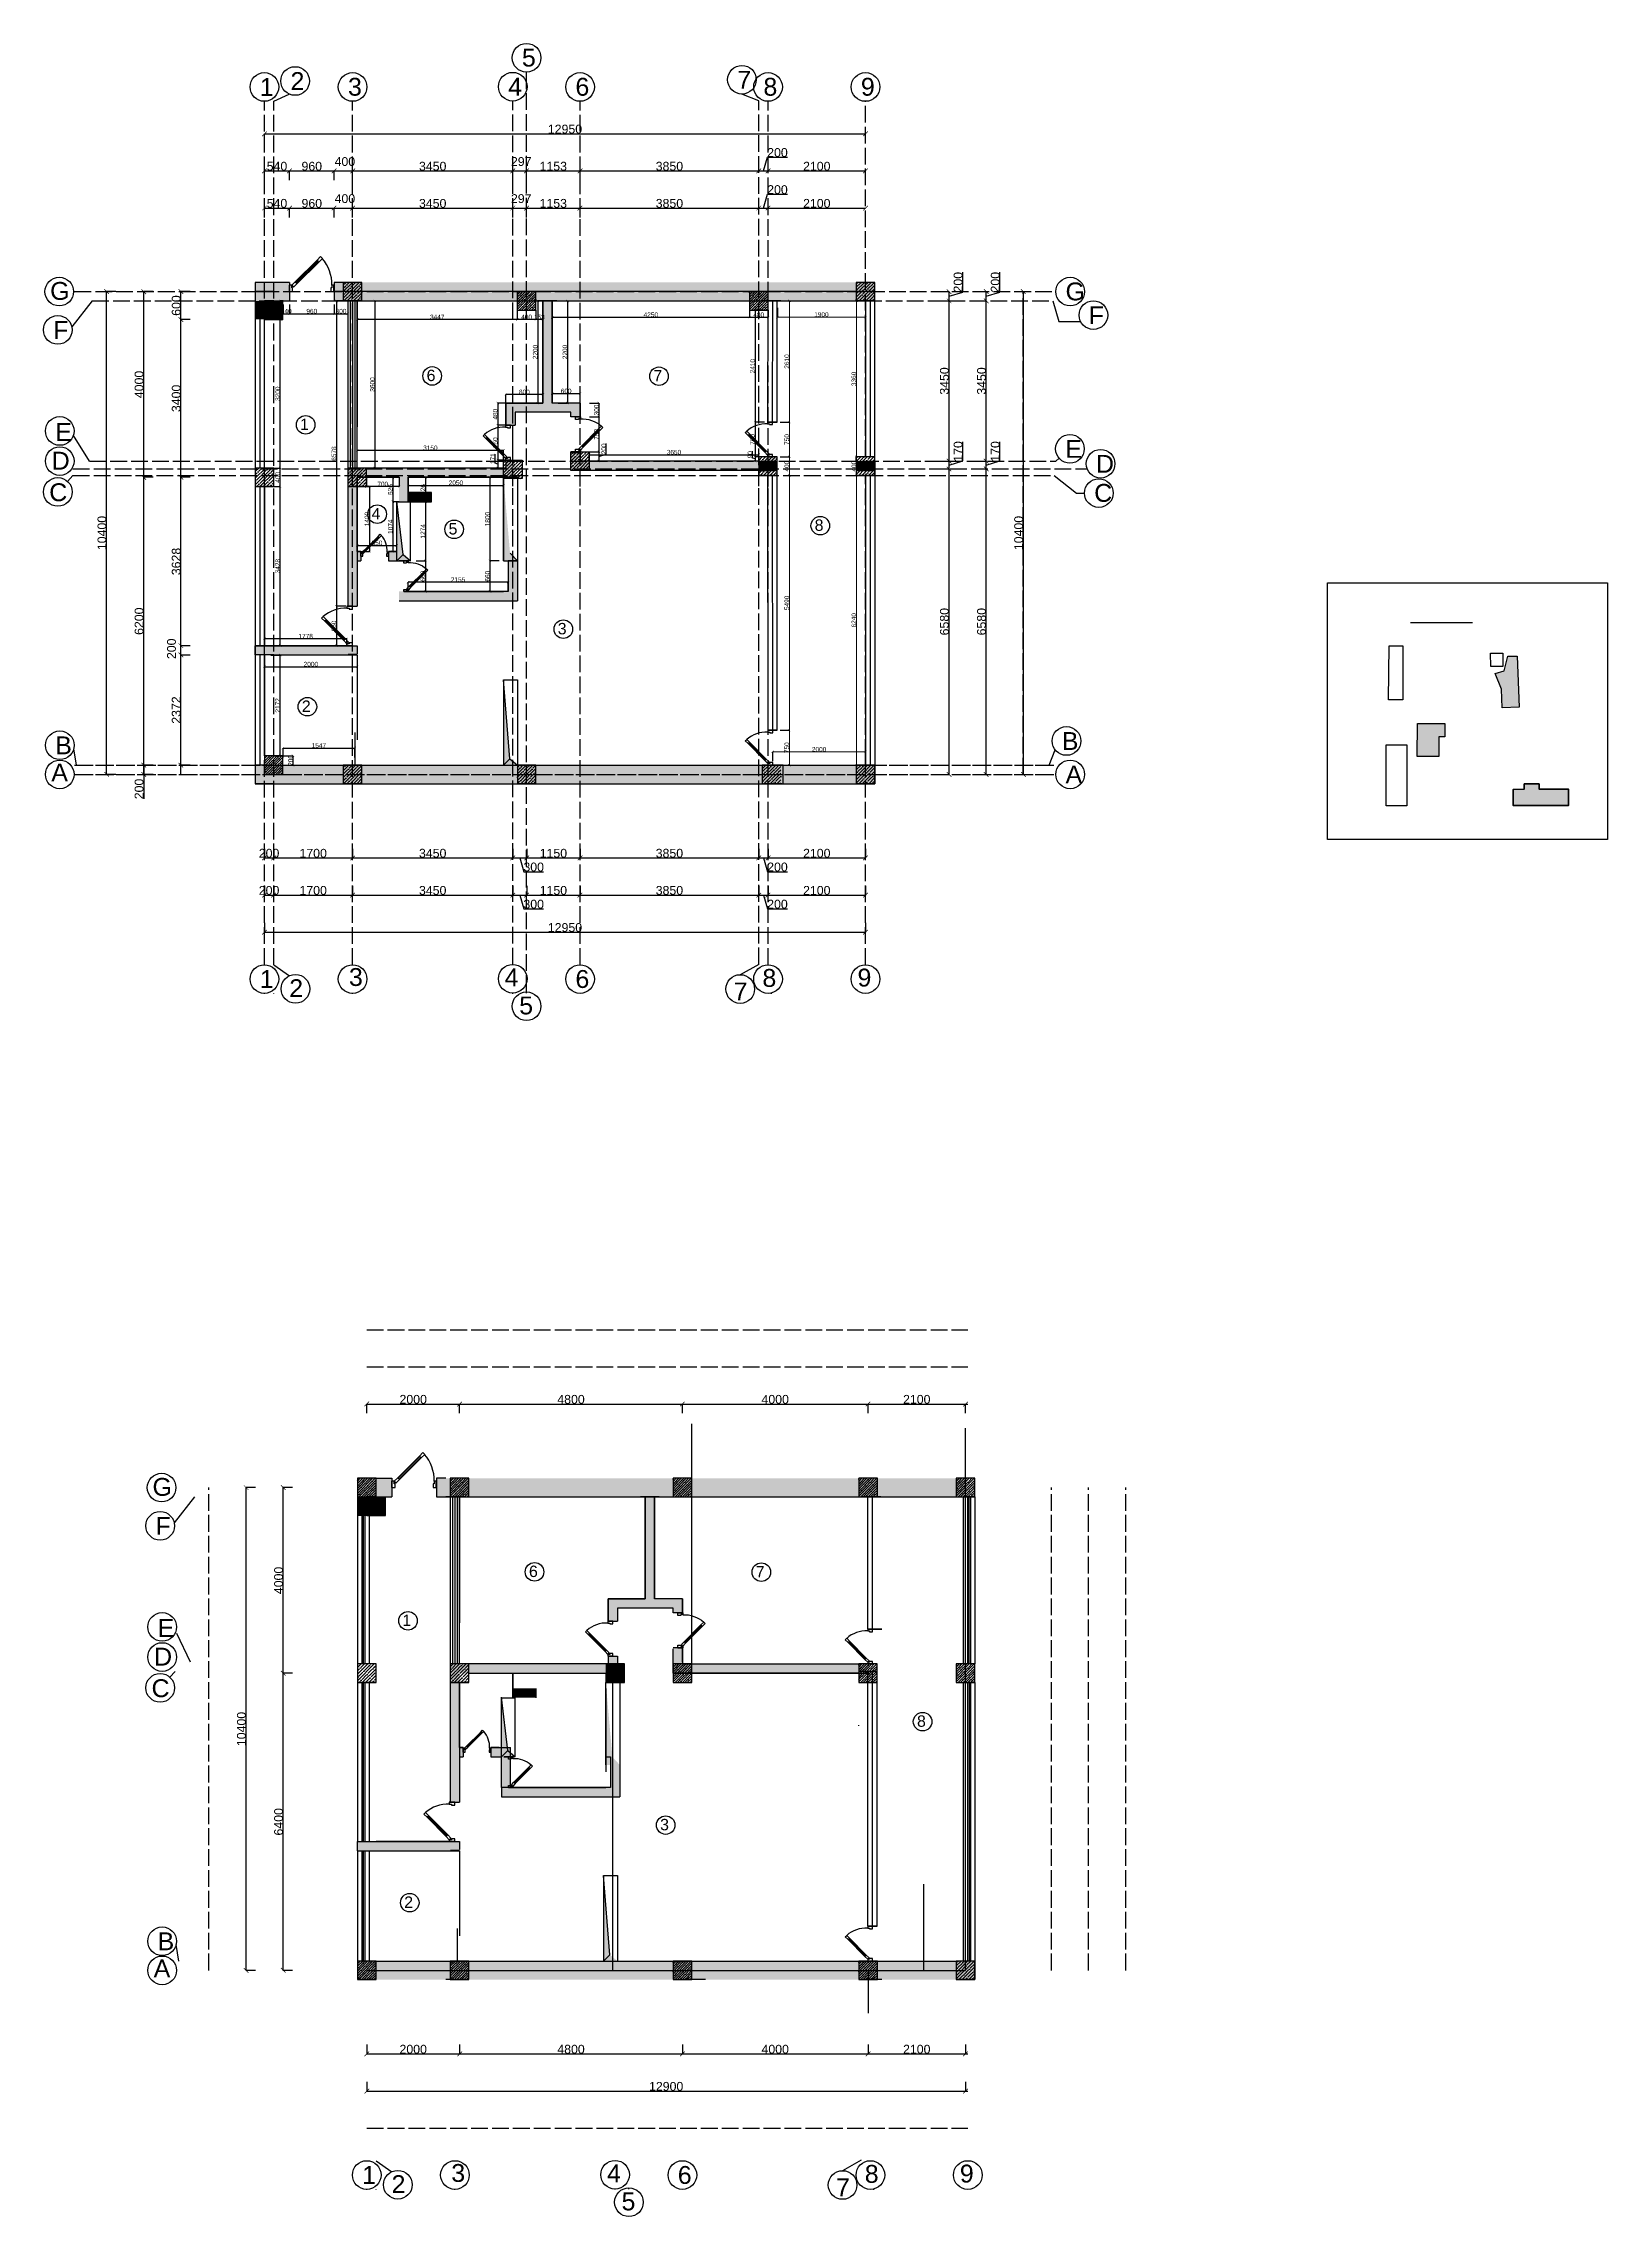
# Model space of a CAD drawing. Header units: millimetres. Extents: x -6014 to 220479, y -27718 to 28747.
# Drawn here: x 186782 to 220479, y -18066 to 28747 of the extents above; entities that cross this region are included whole.
import ezdxf

# ---------------------------------------------------------------- set-up
doc = ezdxf.new("R2010")
doc.units = ezdxf.units.MM
doc.header["$MEASUREMENT"] = 0
doc.linetypes.add('ACAD_ISO02W100', pattern=[15, 12, -3])
for name, color, linetype in [('0_Rəng_Yaşıllıqlar', 7, 'Continuous'), ('Plan 1', 7, 'Continuous'), ('Plan 2', 7, 'Continuous')]:
    doc.layers.add(name, color=color, linetype=linetype)
doc.styles.add('gost', font='GOST Common.ttf')
doc.styles.get("Standard").update_dxf_attribs({"font": 'arial.ttf'})
doc.dimstyles.new('GOST', dxfattribs={"dimtxt": 190, "dimasz": 100, "dimexe": 0.18, "dimexo": 0.06, "dimgap": 3, "dimtad": 1, "dimdec": 0, "dimzin": 0, "dimdsep": 46, "dimtxsty": 'Standard', "dimblk": 'ARCHTICK', "dimcen": 0.09, "dimclrt": 256, "dimadec": 0, "dimazin": 0, "dimtfac": 1, "dimtdec": 0, "dimtofl": 0, "dimtmove": 0, "dimatfit": 3, "dimldrblk": 'ARCHTICK', "dimfxl": 200, "dimfxlon": 1, "dimtolj": 1, "dimtzin": 0, "dimarcsym": 0})
picture_1 = doc.add_image_def('image1.png', size_in_pixel=(672, 616))
pattern_1 = [(45, (138868.72, 0), (-70.71068, 70.71068), []), (45, (138939.43, -2e-14), (-70.71068, 70.71068), [125, -25, 0, -25])]
pattern_2 = [(45, (141073.79, -25763.82), (-70.71068, 70.71068), []), (45, (141144.5, -25763.82), (-70.71068, 70.71068), [125, -25, 0, -25])]

msp = doc.modelspace()

# ---------------------------------------------------------------- texts
at = {"layer": 'Plan 1', "char_height": 384.87481}
for s, insert, attachment_point in [('5', (197090.4099, 28244.79411), 7), ('2', (192104.72569, 27744.82292), 7), ('7', (201730.69734, 27772.20082), 7), ('1', (191443.14772, 27616.27075), 7), ('3', (193343.14772, 27616.27075), 7), ('4', (196793.32066, 27622.52765), 7), ('6', (198242.93735, 27616.14616), 7), ('8', (202293.14772, 27616.27075), 7), ('9', (204393.14772, 27616.27075), 7), ('G', (186925.96877, 23218.03746), 7), ('G', (208801.88049, 23207.53798), 7), ('F', (209302.49026, 22701.24513), 7), ('F', (186991.44802, 22383.44506), 7), ('E', (187034.41496, 20184.36699), 7), ('E', (208797.59827, 19820.7155), 7), ('D', (186960.37736, 19566.82274), 7), ('D', (209457.5271, 19499.26015), 7), ('C', (186905.71019, 18881.19957), 7), ('C', (209419.34603, 18867.26986), 7), ('B', (187035.7915, 13434.5766), 7), ('B', (208722.61615, 13527.64146), 7), ('A', (208801.88049, 12807.53798), 7), ('1', (191443.14772, 8785.7953), 1), ('2', (192077.22222, 8588.33943), 1), ('3', (193363.52252, 8828.51545), 1), ('4', (196718.24047, 8819.80439), 1), ('6', (198242.93735, 8785.67072), 1), ('7', (201651.21259, 8517.69941), 1), ('8', (202271.37301, 8808.98598), 1), ('9', (204320.20024, 8816.32603), 1), ('5', (197031.78957, 8215.94702), 1), ('G', (189131.0345, -2545.77906), 7), ('F', (189196.51376, -3380.37146), 7), ('E', (189239.48069, -5579.44953), 7), ('D', (189165.44309, -6196.99378), 7), ('C', (189110.77592, -6882.61695), 7), ('B', (189240.85723, -12329.23991), 7), ('1', (193648.21346, -16978.02122), 1), ('2', (194282.28796, -17175.47709), 1), ('3', (195568.58826, -16935.30107), 1), ('4', (198923.3062, -16944.01213), 1), ('6', (200448.00308, -16978.1458), 1), ('7', (203856.27832, -17246.1171), 1), ('8', (204476.43874, -16954.83054), 1), ('9', (206525.26597, -16947.49049), 1), ('5', (199236.8553, -17547.8695), 1)]:
    msp.add_mtext_dynamic_manual_height_columns(s, width=384.8748082, gutter_width=0.54982, heights=[0], dxfattribs=dict(at, insert=insert, attachment_point=attachment_point))
at = {"layer": 'Plan 1', "char_height": 384.8748082, "attachment_point": 7, "style": 'gost'}
for insert in [(186951.2149, 12850.5951), (189156.28064, -12913.22141)]:
    msp.add_mtext_dynamic_manual_height_columns('{\\fArial|b0|i0|c238|p34;A}', width=384.8748082, gutter_width=0.54982, heights=[0], dxfattribs=dict(at, insert=insert))
at = {"layer": 'Plan 2', "char_height": 245.41227, "attachment_point": 1}
for s, insert in [('6', (195036.80949, 21719.36153)), ('7', (199923.07046, 21712.57431)), ('1', (192310.76486, 20665.81163)), ('4', (193852.26078, 18741.18029)), ('5', (195510.0065, 18414.67058)), ('8', (203397.08849, 18492.92883)), ('3', (197862.47027, 16264.04218)), ('2', (192348.68063, 14593.09674)), ('6', (197241.87522, -4044.45498)), ('7', (202128.1362, -4051.24221)), ('1', (194515.83059, -5098.00489)), ('8', (205602.15422, -7270.88769)), ('3', (200067.53601, -9499.77433)), ('2', (194553.74636, -11170.71978))]:
    msp.add_mtext_dynamic_manual_height_columns(s, width=245.4122714, gutter_width=0.81804, heights=[0], dxfattribs=dict(at, insert=insert))

# ---------------------------------------------------------------- blocks, each defined once
blk = doc.blocks.new('A$C3C032968')
for p, q in [((0, 0), (0, 100)), ((0, 100), (0, 0)), ((700, 0), (700, 100)), ((700, 0), (700, 100))]:
    blk.add_line(p, q)
for points in [[(120, 128), (461, 466), (433, 494), (92, 156)], [(113, 135), (454, 473), (440, 487), (99, 149)], [(517, 522), (461, 466), (433, 494), (489, 551)], [(35, 100), (0, 100), (0, 0), (50, 0), (50, 50), (50, 60), (35, 60)], [(63, 72), (120, 128), (92, 156), (35, 100)], [(665, 100), (665, 60), (650, 60), (650, 50), (650, 0), (700, 0), (700, 100)]]:
    blk.add_lwpolyline(points, close=True)
blk.add_arc((72, 129), 593, 357.2313, 41.4937)
blk = doc.blocks.new('_ArchTick')
at = {"color": 0, "linetype": 'ByBlock', "const_width": 0.15}
blk.add_lwpolyline([(-0.5, -0.5), (0.5, 0.5)], dxfattribs=at)
blk = doc.blocks.new('*D42')
at = {"color": 0, "lineweight": -2, "transparency": 16777216}
for p, q in [((193543, 22999), (193543, 22798)), ((196990, 22999), (196990, 22798)), ((196990, 22799), (193543, 22799))]:
    blk.add_line(p, q, dxfattribs=at)
at = {"layer": 'Defpoints', "color": 0, "transparency": 16777216}
for p in [(193543, 23775), (196990, 23575), (193543, 22799)]:
    blk.add_point(p, dxfattribs=at)
at = {"color": 0, "lineweight": -2, "transparency": 16777216, "xscale": 50, "yscale": 50, "zscale": 50, "rotation": 180}
blk.add_blockref('_ArchTick', (193543, 22799), dxfattribs=at)
at = {"color": 0, "lineweight": -2, "transparency": 16777216, "xscale": 50, "yscale": 50, "zscale": 50}
blk.add_blockref('_ArchTick', (196990, 22799), dxfattribs=at)
at = {"transparency": 16777216, "insert": (195266, 22853), "char_height": 100, "attachment_point": 5}
blk.add_mtext('\\A1;3447', dxfattribs=at)
blk = doc.blocks.new('*D106')
at = {"color": 0, "lineweight": -2, "transparency": 16777216}
for p, q in [((193723, 23201), (193923, 23201)), ((193923, 23201), (193923, 19601)), ((193723, 19601), (193923, 19601))]:
    blk.add_line(p, q, dxfattribs=at)
at = {"layer": 'Defpoints', "color": 0, "transparency": 16777216}
for p in [(193543, 23201), (193543, 19601), (193923, 19601)]:
    blk.add_point(p, dxfattribs=at)
at = {"color": 0, "lineweight": -2, "transparency": 16777216, "xscale": 50, "yscale": 50, "zscale": 50}
for p, rotation in [((193923, 23201), 90), ((193923, 19601), 270)]:
    blk.add_blockref('_ArchTick', p, dxfattribs=dict(at, rotation=rotation))
at = {"transparency": 16777216, "insert": (193869, 21401), "char_height": 100, "attachment_point": 5, "rotation": 90}
blk.add_mtext('\\A1;3600', dxfattribs=at)
blk = doc.blocks.new('*D107')
at = {"color": 0, "lineweight": -2, "transparency": 16777216}
for p, q in [((193543, 19781), (193543, 19981)), ((196693, 19981), (193543, 19981)), ((196693, 19781), (196693, 19981))]:
    blk.add_line(p, q, dxfattribs=at)
at = {"layer": 'Defpoints', "color": 0, "transparency": 16777216}
for p in [(193543, 19981), (193543, 19601), (196693, 19601)]:
    blk.add_point(p, dxfattribs=at)
at = {"color": 0, "lineweight": -2, "transparency": 16777216, "xscale": 50, "yscale": 50, "zscale": 50, "rotation": 180}
blk.add_blockref('_ArchTick', (193543, 19981), dxfattribs=at)
at = {"color": 0, "lineweight": -2, "transparency": 16777216, "xscale": 50, "yscale": 50, "zscale": 50}
blk.add_blockref('_ArchTick', (196693, 19981), dxfattribs=at)
at = {"transparency": 16777216, "insert": (195118, 20035), "char_height": 100, "attachment_point": 5}
blk.add_mtext('\\A1;3150', dxfattribs=at)
blk = doc.blocks.new('*D59')
at = {"color": 0, "lineweight": -2, "transparency": 16777216}
for p, q in [((197743, 23049), (197743, 22848)), ((201993, 23049), (201993, 22848)), ((197743, 22849), (201993, 22849))]:
    blk.add_line(p, q, dxfattribs=at)
at = {"layer": 'Defpoints', "color": 0, "transparency": 16777216}
for p in [(197743, 23201), (201993, 23201), (201993, 22849)]:
    blk.add_point(p, dxfattribs=at)
at = {"color": 0, "lineweight": -2, "transparency": 16777216, "xscale": 50, "yscale": 50, "zscale": 50, "rotation": 180}
blk.add_blockref('_ArchTick', (197743, 22849), dxfattribs=at)
at = {"color": 0, "lineweight": -2, "transparency": 16777216, "xscale": 50, "yscale": 50, "zscale": 50}
blk.add_blockref('_ArchTick', (201993, 22849), dxfattribs=at)
at = {"transparency": 16777216, "insert": (199868, 22903), "char_height": 100, "attachment_point": 5}
blk.add_mtext('\\A1;4250', dxfattribs=at)
blk = doc.blocks.new('*D66')
at = {"color": 0, "lineweight": -2, "transparency": 16777216}
for p, q in [((201993, 23049), (201993, 22848)), ((202393, 23001), (202393, 22848)), ((201993, 22849), (202393, 22849))]:
    blk.add_line(p, q, dxfattribs=at)
at = {"layer": 'Defpoints', "color": 0, "transparency": 16777216}
for p in [(201993, 23201), (202393, 23001), (202393, 22849)]:
    blk.add_point(p, dxfattribs=at)
at = {"color": 0, "lineweight": -2, "transparency": 16777216, "xscale": 50, "yscale": 50, "zscale": 50, "rotation": 180}
blk.add_blockref('_ArchTick', (201993, 22849), dxfattribs=at)
at = {"color": 0, "lineweight": -2, "transparency": 16777216, "xscale": 50, "yscale": 50, "zscale": 50}
blk.add_blockref('_ArchTick', (202393, 22849), dxfattribs=at)
at = {"transparency": 16777216, "insert": (202193, 22903), "char_height": 100, "attachment_point": 5}
blk.add_mtext('\\A1;400', dxfattribs=at)
blk = doc.blocks.new('*D67')
at = {"color": 0, "lineweight": -2, "transparency": 16777216}
for p, q in [((189943, 15573), (189742, 15573)), ((189743, 13201), (189743, 15573)), ((189943, 13201), (189742, 13201))]:
    blk.add_line(p, q, dxfattribs=at)
at = {"layer": 'Defpoints', "color": 0, "transparency": 16777216}
for p in [(189743, 15573), (191343, 15573), (191343, 13201)]:
    blk.add_point(p, dxfattribs=at)
at = {"color": 0, "lineweight": -2, "transparency": 16777216, "xscale": 100, "yscale": 100, "zscale": 100}
for p, rotation in [((189743, 15573), 90), ((189743, 13201), 270)]:
    blk.add_blockref('_ArchTick', p, dxfattribs=dict(at, rotation=rotation))
at = {"transparency": 16777216, "insert": (189643, 14387), "char_height": 190, "attachment_point": 5, "rotation": 90}
blk.add_mtext('\\A1;2372', dxfattribs=at)
blk = doc.blocks.new('*D68')
at = {"color": 0, "lineweight": -2, "transparency": 16777216}
for p, q in [((189943, 15773), (189742, 15773)), ((189943, 15573), (189742, 15573)), ((189743, 15573), (189743, 15773))]:
    blk.add_line(p, q, dxfattribs=at)
at = {"layer": 'Defpoints', "color": 0, "transparency": 16777216}
for p in [(189743, 15773), (191343, 15773), (191343, 15573)]:
    blk.add_point(p, dxfattribs=at)
at = {"color": 0, "lineweight": -2, "transparency": 16777216, "xscale": 100, "yscale": 100, "zscale": 100}
for p, rotation in [((189743, 15773), 90), ((189743, 15573), 270)]:
    blk.add_blockref('_ArchTick', p, dxfattribs=dict(at, rotation=rotation))
at = {"transparency": 16777216, "insert": (189541, 15707), "char_height": 190, "attachment_point": 5, "rotation": 90}
blk.add_mtext('\\A1;200', dxfattribs=at)
blk = doc.blocks.new('*D69')
at = {"color": 0, "lineweight": -2, "transparency": 16777216}
for p, q in [((189943, 19401), (189742, 19401)), ((189743, 15773), (189743, 19401)), ((189943, 15773), (189742, 15773))]:
    blk.add_line(p, q, dxfattribs=at)
at = {"layer": 'Defpoints', "color": 0, "transparency": 16777216}
for p in [(189743, 19401), (191543, 19401), (191343, 15773)]:
    blk.add_point(p, dxfattribs=at)
at = {"color": 0, "lineweight": -2, "transparency": 16777216, "xscale": 100, "yscale": 100, "zscale": 100}
for p, rotation in [((189743, 19401), 90), ((189743, 15773), 270)]:
    blk.add_blockref('_ArchTick', p, dxfattribs=dict(at, rotation=rotation))
at = {"transparency": 16777216, "insert": (189643, 17587), "char_height": 190, "attachment_point": 5, "rotation": 90}
blk.add_mtext('\\A1;3628', dxfattribs=at)
blk = doc.blocks.new('*D70')
at = {"color": 0, "lineweight": -2, "transparency": 16777216}
for p, q in [((189943, 22801), (189742, 22801)), ((189743, 19401), (189743, 22801)), ((189943, 19401), (189742, 19401))]:
    blk.add_line(p, q, dxfattribs=at)
at = {"layer": 'Defpoints', "color": 0, "transparency": 16777216}
for p in [(189743, 22801), (191543, 22801), (191543, 19401)]:
    blk.add_point(p, dxfattribs=at)
at = {"color": 0, "lineweight": -2, "transparency": 16777216, "xscale": 100, "yscale": 100, "zscale": 100}
for p, rotation in [((189743, 22801), 90), ((189743, 19401), 270)]:
    blk.add_blockref('_ArchTick', p, dxfattribs=dict(at, rotation=rotation))
at = {"transparency": 16777216, "insert": (189643, 21101), "char_height": 190, "attachment_point": 5, "rotation": 90}
blk.add_mtext('\\A1;3400', dxfattribs=at)
blk = doc.blocks.new('*D71')
at = {"color": 0, "lineweight": -2, "transparency": 16777216}
for p, q in [((189943, 23401), (189742, 23401)), ((189743, 22801), (189743, 23401)), ((189943, 22801), (189742, 22801))]:
    blk.add_line(p, q, dxfattribs=at)
at = {"layer": 'Defpoints', "color": 0, "transparency": 16777216}
for p in [(189743, 23401), (193443, 23401), (191543, 22801)]:
    blk.add_point(p, dxfattribs=at)
at = {"color": 0, "lineweight": -2, "transparency": 16777216, "xscale": 100, "yscale": 100, "zscale": 100}
for p, rotation in [((189743, 23401), 90), ((189743, 22801), 270)]:
    blk.add_blockref('_ArchTick', p, dxfattribs=dict(at, rotation=rotation))
at = {"transparency": 16777216, "insert": (189643, 23101), "char_height": 190, "attachment_point": 5, "rotation": 90}
blk.add_mtext('\\A1;600', dxfattribs=at)
blk = doc.blocks.new('*D60')
at = {"color": 0, "lineweight": -2, "transparency": 16777216}
for p, q in [((189143, 19401), (188942, 19401)), ((188943, 13201), (188943, 19401)), ((189143, 13201), (188942, 13201))]:
    blk.add_line(p, q, dxfattribs=at)
at = {"layer": 'Defpoints', "color": 0, "transparency": 16777216}
for p in [(188943, 19401), (191543, 19401), (191443, 13201)]:
    blk.add_point(p, dxfattribs=at)
at = {"color": 0, "lineweight": -2, "transparency": 16777216, "xscale": 100, "yscale": 100, "zscale": 100}
for p, rotation in [((188943, 19401), 90), ((188943, 13201), 270)]:
    blk.add_blockref('_ArchTick', p, dxfattribs=dict(at, rotation=rotation))
at = {"transparency": 16777216, "insert": (188843, 16301), "char_height": 190, "attachment_point": 5, "rotation": 90}
blk.add_mtext('\\A1;6200', dxfattribs=at)
blk = doc.blocks.new('*D61')
at = {"color": 0, "lineweight": -2, "transparency": 16777216}
for p, q in [((189143, 23401), (188942, 23401)), ((188943, 19401), (188943, 23401)), ((189143, 19401), (188942, 19401))]:
    blk.add_line(p, q, dxfattribs=at)
at = {"layer": 'Defpoints', "color": 0, "transparency": 16777216}
for p in [(188943, 23401), (193443, 23401), (191543, 19401)]:
    blk.add_point(p, dxfattribs=at)
at = {"color": 0, "lineweight": -2, "transparency": 16777216, "xscale": 100, "yscale": 100, "zscale": 100}
for p, rotation in [((188943, 23401), 90), ((188943, 19401), 270)]:
    blk.add_blockref('_ArchTick', p, dxfattribs=dict(at, rotation=rotation))
at = {"transparency": 16777216, "insert": (188843, 21401), "char_height": 190, "attachment_point": 5, "rotation": 90}
blk.add_mtext('\\A1;4000', dxfattribs=at)
blk = doc.blocks.new('*D62')
at = {"color": 0, "lineweight": -2, "transparency": 16777216}
for p, q in [((189143, 13201), (188942, 13201)), ((188943, 13201), (188943, 13001)), ((189143, 13001), (188942, 13001)), ((188943, 13001), (188943, 12473))]:
    blk.add_line(p, q, dxfattribs=at)
at = {"layer": 'Defpoints', "color": 0, "transparency": 16777216}
for p in [(193443, 13201), (188943, 13001), (193443, 13001)]:
    blk.add_point(p, dxfattribs=at)
at = {"color": 0, "lineweight": -2, "transparency": 16777216, "xscale": 100, "yscale": 100, "zscale": 100}
for p, rotation in [((188943, 13201), 90), ((188943, 13001), 270)]:
    blk.add_blockref('_ArchTick', p, dxfattribs=dict(at, rotation=rotation))
at = {"transparency": 16777216, "insert": (188843, 12687), "char_height": 190, "attachment_point": 5, "rotation": 90}
blk.add_mtext('\\A1;200', dxfattribs=at)
blk = doc.blocks.new('*D63')
at = {"color": 0, "lineweight": -2, "transparency": 16777216}
for p, q in [((188343, 23401), (188142, 23401)), ((188143, 13001), (188143, 23401)), ((188343, 13001), (188142, 13001))]:
    blk.add_line(p, q, dxfattribs=at)
at = {"layer": 'Defpoints', "color": 0, "transparency": 16777216}
for p in [(188143, 23401), (193443, 23401), (193443, 13001)]:
    blk.add_point(p, dxfattribs=at)
at = {"color": 0, "lineweight": -2, "transparency": 16777216, "xscale": 100, "yscale": 100, "zscale": 100}
for p, rotation in [((188143, 23401), 90), ((188143, 13001), 270)]:
    blk.add_blockref('_ArchTick', p, dxfattribs=dict(at, rotation=rotation))
at = {"transparency": 16777216, "insert": (188043, 18201), "char_height": 190, "attachment_point": 5, "rotation": 90}
blk.add_mtext('\\A1;10400', dxfattribs=at)
blk = doc.blocks.new('*D64')
at = {"color": 0, "lineweight": -2, "transparency": 16777216}
for p, q in [((191543, 25001), (191543, 25201)), ((191543, 25201), (192083, 25201)), ((192083, 25001), (192083, 25201))]:
    blk.add_line(p, q, dxfattribs=at)
at = {"layer": 'Defpoints', "color": 0, "transparency": 16777216}
for p in [(192083, 25201), (191543, 22801), (192083, 22801)]:
    blk.add_point(p, dxfattribs=at)
at = {"color": 0, "lineweight": -2, "transparency": 16777216, "xscale": 100, "yscale": 100, "zscale": 100, "rotation": 180}
blk.add_blockref('_ArchTick', (191543, 25201), dxfattribs=at)
at = {"color": 0, "lineweight": -2, "transparency": 16777216, "xscale": 100, "yscale": 100, "zscale": 100}
blk.add_blockref('_ArchTick', (192083, 25201), dxfattribs=at)
at = {"transparency": 16777216, "insert": (191813, 25301), "char_height": 190, "attachment_point": 5}
blk.add_mtext('\\A1;540', dxfattribs=at)
blk = doc.blocks.new('*D65')
at = {"color": 0, "lineweight": -2, "transparency": 16777216}
for p, q in [((192083, 25001), (192083, 25201)), ((192083, 25201), (193043, 25201)), ((193043, 25001), (193043, 25201))]:
    blk.add_line(p, q, dxfattribs=at)
at = {"layer": 'Defpoints', "color": 0, "transparency": 16777216}
for p in [(193043, 25201), (193043, 23601), (192083, 22801)]:
    blk.add_point(p, dxfattribs=at)
at = {"color": 0, "lineweight": -2, "transparency": 16777216, "xscale": 100, "yscale": 100, "zscale": 100, "rotation": 180}
blk.add_blockref('_ArchTick', (192083, 25201), dxfattribs=at)
at = {"color": 0, "lineweight": -2, "transparency": 16777216, "xscale": 100, "yscale": 100, "zscale": 100}
blk.add_blockref('_ArchTick', (193043, 25201), dxfattribs=at)
at = {"transparency": 16777216, "insert": (192563, 25301), "char_height": 190, "attachment_point": 5}
blk.add_mtext('\\A1;960', dxfattribs=at)
blk = doc.blocks.new('*D72')
at = {"color": 0, "lineweight": -2, "transparency": 16777216}
for p, q in [((193043, 25001), (193043, 25201)), ((193043, 25201), (193443, 25201)), ((193443, 25001), (193443, 25201))]:
    blk.add_line(p, q, dxfattribs=at)
at = {"layer": 'Defpoints', "color": 0, "transparency": 16777216}
for p in [(193443, 25201), (193043, 23601), (193443, 23401)]:
    blk.add_point(p, dxfattribs=at)
at = {"color": 0, "lineweight": -2, "transparency": 16777216, "xscale": 100, "yscale": 100, "zscale": 100, "rotation": 180}
blk.add_blockref('_ArchTick', (193043, 25201), dxfattribs=at)
at = {"color": 0, "lineweight": -2, "transparency": 16777216, "xscale": 100, "yscale": 100, "zscale": 100}
blk.add_blockref('_ArchTick', (193443, 25201), dxfattribs=at)
at = {"transparency": 16777216, "insert": (193276, 25403), "char_height": 190, "attachment_point": 5}
blk.add_mtext('\\A1;400', dxfattribs=at)
blk = doc.blocks.new('*D37')
at = {"color": 0, "lineweight": -2, "transparency": 16777216}
for p, q in [((193443, 25001), (193443, 25201)), ((193443, 25201), (196893, 25201)), ((196893, 25001), (196893, 25201))]:
    blk.add_line(p, q, dxfattribs=at)
at = {"layer": 'Defpoints', "color": 0, "transparency": 16777216}
for p in [(196893, 25201), (193443, 23401), (196893, 23201)]:
    blk.add_point(p, dxfattribs=at)
at = {"color": 0, "lineweight": -2, "transparency": 16777216, "xscale": 100, "yscale": 100, "zscale": 100, "rotation": 180}
blk.add_blockref('_ArchTick', (193443, 25201), dxfattribs=at)
at = {"color": 0, "lineweight": -2, "transparency": 16777216, "xscale": 100, "yscale": 100, "zscale": 100}
blk.add_blockref('_ArchTick', (196893, 25201), dxfattribs=at)
at = {"transparency": 16777216, "insert": (195168, 25301), "char_height": 190, "attachment_point": 5}
blk.add_mtext('\\A1;3450', dxfattribs=at)
blk = doc.blocks.new('*D38')
at = {"color": 0, "lineweight": -2, "transparency": 16777216}
for p, q in [((196893, 25001), (196893, 25201)), ((196893, 25201), (197190, 25201)), ((197190, 25001), (197190, 25201))]:
    blk.add_line(p, q, dxfattribs=at)
at = {"layer": 'Defpoints', "color": 0, "transparency": 16777216}
for p in [(197190, 25201), (196893, 23201), (197190, 23201)]:
    blk.add_point(p, dxfattribs=at)
at = {"color": 0, "lineweight": -2, "transparency": 16777216, "xscale": 100, "yscale": 100, "zscale": 100, "rotation": 180}
blk.add_blockref('_ArchTick', (196893, 25201), dxfattribs=at)
at = {"color": 0, "lineweight": -2, "transparency": 16777216, "xscale": 100, "yscale": 100, "zscale": 100}
blk.add_blockref('_ArchTick', (197190, 25201), dxfattribs=at)
at = {"transparency": 16777216, "insert": (197075, 25403), "char_height": 190, "attachment_point": 5}
blk.add_mtext('\\A1;297', dxfattribs=at)
blk = doc.blocks.new('*D39')
at = {"color": 0, "lineweight": -2, "transparency": 16777216}
for p, q in [((197190, 25001), (197190, 25201)), ((197190, 25201), (198342, 25201)), ((198342, 25001), (198342, 25201))]:
    blk.add_line(p, q, dxfattribs=at)
at = {"layer": 'Defpoints', "color": 0, "transparency": 16777216}
for p in [(198342, 25201), (197190, 23201), (198342, 23401)]:
    blk.add_point(p, dxfattribs=at)
at = {"color": 0, "lineweight": -2, "transparency": 16777216, "xscale": 100, "yscale": 100, "zscale": 100, "rotation": 180}
blk.add_blockref('_ArchTick', (197190, 25201), dxfattribs=at)
at = {"color": 0, "lineweight": -2, "transparency": 16777216, "xscale": 100, "yscale": 100, "zscale": 100}
blk.add_blockref('_ArchTick', (198342, 25201), dxfattribs=at)
at = {"transparency": 16777216, "insert": (197766, 25301), "char_height": 190, "attachment_point": 5}
blk.add_mtext('\\A1;1153', dxfattribs=at)
blk = doc.blocks.new('*D73')
at = {"color": 0, "lineweight": -2, "transparency": 16777216}
for p, q in [((191543, 11401), (191543, 11201)), ((191743, 11401), (191743, 11201)), ((191543, 11201), (191743, 11201))]:
    blk.add_line(p, q, dxfattribs=at)
at = {"layer": 'Defpoints', "color": 0, "transparency": 16777216}
for p in [(191543, 12801), (191743, 12801), (191743, 11201)]:
    blk.add_point(p, dxfattribs=at)
at = {"color": 0, "lineweight": -2, "transparency": 16777216, "xscale": 100, "yscale": 100, "zscale": 100, "rotation": 180}
blk.add_blockref('_ArchTick', (191543, 11201), dxfattribs=at)
at = {"color": 0, "lineweight": -2, "transparency": 16777216, "xscale": 100, "yscale": 100, "zscale": 100}
blk.add_blockref('_ArchTick', (191743, 11201), dxfattribs=at)
at = {"transparency": 16777216, "insert": (191643, 11301), "char_height": 190, "attachment_point": 5}
blk.add_mtext('\\A1;200', dxfattribs=at)
blk = doc.blocks.new('*D74')
at = {"color": 0, "lineweight": -2, "transparency": 16777216}
for p, q in [((191743, 11401), (191743, 11201)), ((193443, 11401), (193443, 11201)), ((191743, 11201), (193443, 11201))]:
    blk.add_line(p, q, dxfattribs=at)
at = {"layer": 'Defpoints', "color": 0, "transparency": 16777216}
for p in [(191743, 12801), (193443, 13001), (193443, 11201)]:
    blk.add_point(p, dxfattribs=at)
at = {"color": 0, "lineweight": -2, "transparency": 16777216, "xscale": 100, "yscale": 100, "zscale": 100, "rotation": 180}
blk.add_blockref('_ArchTick', (191743, 11201), dxfattribs=at)
at = {"color": 0, "lineweight": -2, "transparency": 16777216, "xscale": 100, "yscale": 100, "zscale": 100}
blk.add_blockref('_ArchTick', (193443, 11201), dxfattribs=at)
at = {"transparency": 16777216, "insert": (192593, 11301), "char_height": 190, "attachment_point": 5}
blk.add_mtext('\\A1;1700', dxfattribs=at)
blk = doc.blocks.new('*D40')
at = {"color": 0, "lineweight": -2, "transparency": 16777216}
for p, q in [((193443, 11401), (193443, 11201)), ((196893, 11401), (196893, 11201)), ((193443, 11201), (196893, 11201))]:
    blk.add_line(p, q, dxfattribs=at)
at = {"layer": 'Defpoints', "color": 0, "transparency": 16777216}
for p in [(196893, 19572), (193443, 13001), (196893, 11201)]:
    blk.add_point(p, dxfattribs=at)
at = {"color": 0, "lineweight": -2, "transparency": 16777216, "xscale": 100, "yscale": 100, "zscale": 100, "rotation": 180}
blk.add_blockref('_ArchTick', (193443, 11201), dxfattribs=at)
at = {"color": 0, "lineweight": -2, "transparency": 16777216, "xscale": 100, "yscale": 100, "zscale": 100}
blk.add_blockref('_ArchTick', (196893, 11201), dxfattribs=at)
at = {"transparency": 16777216, "insert": (195168, 11301), "char_height": 190, "attachment_point": 5}
blk.add_mtext('\\A1;3450', dxfattribs=at)
blk = doc.blocks.new('*D75')
at = {"color": 0, "lineweight": -2, "transparency": 16777216}
for p, q in [((196893, 11401), (196893, 11201)), ((197193, 11401), (197193, 11201)), ((196893, 11201), (197193, 11201)), ((197043, 11201), (197131, 10905)), ((197131, 10905), (197557, 10905))]:
    blk.add_line(p, q, dxfattribs=at)
at = {"layer": 'Defpoints', "color": 0, "transparency": 16777216}
for p in [(196893, 19572), (197193, 13001), (197193, 11201)]:
    blk.add_point(p, dxfattribs=at)
at = {"color": 0, "lineweight": -2, "transparency": 16777216, "xscale": 100, "yscale": 100, "zscale": 100, "rotation": 180}
blk.add_blockref('_ArchTick', (196893, 11201), dxfattribs=at)
at = {"color": 0, "lineweight": -2, "transparency": 16777216, "xscale": 100, "yscale": 100, "zscale": 100}
blk.add_blockref('_ArchTick', (197193, 11201), dxfattribs=at)
at = {"transparency": 16777216, "insert": (197344, 11005), "char_height": 190, "attachment_point": 5}
blk.add_mtext('\\A1;300', dxfattribs=at)
blk = doc.blocks.new('*D90')
at = {"color": 0, "lineweight": -2, "transparency": 16777216}
for p, q in [((197193, 11401), (197193, 11201)), ((198342, 11401), (198342, 11201)), ((197193, 11201), (198342, 11201))]:
    blk.add_line(p, q, dxfattribs=at)
at = {"layer": 'Defpoints', "color": 0, "transparency": 16777216}
for p in [(198342, 19751), (197193, 13001), (198342, 11201)]:
    blk.add_point(p, dxfattribs=at)
at = {"color": 0, "lineweight": -2, "transparency": 16777216, "xscale": 100, "yscale": 100, "zscale": 100, "rotation": 180}
blk.add_blockref('_ArchTick', (197193, 11201), dxfattribs=at)
at = {"color": 0, "lineweight": -2, "transparency": 16777216, "xscale": 100, "yscale": 100, "zscale": 100}
blk.add_blockref('_ArchTick', (198342, 11201), dxfattribs=at)
at = {"transparency": 16777216, "insert": (197768, 11301), "char_height": 190, "attachment_point": 5}
blk.add_mtext('\\A1;1150', dxfattribs=at)
blk = doc.blocks.new('*D91')
at = {"color": 0, "lineweight": -2, "transparency": 16777216}
for p, q in [((198342, 11401), (198342, 11201)), ((202193, 11401), (202193, 11201)), ((198342, 11201), (202193, 11201))]:
    blk.add_line(p, q, dxfattribs=at)
at = {"layer": 'Defpoints', "color": 0, "transparency": 16777216}
for p in [(202193, 23201), (198342, 19751), (202193, 11201)]:
    blk.add_point(p, dxfattribs=at)
at = {"color": 0, "lineweight": -2, "transparency": 16777216, "xscale": 100, "yscale": 100, "zscale": 100, "rotation": 180}
blk.add_blockref('_ArchTick', (198342, 11201), dxfattribs=at)
at = {"color": 0, "lineweight": -2, "transparency": 16777216, "xscale": 100, "yscale": 100, "zscale": 100}
blk.add_blockref('_ArchTick', (202193, 11201), dxfattribs=at)
at = {"transparency": 16777216, "insert": (200268, 11301), "char_height": 190, "attachment_point": 5}
blk.add_mtext('\\A1;3850', dxfattribs=at)
blk = doc.blocks.new('*D92')
at = {"color": 0, "lineweight": -2, "transparency": 16777216}
for p, q in [((202193, 11401), (202193, 11201)), ((202393, 11401), (202393, 11201)), ((202193, 11201), (202393, 11201)), ((202293, 11201), (202381, 10905)), ((202381, 10905), (202810, 10905))]:
    blk.add_line(p, q, dxfattribs=at)
at = {"layer": 'Defpoints', "color": 0, "transparency": 16777216}
for p in [(202193, 23201), (202393, 19641), (202393, 11201)]:
    blk.add_point(p, dxfattribs=at)
at = {"color": 0, "lineweight": -2, "transparency": 16777216, "xscale": 100, "yscale": 100, "zscale": 100, "rotation": 180}
blk.add_blockref('_ArchTick', (202193, 11201), dxfattribs=at)
at = {"color": 0, "lineweight": -2, "transparency": 16777216, "xscale": 100, "yscale": 100, "zscale": 100}
blk.add_blockref('_ArchTick', (202393, 11201), dxfattribs=at)
at = {"transparency": 16777216, "insert": (202596, 11005), "char_height": 190, "attachment_point": 5}
blk.add_mtext('\\A1;200', dxfattribs=at)
blk = doc.blocks.new('*D93')
at = {"color": 0, "lineweight": -2, "transparency": 16777216}
for p, q in [((202393, 11401), (202393, 11201)), ((204493, 11401), (204493, 11201)), ((202393, 11201), (204493, 11201))]:
    blk.add_line(p, q, dxfattribs=at)
at = {"layer": 'Defpoints', "color": 0, "transparency": 16777216}
for p in [(202393, 19641), (204493, 19641), (204493, 11201)]:
    blk.add_point(p, dxfattribs=at)
at = {"color": 0, "lineweight": -2, "transparency": 16777216, "xscale": 100, "yscale": 100, "zscale": 100, "rotation": 180}
blk.add_blockref('_ArchTick', (202393, 11201), dxfattribs=at)
at = {"color": 0, "lineweight": -2, "transparency": 16777216, "xscale": 100, "yscale": 100, "zscale": 100}
blk.add_blockref('_ArchTick', (204493, 11201), dxfattribs=at)
at = {"transparency": 16777216, "insert": (203443, 11301), "char_height": 190, "attachment_point": 5}
blk.add_mtext('\\A1;2100', dxfattribs=at)
blk = doc.blocks.new('*D94')
at = {"color": 0, "lineweight": -2, "transparency": 16777216}
for p, q in [((191543, 9801), (191543, 9601)), ((191543, 9601), (204493, 9601)), ((204493, 9801), (204493, 9601))]:
    blk.add_line(p, q, dxfattribs=at)
at = {"layer": 'Defpoints', "color": 0, "transparency": 16777216}
for p in [(191543, 13201), (204493, 13201), (204493, 9601)]:
    blk.add_point(p, dxfattribs=at)
at = {"color": 0, "lineweight": -2, "transparency": 16777216, "xscale": 100, "yscale": 100, "zscale": 100, "rotation": 180}
blk.add_blockref('_ArchTick', (191543, 9601), dxfattribs=at)
at = {"color": 0, "lineweight": -2, "transparency": 16777216, "xscale": 100, "yscale": 100, "zscale": 100}
blk.add_blockref('_ArchTick', (204493, 9601), dxfattribs=at)
at = {"transparency": 16777216, "insert": (198018, 9701), "char_height": 190, "attachment_point": 5}
blk.add_mtext('\\A1;12950', dxfattribs=at)
blk = doc.blocks.new('*D95')
at = {"color": 0, "lineweight": -2, "transparency": 16777216}
for p, q in [((202314, 23001), (202114, 23001)), ((202114, 23001), (202114, 20591)), ((202314, 20591), (202114, 20591))]:
    blk.add_line(p, q, dxfattribs=at)
at = {"layer": 'Defpoints', "color": 0, "transparency": 16777216}
for p in [(202393, 23001), (202114, 20591), (202393, 20591)]:
    blk.add_point(p, dxfattribs=at)
at = {"color": 0, "lineweight": -2, "transparency": 16777216, "xscale": 50, "yscale": 50, "zscale": 50}
for p, rotation in [((202114, 23001), 90), ((202114, 20591), 270)]:
    blk.add_blockref('_ArchTick', p, dxfattribs=dict(at, rotation=rotation))
at = {"transparency": 16777216, "insert": (202060, 21796), "char_height": 100, "attachment_point": 5, "rotation": 90}
blk.add_mtext('\\A1;2410', dxfattribs=at)
blk = doc.blocks.new('*D76')
at = {"color": 0, "lineweight": -2, "transparency": 16777216}
for p, q in [((202314, 20591), (202114, 20591)), ((202114, 20591), (202114, 19841)), ((202314, 19841), (202114, 19841))]:
    blk.add_line(p, q, dxfattribs=at)
at = {"layer": 'Defpoints', "color": 0, "transparency": 16777216}
for p in [(202393, 20591), (202114, 19841), (202384, 19841)]:
    blk.add_point(p, dxfattribs=at)
at = {"color": 0, "lineweight": -2, "transparency": 16777216, "xscale": 50, "yscale": 50, "zscale": 50}
for p, rotation in [((202114, 20591), 90), ((202114, 19841), 270)]:
    blk.add_blockref('_ArchTick', p, dxfattribs=dict(at, rotation=rotation))
at = {"transparency": 16777216, "insert": (202060, 20216), "char_height": 100, "attachment_point": 5, "rotation": 90}
blk.add_mtext('\\A1;750', dxfattribs=at)
blk = doc.blocks.new('*D77')
at = {"color": 0, "lineweight": -2, "transparency": 16777216}
for p, q in [((202058, 19813), (202058, 19962)), ((202114, 19796), (202058, 19813)), ((202314, 19841), (202114, 19841)), ((202114, 19841), (202114, 19751)), ((202193, 19751), (202114, 19751))]:
    blk.add_line(p, q, dxfattribs=at)
at = {"layer": 'Defpoints', "color": 0, "transparency": 16777216}
for p in [(202114, 19751), (202193, 19751), (202384, 19841)]:
    blk.add_point(p, dxfattribs=at)
at = {"color": 0, "lineweight": -2, "transparency": 16777216, "xscale": 50, "yscale": 50, "zscale": 50}
for p, rotation in [((202114, 19841), 90), ((202114, 19751), 270)]:
    blk.add_blockref('_ArchTick', p, dxfattribs=dict(at, rotation=rotation))
at = {"transparency": 16777216, "insert": (202004, 19887), "char_height": 100, "attachment_point": 5, "rotation": 90}
blk.add_mtext('\\A1;90', dxfattribs=at)
blk = doc.blocks.new('*D78')
at = {"color": 0, "lineweight": -2, "transparency": 16777216}
for p, q in [((197872, 23201), (198072, 23201)), ((198072, 23201), (198072, 21001)), ((197872, 21001), (198072, 21001))]:
    blk.add_line(p, q, dxfattribs=at)
at = {"layer": 'Defpoints', "color": 0, "transparency": 16777216}
for p in [(197743, 23201), (197743, 21001), (198072, 21001)]:
    blk.add_point(p, dxfattribs=at)
at = {"color": 0, "lineweight": -2, "transparency": 16777216, "xscale": 50, "yscale": 50, "zscale": 50}
for p, rotation in [((198072, 23201), 90), ((198072, 21001), 270)]:
    blk.add_blockref('_ArchTick', p, dxfattribs=dict(at, rotation=rotation))
at = {"transparency": 16777216, "insert": (198018, 22101), "char_height": 100, "attachment_point": 5, "rotation": 90}
blk.add_mtext('\\A1;2200', dxfattribs=at)
blk = doc.blocks.new('*D79')
at = {"color": 0, "lineweight": -2, "transparency": 16777216}
for p, q in [((197743, 21005), (197743, 21206)), ((197743, 21205), (198342, 21205)), ((198342, 21005), (198342, 21206))]:
    blk.add_line(p, q, dxfattribs=at)
at = {"layer": 'Defpoints', "color": 0, "transparency": 16777216}
for p in [(198342, 21205), (197743, 21001), (198342, 21001)]:
    blk.add_point(p, dxfattribs=at)
at = {"color": 0, "lineweight": -2, "transparency": 16777216, "xscale": 50, "yscale": 50, "zscale": 50, "rotation": 180}
blk.add_blockref('_ArchTick', (197743, 21205), dxfattribs=at)
at = {"color": 0, "lineweight": -2, "transparency": 16777216, "xscale": 50, "yscale": 50, "zscale": 50}
blk.add_blockref('_ArchTick', (198342, 21205), dxfattribs=at)
at = {"transparency": 16777216, "insert": (198043, 21259), "char_height": 100, "attachment_point": 5}
blk.add_mtext('\\A1;600', dxfattribs=at)
blk = doc.blocks.new('*D80')
at = {"color": 0, "lineweight": -2, "transparency": 16777216}
for p, q in [((198549, 21001), (198750, 21001)), ((198549, 20701), (198750, 20701)), ((198749, 21001), (198749, 20701))]:
    blk.add_line(p, q, dxfattribs=at)
at = {"layer": 'Defpoints', "color": 0, "transparency": 16777216}
for p in [(198342, 20701), (198343, 21001), (198749, 20701)]:
    blk.add_point(p, dxfattribs=at)
at = {"color": 0, "lineweight": -2, "transparency": 16777216, "xscale": 50, "yscale": 50, "zscale": 50}
for p, rotation in [((198749, 21001), 90), ((198749, 20701), 270)]:
    blk.add_blockref('_ArchTick', p, dxfattribs=dict(at, rotation=rotation))
at = {"transparency": 16777216, "insert": (198695, 20851), "char_height": 100, "attachment_point": 5, "rotation": 90}
blk.add_mtext('\\A1;300', dxfattribs=at)
blk = doc.blocks.new('*D81')
at = {"color": 0, "lineweight": -2, "transparency": 16777216}
for p, q in [((198549, 20701), (198750, 20701)), ((198749, 20701), (198749, 19951)), ((198549, 19951), (198750, 19951))]:
    blk.add_line(p, q, dxfattribs=at)
at = {"layer": 'Defpoints', "color": 0, "transparency": 16777216}
for p in [(198342, 20701), (198542, 19951), (198749, 19951)]:
    blk.add_point(p, dxfattribs=at)
at = {"color": 0, "lineweight": -2, "transparency": 16777216, "xscale": 50, "yscale": 50, "zscale": 50}
for p, rotation in [((198749, 20701), 90), ((198749, 19951), 270)]:
    blk.add_blockref('_ArchTick', p, dxfattribs=dict(at, rotation=rotation))
at = {"transparency": 16777216, "insert": (198695, 20326), "char_height": 100, "attachment_point": 5, "rotation": 90}
blk.add_mtext('\\A1;750', dxfattribs=at)
blk = doc.blocks.new('*D82')
at = {"color": 0, "lineweight": -2, "transparency": 16777216}
for p, q in [((198549, 19951), (198750, 19951)), ((198549, 19751), (198750, 19751)), ((198749, 19951), (198749, 19751)), ((198749, 19851), (198907, 19898)), ((198907, 19898), (198907, 20127))]:
    blk.add_line(p, q, dxfattribs=at)
at = {"layer": 'Defpoints', "color": 0, "transparency": 16777216}
for p in [(198542, 19951), (198542, 19751), (198749, 19751)]:
    blk.add_point(p, dxfattribs=at)
at = {"color": 0, "lineweight": -2, "transparency": 16777216, "xscale": 50, "yscale": 50, "zscale": 50}
for p, rotation in [((198749, 19951), 90), ((198749, 19751), 270)]:
    blk.add_blockref('_ArchTick', p, dxfattribs=dict(at, rotation=rotation))
at = {"transparency": 16777216, "insert": (198853, 20013), "char_height": 100, "attachment_point": 5, "rotation": 90}
blk.add_mtext('\\A1;200', dxfattribs=at)
blk = doc.blocks.new('*D41')
at = {"color": 0, "lineweight": -2, "transparency": 16777216}
for p, q in [((198542, 19751), (198542, 19887)), ((198542, 19887), (202193, 19887)), ((202193, 19751), (202193, 19887))]:
    blk.add_line(p, q, dxfattribs=at)
at = {"layer": 'Defpoints', "color": 0, "transparency": 16777216}
for p in [(198542, 19751), (202193, 19887), (202193, 19751)]:
    blk.add_point(p, dxfattribs=at)
at = {"color": 0, "lineweight": -2, "transparency": 16777216, "xscale": 50, "yscale": 50, "zscale": 50, "rotation": 180}
blk.add_blockref('_ArchTick', (198542, 19887), dxfattribs=at)
at = {"color": 0, "lineweight": -2, "transparency": 16777216, "xscale": 50, "yscale": 50, "zscale": 50}
blk.add_blockref('_ArchTick', (202193, 19887), dxfattribs=at)
at = {"transparency": 16777216, "insert": (200367, 19941), "char_height": 100, "attachment_point": 5}
blk.add_mtext('\\A1;3650', dxfattribs=at)
blk = doc.blocks.new('*D83')
at = {"color": 0, "lineweight": -2, "transparency": 16777216}
for p, q in [((197390, 22999), (197390, 22799)), ((197543, 22999), (197543, 22799)), ((197543, 22799), (197390, 22799))]:
    blk.add_line(p, q, dxfattribs=at)
at = {"layer": 'Defpoints', "color": 0, "transparency": 16777216}
for p in [(197390, 23201), (197543, 23201), (197390, 22799)]:
    blk.add_point(p, dxfattribs=at)
at = {"color": 0, "lineweight": -2, "transparency": 16777216, "xscale": 50, "yscale": 50, "zscale": 50, "rotation": 180}
blk.add_blockref('_ArchTick', (197390, 22799), dxfattribs=at)
at = {"color": 0, "lineweight": -2, "transparency": 16777216, "xscale": 50, "yscale": 50, "zscale": 50}
blk.add_blockref('_ArchTick', (197543, 22799), dxfattribs=at)
at = {"transparency": 16777216, "insert": (197466, 22853), "char_height": 100, "attachment_point": 5}
blk.add_mtext('\\A1;153', dxfattribs=at)
blk = doc.blocks.new('*D84')
at = {"color": 0, "lineweight": -2, "transparency": 16777216}
for p, q in [((196990, 22987), (196990, 22799)), ((197390, 22999), (197390, 22799)), ((197390, 22799), (196990, 22799))]:
    blk.add_line(p, q, dxfattribs=at)
at = {"layer": 'Defpoints', "color": 0, "transparency": 16777216}
for p in [(196990, 22987), (197390, 23201), (196990, 22799)]:
    blk.add_point(p, dxfattribs=at)
at = {"color": 0, "lineweight": -2, "transparency": 16777216, "xscale": 50, "yscale": 50, "zscale": 50, "rotation": 180}
blk.add_blockref('_ArchTick', (196990, 22799), dxfattribs=at)
at = {"color": 0, "lineweight": -2, "transparency": 16777216, "xscale": 50, "yscale": 50, "zscale": 50}
blk.add_blockref('_ArchTick', (197390, 22799), dxfattribs=at)
at = {"transparency": 16777216, "insert": (197190, 22853), "char_height": 100, "attachment_point": 5}
blk.add_mtext('\\A1;400', dxfattribs=at)
blk = doc.blocks.new('*D96')
at = {"color": 0, "lineweight": -2, "transparency": 16777216}
for p, q in [((197543, 23201), (197431, 23201)), ((197431, 23201), (197431, 21001)), ((197543, 21001), (197431, 21001))]:
    blk.add_line(p, q, dxfattribs=at)
at = {"layer": 'Defpoints', "color": 0, "transparency": 16777216}
for p in [(197543, 23201), (197431, 21001), (197543, 21001)]:
    blk.add_point(p, dxfattribs=at)
at = {"color": 0, "lineweight": -2, "transparency": 16777216, "xscale": 50, "yscale": 50, "zscale": 50}
for p, rotation in [((197431, 23201), 90), ((197431, 21001), 270)]:
    blk.add_blockref('_ArchTick', p, dxfattribs=dict(at, rotation=rotation))
at = {"transparency": 16777216, "insert": (197377, 22101), "char_height": 100, "attachment_point": 5, "rotation": 90}
blk.add_mtext('\\A1;2200', dxfattribs=at)
blk = doc.blocks.new('*D97')
at = {"color": 0, "lineweight": -2, "transparency": 16777216}
for p, q in [((193295, 23201), (193095, 23201)), ((193095, 23201), (193095, 16623)), ((193295, 16623), (193095, 16623))]:
    blk.add_line(p, q, dxfattribs=at)
at = {"layer": 'Defpoints', "color": 0, "transparency": 16777216}
for p in [(193343, 23201), (193095, 16623), (193343, 16623)]:
    blk.add_point(p, dxfattribs=at)
at = {"color": 0, "lineweight": -2, "transparency": 16777216, "xscale": 50, "yscale": 50, "zscale": 50}
for p, rotation in [((193095, 23201), 90), ((193095, 16623), 270)]:
    blk.add_blockref('_ArchTick', p, dxfattribs=dict(at, rotation=rotation))
at = {"transparency": 16777216, "insert": (193041, 19912), "char_height": 100, "attachment_point": 5, "rotation": 90}
blk.add_mtext('\\A1;6578', dxfattribs=at)
blk = doc.blocks.new('*D98')
at = {"color": 0, "lineweight": -2, "transparency": 16777216}
for p, q in [((193295, 16623), (193095, 16623)), ((193095, 16623), (193095, 15773)), ((193295, 15773), (193095, 15773))]:
    blk.add_line(p, q, dxfattribs=at)
at = {"layer": 'Defpoints', "color": 0, "transparency": 16777216}
for p in [(193343, 16623), (193095, 15773), (193321, 15773)]:
    blk.add_point(p, dxfattribs=at)
at = {"color": 0, "lineweight": -2, "transparency": 16777216, "xscale": 50, "yscale": 50, "zscale": 50}
for p, rotation in [((193095, 16623), 90), ((193095, 15773), 270)]:
    blk.add_blockref('_ArchTick', p, dxfattribs=dict(at, rotation=rotation))
at = {"transparency": 16777216, "insert": (193041, 16198), "char_height": 100, "attachment_point": 5, "rotation": 90}
blk.add_mtext('\\A1;850', dxfattribs=at)
blk = doc.blocks.new('*D85')
at = {"color": 0, "lineweight": -2, "transparency": 16777216}
for p, q in [((191543, 15773), (191543, 15925)), ((193321, 15924), (191543, 15924)), ((193321, 15773), (193321, 15925))]:
    blk.add_line(p, q, dxfattribs=at)
at = {"layer": 'Defpoints', "color": 0, "transparency": 16777216}
for p in [(191543, 15924), (191543, 15773), (193321, 15773)]:
    blk.add_point(p, dxfattribs=at)
at = {"color": 0, "lineweight": -2, "transparency": 16777216, "xscale": 50, "yscale": 50, "zscale": 50, "rotation": 180}
blk.add_blockref('_ArchTick', (191543, 15924), dxfattribs=at)
at = {"color": 0, "lineweight": -2, "transparency": 16777216, "xscale": 50, "yscale": 50, "zscale": 50}
blk.add_blockref('_ArchTick', (193321, 15924), dxfattribs=at)
at = {"transparency": 16777216, "insert": (192432, 15978), "char_height": 100, "attachment_point": 5}
blk.add_mtext('\\A1;1778', dxfattribs=at)
blk = doc.blocks.new('*D86')
at = {"color": 0, "lineweight": -2, "transparency": 16777216}
for p, q in [((191682, 19201), (191882, 19201)), ((191882, 15773), (191882, 19201)), ((191682, 15773), (191882, 15773))]:
    blk.add_line(p, q, dxfattribs=at)
at = {"layer": 'Defpoints', "color": 0, "transparency": 16777216}
for p in [(191543, 19201), (191882, 19201), (191543, 15773)]:
    blk.add_point(p, dxfattribs=at)
at = {"color": 0, "lineweight": -2, "transparency": 16777216, "xscale": 50, "yscale": 50, "zscale": 50}
for p, rotation in [((191882, 19201), 90), ((191882, 15773), 270)]:
    blk.add_blockref('_ArchTick', p, dxfattribs=dict(at, rotation=rotation))
at = {"transparency": 16777216, "insert": (191828, 17487), "char_height": 100, "attachment_point": 5, "rotation": 90}
blk.add_mtext('\\A1;3428', dxfattribs=at)
blk = doc.blocks.new('*D87')
at = {"color": 0, "lineweight": -2, "transparency": 16777216}
for p, q in [((191682, 19201), (191882, 19201)), ((191743, 19601), (191882, 19601)), ((191882, 19201), (191882, 19601))]:
    blk.add_line(p, q, dxfattribs=at)
at = {"layer": 'Defpoints', "color": 0, "transparency": 16777216}
for p in [(191543, 19201), (191743, 19601), (191882, 19601)]:
    blk.add_point(p, dxfattribs=at)
at = {"color": 0, "lineweight": -2, "transparency": 16777216, "xscale": 50, "yscale": 50, "zscale": 50}
for p, rotation in [((191882, 19601), 90), ((191882, 19201), 270)]:
    blk.add_blockref('_ArchTick', p, dxfattribs=dict(at, rotation=rotation))
at = {"transparency": 16777216, "insert": (191828, 19401), "char_height": 100, "attachment_point": 5, "rotation": 90}
blk.add_mtext('\\A1;400', dxfattribs=at)
blk = doc.blocks.new('*D88')
at = {"color": 0, "lineweight": -2, "transparency": 16777216}
for p, q in [((191943, 22801), (191882, 22801)), ((191882, 19601), (191882, 22801)), ((191743, 19601), (191882, 19601))]:
    blk.add_line(p, q, dxfattribs=at)
at = {"layer": 'Defpoints', "color": 0, "transparency": 16777216}
for p in [(191882, 22801), (191943, 22801), (191743, 19601)]:
    blk.add_point(p, dxfattribs=at)
at = {"color": 0, "lineweight": -2, "transparency": 16777216, "xscale": 50, "yscale": 50, "zscale": 50}
for p, rotation in [((191882, 22801), 90), ((191882, 19601), 270)]:
    blk.add_blockref('_ArchTick', p, dxfattribs=dict(at, rotation=rotation))
at = {"transparency": 16777216, "insert": (191828, 21201), "char_height": 100, "attachment_point": 5, "rotation": 90}
blk.add_mtext('\\A1;3200', dxfattribs=at)
blk = doc.blocks.new('*D89')
at = {"color": 0, "lineweight": -2, "transparency": 16777216}
for p, q in [((191943, 23201), (191882, 23201)), ((191882, 22801), (191882, 23201)), ((191943, 22801), (191882, 22801))]:
    blk.add_line(p, q, dxfattribs=at)
at = {"layer": 'Defpoints', "color": 0, "transparency": 16777216}
for p in [(191882, 23201), (191943, 23201), (191943, 22801)]:
    blk.add_point(p, dxfattribs=at)
at = {"color": 0, "lineweight": -2, "transparency": 16777216, "xscale": 50, "yscale": 50, "zscale": 50}
for p, rotation in [((191882, 23201), 90), ((191882, 22801), 270)]:
    blk.add_blockref('_ArchTick', p, dxfattribs=dict(at, rotation=rotation))
at = {"transparency": 16777216, "insert": (191828, 23001), "char_height": 100, "attachment_point": 5, "rotation": 90}
blk.add_mtext('\\A1;400', dxfattribs=at)
blk = doc.blocks.new('*D99')
at = {"color": 0, "lineweight": -2, "transparency": 16777216}
for p, q in [((191943, 23125), (191943, 22924)), ((192083, 23125), (192083, 22924)), ((191943, 22925), (192083, 22925))]:
    blk.add_line(p, q, dxfattribs=at)
at = {"layer": 'Defpoints', "color": 0, "transparency": 16777216}
for p in [(191943, 23201), (192083, 23201), (192083, 22925)]:
    blk.add_point(p, dxfattribs=at)
at = {"color": 0, "lineweight": -2, "transparency": 16777216, "xscale": 50, "yscale": 50, "zscale": 50, "rotation": 180}
blk.add_blockref('_ArchTick', (191943, 22925), dxfattribs=at)
at = {"color": 0, "lineweight": -2, "transparency": 16777216, "xscale": 50, "yscale": 50, "zscale": 50}
blk.add_blockref('_ArchTick', (192083, 22925), dxfattribs=at)
at = {"transparency": 16777216, "insert": (192013, 22979), "char_height": 100, "attachment_point": 5}
blk.add_mtext('\\A1;140', dxfattribs=at)
blk = doc.blocks.new('*D100')
at = {"color": 0, "lineweight": -2, "transparency": 16777216}
for p, q in [((192083, 23125), (192083, 22924)), ((193043, 23125), (193043, 22924)), ((192083, 22925), (193043, 22925))]:
    blk.add_line(p, q, dxfattribs=at)
at = {"layer": 'Defpoints', "color": 0, "transparency": 16777216}
for p in [(192083, 23201), (193043, 23201), (193043, 22925)]:
    blk.add_point(p, dxfattribs=at)
at = {"color": 0, "lineweight": -2, "transparency": 16777216, "xscale": 50, "yscale": 50, "zscale": 50, "rotation": 180}
blk.add_blockref('_ArchTick', (192083, 22925), dxfattribs=at)
at = {"color": 0, "lineweight": -2, "transparency": 16777216, "xscale": 50, "yscale": 50, "zscale": 50}
blk.add_blockref('_ArchTick', (193043, 22925), dxfattribs=at)
at = {"transparency": 16777216, "insert": (192563, 22979), "char_height": 100, "attachment_point": 5}
blk.add_mtext('\\A1;960', dxfattribs=at)
blk = doc.blocks.new('*D101')
at = {"color": 0, "lineweight": -2, "transparency": 16777216}
for p, q in [((193043, 23125), (193043, 22924)), ((193343, 23125), (193343, 22924)), ((193043, 22925), (193343, 22925))]:
    blk.add_line(p, q, dxfattribs=at)
at = {"layer": 'Defpoints', "color": 0, "transparency": 16777216}
for p in [(193043, 23201), (193343, 23201), (193343, 22925)]:
    blk.add_point(p, dxfattribs=at)
at = {"color": 0, "lineweight": -2, "transparency": 16777216, "xscale": 50, "yscale": 50, "zscale": 50, "rotation": 180}
blk.add_blockref('_ArchTick', (193043, 22925), dxfattribs=at)
at = {"color": 0, "lineweight": -2, "transparency": 16777216, "xscale": 50, "yscale": 50, "zscale": 50}
blk.add_blockref('_ArchTick', (193343, 22925), dxfattribs=at)
at = {"transparency": 16777216, "insert": (193193, 22979), "char_height": 100, "attachment_point": 5}
blk.add_mtext('\\A1;300', dxfattribs=at)
blk = doc.blocks.new('*D102')
at = {"color": 0, "lineweight": -2, "transparency": 16777216}
for p, q in [((196743, 21001), (196743, 21184)), ((197543, 21184), (196743, 21184)), ((197543, 21001), (197543, 21184))]:
    blk.add_line(p, q, dxfattribs=at)
at = {"layer": 'Defpoints', "color": 0, "transparency": 16777216}
for p in [(196743, 21184), (196743, 21001), (197543, 21001)]:
    blk.add_point(p, dxfattribs=at)
at = {"color": 0, "lineweight": -2, "transparency": 16777216, "xscale": 50, "yscale": 50, "zscale": 50, "rotation": 180}
blk.add_blockref('_ArchTick', (196743, 21184), dxfattribs=at)
at = {"color": 0, "lineweight": -2, "transparency": 16777216, "xscale": 50, "yscale": 50, "zscale": 50}
blk.add_blockref('_ArchTick', (197543, 21184), dxfattribs=at)
at = {"transparency": 16777216, "insert": (197143, 21238), "char_height": 100, "attachment_point": 5}
blk.add_mtext('\\A1;800', dxfattribs=at)
blk = doc.blocks.new('*D103')
at = {"color": 0, "lineweight": -2, "transparency": 16777216}
for p, q in [((196743, 21001), (196571, 21001)), ((196743, 20521), (196571, 20521))]:
    blk.add_line(p, q, dxfattribs=at)
at = {"color": 0, "lineweight": -3, "transparency": 16777216}
blk.add_line((196572, 21001), (196572, 20521), dxfattribs=at)
at = {"layer": 'Defpoints', "color": 0, "transparency": 16777216}
for p in [(196743, 21001), (196572, 20521), (196743, 20521)]:
    blk.add_point(p, dxfattribs=at)
at = {"color": 0, "lineweight": -3, "transparency": 16777216, "xscale": 50, "yscale": 50, "zscale": 50}
for p, rotation in [((196572, 21001), 90), ((196572, 20521), 270)]:
    blk.add_blockref('_ArchTick', p, dxfattribs=dict(at, rotation=rotation))
at = {"transparency": 16777216, "insert": (196517, 20761), "char_height": 100, "attachment_point": 5, "rotation": 90}
blk.add_mtext('\\A1;480', dxfattribs=at)
blk = doc.blocks.new('*D104')
at = {"color": 0, "lineweight": -2, "transparency": 16777216}
for p, q in [((196743, 20521), (196571, 20521)), ((196735, 19771), (196571, 19771))]:
    blk.add_line(p, q, dxfattribs=at)
at = {"color": 0, "lineweight": -3, "transparency": 16777216}
blk.add_line((196572, 20521), (196572, 19771), dxfattribs=at)
at = {"layer": 'Defpoints', "color": 0, "transparency": 16777216}
for p in [(196743, 20521), (196572, 19771), (196736, 19771)]:
    blk.add_point(p, dxfattribs=at)
at = {"color": 0, "lineweight": -3, "transparency": 16777216, "xscale": 50, "yscale": 50, "zscale": 50}
for p, rotation in [((196572, 20521), 90), ((196572, 19771), 270)]:
    blk.add_blockref('_ArchTick', p, dxfattribs=dict(at, rotation=rotation))
at = {"transparency": 16777216, "insert": (196517, 20146), "char_height": 100, "attachment_point": 5, "rotation": 90}
blk.add_mtext('\\A1;750', dxfattribs=at)
blk = doc.blocks.new('*D105')
at = {"color": 0, "lineweight": -3, "transparency": 16777216}
for p, q in [((196517, 19703), (196517, 19901)), ((196572, 19687), (196517, 19703)), ((196572, 19772), (196572, 19601))]:
    blk.add_line(p, q, dxfattribs=at)
at = {"color": 0, "lineweight": -2, "transparency": 16777216}
for p, q in [((196735, 19772), (196571, 19772)), ((196693, 19601), (196571, 19601))]:
    blk.add_line(p, q, dxfattribs=at)
at = {"layer": 'Defpoints', "color": 0, "transparency": 16777216}
for p in [(196736, 19772), (196572, 19601), (196693, 19601)]:
    blk.add_point(p, dxfattribs=at)
at = {"color": 0, "lineweight": -3, "transparency": 16777216, "xscale": 50, "yscale": 50, "zscale": 50}
for p, rotation in [((196572, 19772), 90), ((196572, 19601), 270)]:
    blk.add_blockref('_ArchTick', p, dxfattribs=dict(at, rotation=rotation))
at = {"transparency": 16777216, "insert": (196463, 19802), "char_height": 100, "attachment_point": 5, "rotation": 90}
blk.add_mtext('\\A1;171', dxfattribs=at)
blk = doc.blocks.new('*D113')
at = {"color": 0, "lineweight": -2, "transparency": 16777216}
for p, q in [((204493, 23201), (204296, 23201)), ((204493, 19841), (204296, 19841))]:
    blk.add_line(p, q, dxfattribs=at)
at = {"color": 0, "lineweight": 0, "transparency": 16777216}
blk.add_line((204296, 23201), (204296, 19841), dxfattribs=at)
at = {"layer": 'Defpoints', "color": 0, "transparency": 16777216}
for p in [(204493, 23201), (204296, 19841), (204493, 19841)]:
    blk.add_point(p, dxfattribs=at)
at = {"color": 0, "lineweight": 0, "transparency": 16777216, "xscale": 50, "yscale": 50, "zscale": 50}
for p, rotation in [((204296, 23201), 90), ((204296, 19841), 270)]:
    blk.add_blockref('_ArchTick', p, dxfattribs=dict(at, rotation=rotation))
at = {"transparency": 16777216, "insert": (204242, 21521), "char_height": 100, "attachment_point": 5, "rotation": 90}
blk.add_mtext('\\A1;3360', dxfattribs=at)
blk = doc.blocks.new('*D114')
at = {"color": 0, "lineweight": -2, "transparency": 16777216}
for p, q in [((204493, 19841), (204296, 19841)), ((204296, 19441), (204296, 19441))]:
    blk.add_line(p, q, dxfattribs=at)
at = {"color": 0, "lineweight": 0, "transparency": 16777216}
blk.add_line((204296, 19841), (204296, 19441), dxfattribs=at)
at = {"layer": 'Defpoints', "color": 0, "transparency": 16777216}
for p in [(204493, 19841), (204296, 19441), (204296, 19441)]:
    blk.add_point(p, dxfattribs=at)
at = {"color": 0, "lineweight": 0, "transparency": 16777216, "xscale": 50, "yscale": 50, "zscale": 50}
for p, rotation in [((204296, 19841), 90), ((204296, 19441), 270)]:
    blk.add_blockref('_ArchTick', p, dxfattribs=dict(at, rotation=rotation))
at = {"transparency": 16777216, "insert": (204242, 19641), "char_height": 100, "attachment_point": 5, "rotation": 90}
blk.add_mtext('\\A1;400', dxfattribs=at)
blk = doc.blocks.new('*D115')
at = {"color": 0, "lineweight": -2, "transparency": 16777216}
for p, q in [((204296, 19441), (204296, 19441)), ((204293, 13201), (204296, 13201))]:
    blk.add_line(p, q, dxfattribs=at)
at = {"color": 0, "lineweight": 0, "transparency": 16777216}
blk.add_line((204296, 19441), (204296, 13201), dxfattribs=at)
at = {"layer": 'Defpoints', "color": 0, "transparency": 16777216}
for p in [(204296, 19441), (204293, 13201), (204296, 13201)]:
    blk.add_point(p, dxfattribs=at)
at = {"color": 0, "lineweight": 0, "transparency": 16777216, "xscale": 50, "yscale": 50, "zscale": 50}
for p, rotation in [((204296, 19441), 90), ((204296, 13201), 270)]:
    blk.add_blockref('_ArchTick', p, dxfattribs=dict(at, rotation=rotation))
at = {"transparency": 16777216, "insert": (204242, 16321), "char_height": 100, "attachment_point": 5, "rotation": 90}
blk.add_mtext('\\A1;6240', dxfattribs=at)
blk = doc.blocks.new('*D116')
at = {"color": 0, "lineweight": -2, "transparency": 16777216}
for p, q in [((202493, 13286), (202493, 13486)), ((204493, 13286), (204493, 13486))]:
    blk.add_line(p, q, dxfattribs=at)
at = {"color": 0, "lineweight": 0, "transparency": 16777216}
blk.add_line((204493, 13486), (202493, 13486), dxfattribs=at)
at = {"layer": 'Defpoints', "color": 0, "transparency": 16777216}
for p in [(202493, 13486), (202493, 13201), (204493, 13201)]:
    blk.add_point(p, dxfattribs=at)
at = {"color": 0, "lineweight": 0, "transparency": 16777216, "xscale": 50, "yscale": 50, "zscale": 50, "rotation": 180}
blk.add_blockref('_ArchTick', (202493, 13486), dxfattribs=at)
at = {"color": 0, "lineweight": 0, "transparency": 16777216, "xscale": 50, "yscale": 50, "zscale": 50}
blk.add_blockref('_ArchTick', (204493, 13486), dxfattribs=at)
at = {"transparency": 16777216, "insert": (203493, 13540), "char_height": 100, "attachment_point": 5}
blk.add_mtext('\\A1;2000', dxfattribs=at)
blk = doc.blocks.new('*D117')
at = {"color": 0, "lineweight": -2, "transparency": 16777216}
for p, q in [((202652, 13951), (202853, 13951)), ((202652, 13201), (202853, 13201))]:
    blk.add_line(p, q, dxfattribs=at)
at = {"color": 0, "lineweight": 0, "transparency": 16777216}
blk.add_line((202852, 13201), (202852, 13951), dxfattribs=at)
at = {"layer": 'Defpoints', "color": 0, "transparency": 16777216}
for p in [(202493, 13951), (202852, 13951), (202493, 13201)]:
    blk.add_point(p, dxfattribs=at)
at = {"color": 0, "lineweight": 0, "transparency": 16777216, "xscale": 50, "yscale": 50, "zscale": 50}
for p, rotation in [((202852, 13951), 90), ((202852, 13201), 270)]:
    blk.add_blockref('_ArchTick', p, dxfattribs=dict(at, rotation=rotation))
at = {"transparency": 16777216, "insert": (202798, 13576), "char_height": 100, "attachment_point": 5, "rotation": 90}
blk.add_mtext('\\A1;750', dxfattribs=at)
blk = doc.blocks.new('*D118')
at = {"color": 0, "lineweight": -2, "transparency": 16777216}
for p, q in [((202852, 19441), (202853, 19441)), ((202652, 13951), (202853, 13951))]:
    blk.add_line(p, q, dxfattribs=at)
at = {"color": 0, "lineweight": 0, "transparency": 16777216}
blk.add_line((202852, 13951), (202852, 19441), dxfattribs=at)
at = {"layer": 'Defpoints', "color": 0, "transparency": 16777216}
for p in [(202852, 19441), (202852, 19441), (202493, 13951)]:
    blk.add_point(p, dxfattribs=at)
at = {"color": 0, "lineweight": 0, "transparency": 16777216, "xscale": 50, "yscale": 50, "zscale": 50}
for p, rotation in [((202852, 19441), 90), ((202852, 13951), 270)]:
    blk.add_blockref('_ArchTick', p, dxfattribs=dict(at, rotation=rotation))
at = {"transparency": 16777216, "insert": (202798, 16696), "char_height": 100, "attachment_point": 5, "rotation": 90}
blk.add_mtext('\\A1;5490', dxfattribs=at)
blk = doc.blocks.new('*D119')
at = {"color": 0, "lineweight": -2, "transparency": 16777216}
for p, q in [((202652, 19841), (202853, 19841)), ((202852, 19441), (202853, 19441))]:
    blk.add_line(p, q, dxfattribs=at)
at = {"color": 0, "lineweight": 0, "transparency": 16777216}
blk.add_line((202852, 19441), (202852, 19841), dxfattribs=at)
at = {"layer": 'Defpoints', "color": 0, "transparency": 16777216}
for p in [(202591, 19841), (202852, 19841), (202852, 19441)]:
    blk.add_point(p, dxfattribs=at)
at = {"color": 0, "lineweight": 0, "transparency": 16777216, "xscale": 50, "yscale": 50, "zscale": 50}
for p, rotation in [((202852, 19841), 90), ((202852, 19441), 270)]:
    blk.add_blockref('_ArchTick', p, dxfattribs=dict(at, rotation=rotation))
at = {"transparency": 16777216, "insert": (202798, 19641), "char_height": 100, "attachment_point": 5, "rotation": 90}
blk.add_mtext('\\A1;400', dxfattribs=at)
blk = doc.blocks.new('*D120')
at = {"color": 0, "lineweight": -2, "transparency": 16777216}
for p, q in [((202652, 20591), (202853, 20591)), ((202652, 19841), (202853, 19841))]:
    blk.add_line(p, q, dxfattribs=at)
at = {"color": 0, "lineweight": 0, "transparency": 16777216}
blk.add_line((202852, 19841), (202852, 20591), dxfattribs=at)
at = {"layer": 'Defpoints', "color": 0, "transparency": 16777216}
for p in [(202591, 20591), (202852, 20591), (202591, 19841)]:
    blk.add_point(p, dxfattribs=at)
at = {"color": 0, "lineweight": 0, "transparency": 16777216, "xscale": 50, "yscale": 50, "zscale": 50}
for p, rotation in [((202852, 20591), 90), ((202852, 19841), 270)]:
    blk.add_blockref('_ArchTick', p, dxfattribs=dict(at, rotation=rotation))
at = {"transparency": 16777216, "insert": (202798, 20216), "char_height": 100, "attachment_point": 5, "rotation": 90}
blk.add_mtext('\\A1;750', dxfattribs=at)
blk = doc.blocks.new('*D121')
at = {"color": 0, "lineweight": -2, "transparency": 16777216}
for p, q in [((202852, 23201), (202853, 23201)), ((202652, 20591), (202853, 20591))]:
    blk.add_line(p, q, dxfattribs=at)
at = {"color": 0, "lineweight": 0, "transparency": 16777216}
blk.add_line((202852, 20591), (202852, 23201), dxfattribs=at)
at = {"layer": 'Defpoints', "color": 0, "transparency": 16777216}
for p in [(202852, 23201), (202852, 23201), (202591, 20591)]:
    blk.add_point(p, dxfattribs=at)
at = {"color": 0, "lineweight": 0, "transparency": 16777216, "xscale": 50, "yscale": 50, "zscale": 50}
for p, rotation in [((202852, 23201), 90), ((202852, 20591), 270)]:
    blk.add_blockref('_ArchTick', p, dxfattribs=dict(at, rotation=rotation))
at = {"transparency": 16777216, "insert": (202798, 21896), "char_height": 100, "attachment_point": 5, "rotation": 90}
blk.add_mtext('\\A1;2610', dxfattribs=at)
blk = doc.blocks.new('*D43')
at = {"color": 0, "lineweight": -2, "transparency": 16777216}
for p, q in [((202593, 23052), (202593, 22852)), ((204493, 23052), (204493, 22852))]:
    blk.add_line(p, q, dxfattribs=at)
at = {"color": 0, "lineweight": 0, "transparency": 16777216}
blk.add_line((204493, 22852), (202593, 22852), dxfattribs=at)
at = {"layer": 'Defpoints', "color": 0, "transparency": 16777216}
for p in [(202593, 23202), (204493, 23201), (202593, 22852)]:
    blk.add_point(p, dxfattribs=at)
at = {"color": 0, "lineweight": 0, "transparency": 16777216, "xscale": 50, "yscale": 50, "zscale": 50, "rotation": 180}
blk.add_blockref('_ArchTick', (202593, 22852), dxfattribs=at)
at = {"color": 0, "lineweight": 0, "transparency": 16777216, "xscale": 50, "yscale": 50, "zscale": 50}
blk.add_blockref('_ArchTick', (204493, 22852), dxfattribs=at)
at = {"transparency": 16777216, "insert": (203543, 22906), "char_height": 100, "attachment_point": 5}
blk.add_mtext('\\A1;1900', dxfattribs=at)
blk = doc.blocks.new('*D108')
at = {"color": 0, "lineweight": -2, "transparency": 16777216}
for p, q in [((193607, 19201), (193807, 19201)), ((193807, 19201), (193807, 17801)), ((193607, 17801), (193807, 17801))]:
    blk.add_line(p, q, dxfattribs=at)
at = {"layer": 'Defpoints', "color": 0, "transparency": 16777216}
for p in [(193543, 19201), (193543, 17801), (193807, 17801)]:
    blk.add_point(p, dxfattribs=at)
at = {"color": 0, "lineweight": -2, "transparency": 16777216, "xscale": 50, "yscale": 50, "zscale": 50}
for p, rotation in [((193807, 19201), 90), ((193807, 17801), 270)]:
    blk.add_blockref('_ArchTick', p, dxfattribs=dict(at, rotation=rotation))
at = {"transparency": 16777216, "insert": (193752, 18501), "char_height": 100, "attachment_point": 5, "rotation": 90}
blk.add_mtext('\\A1;1400', dxfattribs=at)
blk = doc.blocks.new('*D109')
at = {"color": 0, "lineweight": -2, "transparency": 16777216}
for p, q in [((193743, 19401), (193743, 19201)), ((194443, 19201), (193743, 19201)), ((194443, 19401), (194443, 19201))]:
    blk.add_line(p, q, dxfattribs=at)
at = {"layer": 'Defpoints', "color": 0, "transparency": 16777216}
for p in [(193743, 19441), (193743, 19201), (194443, 19401)]:
    blk.add_point(p, dxfattribs=at)
at = {"color": 0, "lineweight": -2, "transparency": 16777216, "xscale": 50, "yscale": 50, "zscale": 50, "rotation": 180}
blk.add_blockref('_ArchTick', (193743, 19201), dxfattribs=at)
at = {"color": 0, "lineweight": -2, "transparency": 16777216, "xscale": 50, "yscale": 50, "zscale": 50}
blk.add_blockref('_ArchTick', (194443, 19201), dxfattribs=at)
at = {"transparency": 16777216, "insert": (194093, 19255), "char_height": 100, "attachment_point": 5}
blk.add_mtext('\\A1;700', dxfattribs=at)
blk = doc.blocks.new('*D110')
at = {"color": 0, "lineweight": -2, "transparency": 16777216}
for p, q in [((194443, 19401), (194310, 19401)), ((194310, 19401), (194310, 18875)), ((194443, 18875), (194310, 18875))]:
    blk.add_line(p, q, dxfattribs=at)
at = {"layer": 'Defpoints', "color": 0, "transparency": 16777216}
for p in [(194443, 19401), (194310, 18875), (194443, 18875)]:
    blk.add_point(p, dxfattribs=at)
at = {"color": 0, "lineweight": -2, "transparency": 16777216, "xscale": 50, "yscale": 50, "zscale": 50}
for p, rotation in [((194310, 19401), 90), ((194310, 18875), 270)]:
    blk.add_blockref('_ArchTick', p, dxfattribs=dict(at, rotation=rotation))
at = {"transparency": 16777216, "insert": (194256, 19138), "char_height": 100, "attachment_point": 5, "rotation": 90}
blk.add_mtext('\\A1;526', dxfattribs=at)
blk = doc.blocks.new('*D111')
at = {"color": 0, "lineweight": -2, "transparency": 16777216}
for p, q in [((194443, 18875), (194310, 18875)), ((194310, 18875), (194310, 17801)), ((194393, 17801), (194310, 17801))]:
    blk.add_line(p, q, dxfattribs=at)
at = {"layer": 'Defpoints', "color": 0, "transparency": 16777216}
for p in [(194443, 18875), (194310, 17801), (194393, 17801)]:
    blk.add_point(p, dxfattribs=at)
at = {"color": 0, "lineweight": -2, "transparency": 16777216, "xscale": 50, "yscale": 50, "zscale": 50}
for p, rotation in [((194310, 18875), 90), ((194310, 17801), 270)]:
    blk.add_blockref('_ArchTick', p, dxfattribs=dict(at, rotation=rotation))
at = {"transparency": 16777216, "insert": (194256, 18338), "char_height": 100, "attachment_point": 5, "rotation": 90}
blk.add_mtext('\\A1;1074', dxfattribs=at)
blk = doc.blocks.new('*D112')
at = {"color": 0, "lineweight": -2, "transparency": 16777216}
for p, q in [((193543, 17801), (193543, 17932)), ((193543, 17932), (194393, 17932)), ((194393, 17801), (194393, 17932))]:
    blk.add_line(p, q, dxfattribs=at)
at = {"layer": 'Defpoints', "color": 0, "transparency": 16777216}
for p in [(193543, 17801), (194393, 17932), (194393, 17801)]:
    blk.add_point(p, dxfattribs=at)
at = {"color": 0, "lineweight": -2, "transparency": 16777216, "xscale": 50, "yscale": 50, "zscale": 50, "rotation": 180}
blk.add_blockref('_ArchTick', (193543, 17932), dxfattribs=at)
at = {"color": 0, "lineweight": -2, "transparency": 16777216, "xscale": 50, "yscale": 50, "zscale": 50}
blk.add_blockref('_ArchTick', (194393, 17932), dxfattribs=at)
at = {"transparency": 16777216, "insert": (193968, 17986), "char_height": 100, "attachment_point": 5}
blk.add_mtext('\\A1;850', dxfattribs=at)
blk = doc.blocks.new('*D122')
at = {"color": 0, "lineweight": -2, "transparency": 16777216}
for p, q in [((191682, 15573), (191882, 15573)), ((191882, 13401), (191882, 15573)), ((191682, 13401), (191882, 13401))]:
    blk.add_line(p, q, dxfattribs=at)
at = {"layer": 'Defpoints', "color": 0, "transparency": 16777216}
for p in [(191543, 15573), (191882, 15573), (191543, 13401)]:
    blk.add_point(p, dxfattribs=at)
at = {"color": 0, "lineweight": -2, "transparency": 16777216, "xscale": 50, "yscale": 50, "zscale": 50}
for p, rotation in [((191882, 15573), 90), ((191882, 13401), 270)]:
    blk.add_blockref('_ArchTick', p, dxfattribs=dict(at, rotation=rotation))
at = {"transparency": 16777216, "insert": (191828, 14487), "char_height": 100, "attachment_point": 5, "rotation": 90}
blk.add_mtext('\\A1;2172', dxfattribs=at)
blk = doc.blocks.new('*D123')
at = {"color": 0, "lineweight": -2, "transparency": 16777216}
for p, q in [((191543, 15521), (191543, 15321)), ((193543, 15521), (193543, 15321)), ((191543, 15321), (193543, 15321))]:
    blk.add_line(p, q, dxfattribs=at)
at = {"layer": 'Defpoints', "color": 0, "transparency": 16777216}
for p in [(191543, 15573), (193543, 15573), (193543, 15321)]:
    blk.add_point(p, dxfattribs=at)
at = {"color": 0, "lineweight": -2, "transparency": 16777216, "xscale": 50, "yscale": 50, "zscale": 50, "rotation": 180}
blk.add_blockref('_ArchTick', (191543, 15321), dxfattribs=at)
at = {"color": 0, "lineweight": -2, "transparency": 16777216, "xscale": 50, "yscale": 50, "zscale": 50}
blk.add_blockref('_ArchTick', (193543, 15321), dxfattribs=at)
at = {"transparency": 16777216, "insert": (192543, 15375), "char_height": 100, "attachment_point": 5}
blk.add_mtext('\\A1;2000', dxfattribs=at)
blk = doc.blocks.new('*D124')
at = {"color": 0, "lineweight": -2, "transparency": 16777216}
for p, q in [((191958, 13401), (192158, 13401)), ((191958, 13201), (192158, 13201)), ((192158, 13401), (192158, 13201))]:
    blk.add_line(p, q, dxfattribs=at)
at = {"layer": 'Defpoints', "color": 0, "transparency": 16777216}
for p in [(191882, 13401), (191882, 13201), (192158, 13201)]:
    blk.add_point(p, dxfattribs=at)
at = {"color": 0, "lineweight": -2, "transparency": 16777216, "xscale": 50, "yscale": 50, "zscale": 50}
for p, rotation in [((192158, 13401), 90), ((192158, 13201), 270)]:
    blk.add_blockref('_ArchTick', p, dxfattribs=dict(at, rotation=rotation))
at = {"transparency": 16777216, "insert": (192104, 13301), "char_height": 100, "attachment_point": 5, "rotation": 90}
blk.add_mtext('\\A1;200', dxfattribs=at)
blk = doc.blocks.new('*D125')
at = {"color": 0, "lineweight": -2, "transparency": 16777216}
for p, q in [((191943, 13368), (191943, 13569)), ((191943, 13568), (193490, 13568)), ((193490, 13368), (193490, 13569))]:
    blk.add_line(p, q, dxfattribs=at)
at = {"layer": 'Defpoints', "color": 0, "transparency": 16777216}
for p in [(191943, 13201), (193490, 13568), (193490, 13201)]:
    blk.add_point(p, dxfattribs=at)
at = {"color": 0, "lineweight": -2, "transparency": 16777216, "xscale": 50, "yscale": 50, "zscale": 50, "rotation": 180}
blk.add_blockref('_ArchTick', (191943, 13568), dxfattribs=at)
at = {"color": 0, "lineweight": -2, "transparency": 16777216, "xscale": 50, "yscale": 50, "zscale": 50}
blk.add_blockref('_ArchTick', (193490, 13568), dxfattribs=at)
at = {"transparency": 16777216, "insert": (192716, 13623), "char_height": 100, "attachment_point": 5}
blk.add_mtext('\\A1;1547', dxfattribs=at)
blk = doc.blocks.new('*D15')
at = {"color": 0, "lineweight": -2, "transparency": 16777216}
for p, q in [((191543, 10601), (191543, 10401)), ((191543, 10401), (191743, 10401)), ((191743, 10601), (191743, 10401))]:
    blk.add_line(p, q, dxfattribs=at)
at = {"layer": 'Defpoints', "color": 0, "transparency": 16777216}
for p in [(191543, 12001), (191743, 12001), (191743, 10401)]:
    blk.add_point(p, dxfattribs=at)
at = {"color": 0, "lineweight": -2, "transparency": 16777216, "xscale": 100, "yscale": 100, "zscale": 100, "rotation": 180}
blk.add_blockref('_ArchTick', (191543, 10401), dxfattribs=at)
at = {"color": 0, "lineweight": -2, "transparency": 16777216, "xscale": 100, "yscale": 100, "zscale": 100}
blk.add_blockref('_ArchTick', (191743, 10401), dxfattribs=at)
at = {"transparency": 16777216, "insert": (191643, 10501), "char_height": 190, "attachment_point": 5}
blk.add_mtext('\\A1;200', dxfattribs=at)
blk = doc.blocks.new('*D16')
at = {"color": 0, "lineweight": -2, "transparency": 16777216}
for p, q in [((191743, 10601), (191743, 10401)), ((191743, 10401), (193443, 10401)), ((193443, 10601), (193443, 10401))]:
    blk.add_line(p, q, dxfattribs=at)
at = {"layer": 'Defpoints', "color": 0, "transparency": 16777216}
for p in [(193443, 12201), (191743, 12001), (193443, 10401)]:
    blk.add_point(p, dxfattribs=at)
at = {"color": 0, "lineweight": -2, "transparency": 16777216, "xscale": 100, "yscale": 100, "zscale": 100, "rotation": 180}
blk.add_blockref('_ArchTick', (191743, 10401), dxfattribs=at)
at = {"color": 0, "lineweight": -2, "transparency": 16777216, "xscale": 100, "yscale": 100, "zscale": 100}
blk.add_blockref('_ArchTick', (193443, 10401), dxfattribs=at)
at = {"transparency": 16777216, "insert": (192593, 10501), "char_height": 190, "attachment_point": 5}
blk.add_mtext('\\A1;1700', dxfattribs=at)
blk = doc.blocks.new('*D17')
at = {"color": 0, "lineweight": -2, "transparency": 16777216}
for p, q in [((193443, 10601), (193443, 10401)), ((193443, 10401), (196893, 10401)), ((196893, 10601), (196893, 10401))]:
    blk.add_line(p, q, dxfattribs=at)
at = {"layer": 'Defpoints', "color": 0, "transparency": 16777216}
for p in [(196893, 18772), (193443, 12201), (196893, 10401)]:
    blk.add_point(p, dxfattribs=at)
at = {"color": 0, "lineweight": -2, "transparency": 16777216, "xscale": 100, "yscale": 100, "zscale": 100, "rotation": 180}
blk.add_blockref('_ArchTick', (193443, 10401), dxfattribs=at)
at = {"color": 0, "lineweight": -2, "transparency": 16777216, "xscale": 100, "yscale": 100, "zscale": 100}
blk.add_blockref('_ArchTick', (196893, 10401), dxfattribs=at)
at = {"transparency": 16777216, "insert": (195168, 10501), "char_height": 190, "attachment_point": 5}
blk.add_mtext('\\A1;3450', dxfattribs=at)
blk = doc.blocks.new('*D18')
at = {"color": 0, "lineweight": -2, "transparency": 16777216}
for p, q in [((196893, 10601), (196893, 10401)), ((196893, 10401), (197193, 10401)), ((197043, 10401), (197131, 10105)), ((197193, 10601), (197193, 10401)), ((197131, 10105), (197557, 10105))]:
    blk.add_line(p, q, dxfattribs=at)
at = {"layer": 'Defpoints', "color": 0, "transparency": 16777216}
for p in [(196893, 18772), (197193, 12201), (197193, 10401)]:
    blk.add_point(p, dxfattribs=at)
at = {"color": 0, "lineweight": -2, "transparency": 16777216, "xscale": 100, "yscale": 100, "zscale": 100, "rotation": 180}
blk.add_blockref('_ArchTick', (196893, 10401), dxfattribs=at)
at = {"color": 0, "lineweight": -2, "transparency": 16777216, "xscale": 100, "yscale": 100, "zscale": 100}
blk.add_blockref('_ArchTick', (197193, 10401), dxfattribs=at)
at = {"transparency": 16777216, "insert": (197344, 10205), "char_height": 190, "attachment_point": 5}
blk.add_mtext('\\A1;300', dxfattribs=at)
blk = doc.blocks.new('*D19')
at = {"color": 0, "lineweight": -2, "transparency": 16777216}
for p, q in [((197193, 10601), (197193, 10401)), ((197193, 10401), (198342, 10401)), ((198342, 10601), (198342, 10401))]:
    blk.add_line(p, q, dxfattribs=at)
at = {"layer": 'Defpoints', "color": 0, "transparency": 16777216}
for p in [(198342, 18951), (197193, 12201), (198342, 10401)]:
    blk.add_point(p, dxfattribs=at)
at = {"color": 0, "lineweight": -2, "transparency": 16777216, "xscale": 100, "yscale": 100, "zscale": 100, "rotation": 180}
blk.add_blockref('_ArchTick', (197193, 10401), dxfattribs=at)
at = {"color": 0, "lineweight": -2, "transparency": 16777216, "xscale": 100, "yscale": 100, "zscale": 100}
blk.add_blockref('_ArchTick', (198342, 10401), dxfattribs=at)
at = {"transparency": 16777216, "insert": (197768, 10501), "char_height": 190, "attachment_point": 5}
blk.add_mtext('\\A1;1150', dxfattribs=at)
blk = doc.blocks.new('*D20')
at = {"color": 0, "lineweight": -2, "transparency": 16777216}
for p, q in [((198342, 10601), (198342, 10401)), ((198342, 10401), (202193, 10401)), ((202193, 10601), (202193, 10401))]:
    blk.add_line(p, q, dxfattribs=at)
at = {"layer": 'Defpoints', "color": 0, "transparency": 16777216}
for p in [(202193, 22401), (198342, 18951), (202193, 10401)]:
    blk.add_point(p, dxfattribs=at)
at = {"color": 0, "lineweight": -2, "transparency": 16777216, "xscale": 100, "yscale": 100, "zscale": 100, "rotation": 180}
blk.add_blockref('_ArchTick', (198342, 10401), dxfattribs=at)
at = {"color": 0, "lineweight": -2, "transparency": 16777216, "xscale": 100, "yscale": 100, "zscale": 100}
blk.add_blockref('_ArchTick', (202193, 10401), dxfattribs=at)
at = {"transparency": 16777216, "insert": (200268, 10501), "char_height": 190, "attachment_point": 5}
blk.add_mtext('\\A1;3850', dxfattribs=at)
blk = doc.blocks.new('*D21')
at = {"color": 0, "lineweight": -2, "transparency": 16777216}
for p, q in [((202193, 10601), (202193, 10401)), ((202193, 10401), (202393, 10401)), ((202293, 10401), (202381, 10105)), ((202393, 10601), (202393, 10401)), ((202381, 10105), (202810, 10105))]:
    blk.add_line(p, q, dxfattribs=at)
at = {"layer": 'Defpoints', "color": 0, "transparency": 16777216}
for p in [(202193, 22401), (202393, 18841), (202393, 10401)]:
    blk.add_point(p, dxfattribs=at)
at = {"color": 0, "lineweight": -2, "transparency": 16777216, "xscale": 100, "yscale": 100, "zscale": 100, "rotation": 180}
blk.add_blockref('_ArchTick', (202193, 10401), dxfattribs=at)
at = {"color": 0, "lineweight": -2, "transparency": 16777216, "xscale": 100, "yscale": 100, "zscale": 100}
blk.add_blockref('_ArchTick', (202393, 10401), dxfattribs=at)
at = {"transparency": 16777216, "insert": (202596, 10205), "char_height": 190, "attachment_point": 5}
blk.add_mtext('\\A1;200', dxfattribs=at)
blk = doc.blocks.new('*D22')
at = {"color": 0, "lineweight": -2, "transparency": 16777216}
for p, q in [((202393, 10601), (202393, 10401)), ((202393, 10401), (204493, 10401)), ((204493, 10601), (204493, 10401))]:
    blk.add_line(p, q, dxfattribs=at)
at = {"layer": 'Defpoints', "color": 0, "transparency": 16777216}
for p in [(202393, 18841), (204493, 18841), (204493, 10401)]:
    blk.add_point(p, dxfattribs=at)
at = {"color": 0, "lineweight": -2, "transparency": 16777216, "xscale": 100, "yscale": 100, "zscale": 100, "rotation": 180}
blk.add_blockref('_ArchTick', (202393, 10401), dxfattribs=at)
at = {"color": 0, "lineweight": -2, "transparency": 16777216, "xscale": 100, "yscale": 100, "zscale": 100}
blk.add_blockref('_ArchTick', (204493, 10401), dxfattribs=at)
at = {"transparency": 16777216, "insert": (203443, 10501), "char_height": 190, "attachment_point": 5}
blk.add_mtext('\\A1;2100', dxfattribs=at)
blk = doc.blocks.new('*D45')
at = {"color": 0, "lineweight": -2, "transparency": 16777216}
for p, q in [((206093, 19581), (206293, 19581)), ((206293, 13001), (206293, 19581)), ((206093, 13001), (206293, 13001))]:
    blk.add_line(p, q, dxfattribs=at)
at = {"layer": 'Defpoints', "color": 0, "transparency": 16777216}
for p in [(197193, 19581), (206293, 19581), (197193, 13001)]:
    blk.add_point(p, dxfattribs=at)
at = {"color": 0, "lineweight": -2, "transparency": 16777216, "xscale": 100, "yscale": 100, "zscale": 100}
for p, rotation in [((206293, 19581), 90), ((206293, 13001), 270)]:
    blk.add_blockref('_ArchTick', p, dxfattribs=dict(at, rotation=rotation))
at = {"transparency": 16777216, "insert": (206193, 16291), "char_height": 190, "attachment_point": 5, "rotation": 90}
blk.add_mtext('\\A1;6580', dxfattribs=at)
blk = doc.blocks.new('*D46')
at = {"color": 0, "lineweight": -2, "transparency": 16777216}
for p, q in [((206588, 19755), (206588, 20162)), ((206093, 19751), (206293, 19751)), ((206293, 19666), (206588, 19755)), ((206293, 19581), (206293, 19751)), ((206093, 19581), (206293, 19581))]:
    blk.add_line(p, q, dxfattribs=at)
at = {"layer": 'Defpoints', "color": 0, "transparency": 16777216}
for p in [(198343, 19751), (206293, 19751), (197193, 19581)]:
    blk.add_point(p, dxfattribs=at)
at = {"color": 0, "lineweight": -2, "transparency": 16777216, "xscale": 100, "yscale": 100, "zscale": 100}
for p, rotation in [((206293, 19751), 90), ((206293, 19581), 270)]:
    blk.add_blockref('_ArchTick', p, dxfattribs=dict(at, rotation=rotation))
at = {"transparency": 16777216, "insert": (206488, 19958), "char_height": 190, "attachment_point": 5, "rotation": 90}
blk.add_mtext('\\A1;170', dxfattribs=at)
blk = doc.blocks.new('*D47')
at = {"color": 0, "lineweight": -2, "transparency": 16777216}
for p, q in [((206093, 23201), (206293, 23201)), ((206293, 19751), (206293, 23201)), ((206093, 19751), (206293, 19751))]:
    blk.add_line(p, q, dxfattribs=at)
at = {"layer": 'Defpoints', "color": 0, "transparency": 16777216}
for p in [(202193, 23201), (206293, 23201), (198343, 19751)]:
    blk.add_point(p, dxfattribs=at)
at = {"color": 0, "lineweight": -2, "transparency": 16777216, "xscale": 100, "yscale": 100, "zscale": 100}
for p, rotation in [((206293, 23201), 90), ((206293, 19751), 270)]:
    blk.add_blockref('_ArchTick', p, dxfattribs=dict(at, rotation=rotation))
at = {"transparency": 16777216, "insert": (206193, 21476), "char_height": 190, "attachment_point": 5, "rotation": 90}
blk.add_mtext('\\A1;3450', dxfattribs=at)
blk = doc.blocks.new('*D48')
at = {"color": 0, "lineweight": -2, "transparency": 16777216}
for p, q in [((206588, 23390), (206588, 23818)), ((206093, 23401), (206293, 23401)), ((206093, 23201), (206293, 23201)), ((206293, 23201), (206293, 23401)), ((206293, 23301), (206588, 23390))]:
    blk.add_line(p, q, dxfattribs=at)
at = {"layer": 'Defpoints', "color": 0, "transparency": 16777216}
for p in [(202193, 23201), (204493, 23401), (206293, 23401)]:
    blk.add_point(p, dxfattribs=at)
at = {"color": 0, "lineweight": -2, "transparency": 16777216, "xscale": 100, "yscale": 100, "zscale": 100}
for p, rotation in [((206293, 23401), 90), ((206293, 23201), 270)]:
    blk.add_blockref('_ArchTick', p, dxfattribs=dict(at, rotation=rotation))
at = {"transparency": 16777216, "insert": (206488, 23604), "char_height": 190, "attachment_point": 5, "rotation": 90}
blk.add_mtext('\\A1;200', dxfattribs=at)
blk = doc.blocks.new('*D23')
at = {"color": 0, "lineweight": -2, "transparency": 16777216}
for p, q in [((206893, 19581), (207093, 19581)), ((207093, 13001), (207093, 19581)), ((206893, 13001), (207093, 13001))]:
    blk.add_line(p, q, dxfattribs=at)
at = {"layer": 'Defpoints', "color": 0, "transparency": 16777216}
for p in [(197993, 19581), (207093, 19581), (197993, 13001)]:
    blk.add_point(p, dxfattribs=at)
at = {"color": 0, "lineweight": -2, "transparency": 16777216, "xscale": 100, "yscale": 100, "zscale": 100}
for p, rotation in [((207093, 19581), 90), ((207093, 13001), 270)]:
    blk.add_blockref('_ArchTick', p, dxfattribs=dict(at, rotation=rotation))
at = {"transparency": 16777216, "insert": (206993, 16291), "char_height": 190, "attachment_point": 5, "rotation": 90}
blk.add_mtext('\\A1;6580', dxfattribs=at)
blk = doc.blocks.new('*D24')
at = {"color": 0, "lineweight": -2, "transparency": 16777216}
for p, q in [((207388, 19755), (207388, 20162)), ((206893, 19751), (207093, 19751)), ((207093, 19666), (207388, 19755)), ((207093, 19581), (207093, 19751)), ((206893, 19581), (207093, 19581))]:
    blk.add_line(p, q, dxfattribs=at)
at = {"layer": 'Defpoints', "color": 0, "transparency": 16777216}
for p in [(199143, 19751), (207093, 19751), (197993, 19581)]:
    blk.add_point(p, dxfattribs=at)
at = {"color": 0, "lineweight": -2, "transparency": 16777216, "xscale": 100, "yscale": 100, "zscale": 100}
for p, rotation in [((207093, 19751), 90), ((207093, 19581), 270)]:
    blk.add_blockref('_ArchTick', p, dxfattribs=dict(at, rotation=rotation))
at = {"transparency": 16777216, "insert": (207288, 19958), "char_height": 190, "attachment_point": 5, "rotation": 90}
blk.add_mtext('\\A1;170', dxfattribs=at)
blk = doc.blocks.new('*D25')
at = {"color": 0, "lineweight": -2, "transparency": 16777216}
for p, q in [((206893, 23201), (207093, 23201)), ((207093, 19751), (207093, 23201)), ((206893, 19751), (207093, 19751))]:
    blk.add_line(p, q, dxfattribs=at)
at = {"layer": 'Defpoints', "color": 0, "transparency": 16777216}
for p in [(202993, 23201), (207093, 23201), (199143, 19751)]:
    blk.add_point(p, dxfattribs=at)
at = {"color": 0, "lineweight": -2, "transparency": 16777216, "xscale": 100, "yscale": 100, "zscale": 100}
for p, rotation in [((207093, 23201), 90), ((207093, 19751), 270)]:
    blk.add_blockref('_ArchTick', p, dxfattribs=dict(at, rotation=rotation))
at = {"transparency": 16777216, "insert": (206993, 21476), "char_height": 190, "attachment_point": 5, "rotation": 90}
blk.add_mtext('\\A1;3450', dxfattribs=at)
blk = doc.blocks.new('*D26')
at = {"color": 0, "lineweight": -2, "transparency": 16777216}
for p, q in [((207388, 23390), (207388, 23818)), ((206893, 23401), (207093, 23401)), ((206893, 23201), (207093, 23201)), ((207093, 23201), (207093, 23401)), ((207093, 23301), (207388, 23390))]:
    blk.add_line(p, q, dxfattribs=at)
at = {"layer": 'Defpoints', "color": 0, "transparency": 16777216}
for p in [(202993, 23201), (205293, 23401), (207093, 23401)]:
    blk.add_point(p, dxfattribs=at)
at = {"color": 0, "lineweight": -2, "transparency": 16777216, "xscale": 100, "yscale": 100, "zscale": 100}
for p, rotation in [((207093, 23401), 90), ((207093, 23201), 270)]:
    blk.add_blockref('_ArchTick', p, dxfattribs=dict(at, rotation=rotation))
at = {"transparency": 16777216, "insert": (207288, 23604), "char_height": 190, "attachment_point": 5, "rotation": 90}
blk.add_mtext('\\A1;200', dxfattribs=at)
blk = doc.blocks.new('*D44')
at = {"color": 0, "lineweight": -2, "transparency": 16777216}
for p, q in [((207693, 23401), (207893, 23401)), ((207893, 13001), (207893, 23401)), ((207693, 13001), (207893, 13001))]:
    blk.add_line(p, q, dxfattribs=at)
at = {"layer": 'Defpoints', "color": 0, "transparency": 16777216}
for p in [(204493, 23401), (207893, 23401), (204493, 13001)]:
    blk.add_point(p, dxfattribs=at)
at = {"color": 0, "lineweight": -2, "transparency": 16777216, "xscale": 100, "yscale": 100, "zscale": 100}
for p, rotation in [((207893, 23401), 90), ((207893, 13001), 270)]:
    blk.add_blockref('_ArchTick', p, dxfattribs=dict(at, rotation=rotation))
at = {"transparency": 16777216, "insert": (207793, 18201), "char_height": 190, "attachment_point": 5, "rotation": 90}
blk.add_mtext('\\A1;10400', dxfattribs=at)
blk = doc.blocks.new('*D52')
at = {"color": 0, "lineweight": -2, "transparency": 16777216}
for p, q in [((198342, 25201), (198342, 25201)), ((198342, 25201), (202193, 25201)), ((202193, 25201), (202193, 25201))]:
    blk.add_line(p, q, dxfattribs=at)
at = {"layer": 'Defpoints', "color": 0, "transparency": 16777216}
for p in [(198342, 25201), (202193, 25201), (202193, 25201)]:
    blk.add_point(p, dxfattribs=at)
at = {"color": 0, "lineweight": -2, "transparency": 16777216, "xscale": 100, "yscale": 100, "zscale": 100, "rotation": 180}
blk.add_blockref('_ArchTick', (198342, 25201), dxfattribs=at)
at = {"color": 0, "lineweight": -2, "transparency": 16777216, "xscale": 100, "yscale": 100, "zscale": 100}
blk.add_blockref('_ArchTick', (202193, 25201), dxfattribs=at)
at = {"transparency": 16777216, "insert": (200268, 25301), "char_height": 190, "attachment_point": 5}
blk.add_mtext('\\A1;3850', dxfattribs=at)
blk = doc.blocks.new('*D53')
at = {"color": 0, "lineweight": -2, "transparency": 16777216}
for p, q in [((202293, 25201), (202381, 25497)), ((202381, 25497), (202810, 25497)), ((202193, 25201), (202193, 25201)), ((202193, 25201), (202393, 25201)), ((202393, 25201), (202393, 25201))]:
    blk.add_line(p, q, dxfattribs=at)
at = {"layer": 'Defpoints', "color": 0, "transparency": 16777216}
for p in [(202193, 25201), (202393, 25201), (202393, 25201)]:
    blk.add_point(p, dxfattribs=at)
at = {"color": 0, "lineweight": -2, "transparency": 16777216, "xscale": 100, "yscale": 100, "zscale": 100, "rotation": 180}
blk.add_blockref('_ArchTick', (202193, 25201), dxfattribs=at)
at = {"color": 0, "lineweight": -2, "transparency": 16777216, "xscale": 100, "yscale": 100, "zscale": 100}
blk.add_blockref('_ArchTick', (202393, 25201), dxfattribs=at)
at = {"transparency": 16777216, "insert": (202596, 25597), "char_height": 190, "attachment_point": 5}
blk.add_mtext('\\A1;200', dxfattribs=at)
blk = doc.blocks.new('*D54')
at = {"color": 0, "lineweight": -2, "transparency": 16777216}
for p, q in [((202393, 25201), (202393, 25201)), ((202393, 25201), (204493, 25201)), ((204493, 25201), (204493, 25201))]:
    blk.add_line(p, q, dxfattribs=at)
at = {"layer": 'Defpoints', "color": 0, "transparency": 16777216}
for p in [(202393, 25201), (204493, 25201), (204493, 25201)]:
    blk.add_point(p, dxfattribs=at)
at = {"color": 0, "lineweight": -2, "transparency": 16777216, "xscale": 100, "yscale": 100, "zscale": 100, "rotation": 180}
blk.add_blockref('_ArchTick', (202393, 25201), dxfattribs=at)
at = {"color": 0, "lineweight": -2, "transparency": 16777216, "xscale": 100, "yscale": 100, "zscale": 100}
blk.add_blockref('_ArchTick', (204493, 25201), dxfattribs=at)
at = {"transparency": 16777216, "insert": (203443, 25301), "char_height": 190, "attachment_point": 5}
blk.add_mtext('\\A1;2100', dxfattribs=at)
blk = doc.blocks.new('*D55')
at = {"color": 0, "lineweight": -2, "transparency": 16777216}
for p, q in [((191543, 26601), (191543, 26801)), ((191543, 26801), (204493, 26801)), ((204493, 26601), (204493, 26801))]:
    blk.add_line(p, q, dxfattribs=at)
at = {"layer": 'Defpoints', "color": 0, "transparency": 16777216}
for p in [(204493, 26801), (191543, 19401), (204493, 19441)]:
    blk.add_point(p, dxfattribs=at)
at = {"color": 0, "lineweight": -2, "transparency": 16777216, "xscale": 100, "yscale": 100, "zscale": 100, "rotation": 180}
blk.add_blockref('_ArchTick', (191543, 26801), dxfattribs=at)
at = {"color": 0, "lineweight": -2, "transparency": 16777216, "xscale": 100, "yscale": 100, "zscale": 100}
blk.add_blockref('_ArchTick', (204493, 26801), dxfattribs=at)
at = {"transparency": 16777216, "insert": (198018, 26901), "char_height": 190, "attachment_point": 5}
blk.add_mtext('\\A1;12950', dxfattribs=at)
blk = doc.blocks.new('*D33')
at = {"color": 0, "lineweight": -2, "transparency": 16777216}
for p, q in [((191543, 25801), (191543, 26001)), ((191543, 26001), (192083, 26001)), ((192083, 25801), (192083, 26001))]:
    blk.add_line(p, q, dxfattribs=at)
at = {"layer": 'Defpoints', "color": 0, "transparency": 16777216}
for p in [(192083, 26001), (191543, 23601), (192083, 23601)]:
    blk.add_point(p, dxfattribs=at)
at = {"color": 0, "lineweight": -2, "transparency": 16777216, "xscale": 100, "yscale": 100, "zscale": 100, "rotation": 180}
blk.add_blockref('_ArchTick', (191543, 26001), dxfattribs=at)
at = {"color": 0, "lineweight": -2, "transparency": 16777216, "xscale": 100, "yscale": 100, "zscale": 100}
blk.add_blockref('_ArchTick', (192083, 26001), dxfattribs=at)
at = {"transparency": 16777216, "insert": (191813, 26101), "char_height": 190, "attachment_point": 5}
blk.add_mtext('\\A1;540', dxfattribs=at)
blk = doc.blocks.new('*D34')
at = {"color": 0, "lineweight": -2, "transparency": 16777216}
for p, q in [((192083, 25801), (192083, 26001)), ((192083, 26001), (193043, 26001)), ((193043, 25801), (193043, 26001))]:
    blk.add_line(p, q, dxfattribs=at)
at = {"layer": 'Defpoints', "color": 0, "transparency": 16777216}
for p in [(193043, 26001), (193043, 24401), (192083, 23601)]:
    blk.add_point(p, dxfattribs=at)
at = {"color": 0, "lineweight": -2, "transparency": 16777216, "xscale": 100, "yscale": 100, "zscale": 100, "rotation": 180}
blk.add_blockref('_ArchTick', (192083, 26001), dxfattribs=at)
at = {"color": 0, "lineweight": -2, "transparency": 16777216, "xscale": 100, "yscale": 100, "zscale": 100}
blk.add_blockref('_ArchTick', (193043, 26001), dxfattribs=at)
at = {"transparency": 16777216, "insert": (192563, 26101), "char_height": 190, "attachment_point": 5}
blk.add_mtext('\\A1;960', dxfattribs=at)
blk = doc.blocks.new('*D35')
at = {"color": 0, "lineweight": -2, "transparency": 16777216}
for p, q in [((193043, 25801), (193043, 26001)), ((193043, 26001), (193443, 26001)), ((193443, 25801), (193443, 26001))]:
    blk.add_line(p, q, dxfattribs=at)
at = {"layer": 'Defpoints', "color": 0, "transparency": 16777216}
for p in [(193443, 26001), (193043, 24401), (193443, 24201)]:
    blk.add_point(p, dxfattribs=at)
at = {"color": 0, "lineweight": -2, "transparency": 16777216, "xscale": 100, "yscale": 100, "zscale": 100, "rotation": 180}
blk.add_blockref('_ArchTick', (193043, 26001), dxfattribs=at)
at = {"color": 0, "lineweight": -2, "transparency": 16777216, "xscale": 100, "yscale": 100, "zscale": 100}
blk.add_blockref('_ArchTick', (193443, 26001), dxfattribs=at)
at = {"transparency": 16777216, "insert": (193276, 26202), "char_height": 190, "attachment_point": 5}
blk.add_mtext('\\A1;400', dxfattribs=at)
blk = doc.blocks.new('*D27')
at = {"color": 0, "lineweight": -2, "transparency": 16777216}
for p, q in [((193443, 25801), (193443, 26001)), ((193443, 26001), (196893, 26001)), ((196893, 25801), (196893, 26001))]:
    blk.add_line(p, q, dxfattribs=at)
at = {"layer": 'Defpoints', "color": 0, "transparency": 16777216}
for p in [(196893, 26001), (193443, 24201), (196893, 24001)]:
    blk.add_point(p, dxfattribs=at)
at = {"color": 0, "lineweight": -2, "transparency": 16777216, "xscale": 100, "yscale": 100, "zscale": 100, "rotation": 180}
blk.add_blockref('_ArchTick', (193443, 26001), dxfattribs=at)
at = {"color": 0, "lineweight": -2, "transparency": 16777216, "xscale": 100, "yscale": 100, "zscale": 100}
blk.add_blockref('_ArchTick', (196893, 26001), dxfattribs=at)
at = {"transparency": 16777216, "insert": (195168, 26101), "char_height": 190, "attachment_point": 5}
blk.add_mtext('\\A1;3450', dxfattribs=at)
blk = doc.blocks.new('*D28')
at = {"color": 0, "lineweight": -2, "transparency": 16777216}
for p, q in [((196893, 25801), (196893, 26001)), ((196893, 26001), (197190, 26001)), ((197190, 25801), (197190, 26001))]:
    blk.add_line(p, q, dxfattribs=at)
at = {"layer": 'Defpoints', "color": 0, "transparency": 16777216}
for p in [(197190, 26001), (196893, 24001), (197190, 24001)]:
    blk.add_point(p, dxfattribs=at)
at = {"color": 0, "lineweight": -2, "transparency": 16777216, "xscale": 100, "yscale": 100, "zscale": 100, "rotation": 180}
blk.add_blockref('_ArchTick', (196893, 26001), dxfattribs=at)
at = {"color": 0, "lineweight": -2, "transparency": 16777216, "xscale": 100, "yscale": 100, "zscale": 100}
blk.add_blockref('_ArchTick', (197190, 26001), dxfattribs=at)
at = {"transparency": 16777216, "insert": (197075, 26202), "char_height": 190, "attachment_point": 5}
blk.add_mtext('\\A1;297', dxfattribs=at)
blk = doc.blocks.new('*D29')
at = {"color": 0, "lineweight": -2, "transparency": 16777216}
for p, q in [((197190, 25801), (197190, 26001)), ((197190, 26001), (198342, 26001)), ((198342, 25801), (198342, 26001))]:
    blk.add_line(p, q, dxfattribs=at)
at = {"layer": 'Defpoints', "color": 0, "transparency": 16777216}
for p in [(198342, 26001), (197190, 24001), (198342, 24201)]:
    blk.add_point(p, dxfattribs=at)
at = {"color": 0, "lineweight": -2, "transparency": 16777216, "xscale": 100, "yscale": 100, "zscale": 100, "rotation": 180}
blk.add_blockref('_ArchTick', (197190, 26001), dxfattribs=at)
at = {"color": 0, "lineweight": -2, "transparency": 16777216, "xscale": 100, "yscale": 100, "zscale": 100}
blk.add_blockref('_ArchTick', (198342, 26001), dxfattribs=at)
at = {"transparency": 16777216, "insert": (197766, 26101), "char_height": 190, "attachment_point": 5}
blk.add_mtext('\\A1;1153', dxfattribs=at)
blk = doc.blocks.new('*D30')
at = {"color": 0, "lineweight": -2, "transparency": 16777216}
for p, q in [((198342, 26001), (198342, 26001)), ((198342, 26001), (202193, 26001)), ((202193, 26001), (202193, 26001))]:
    blk.add_line(p, q, dxfattribs=at)
at = {"layer": 'Defpoints', "color": 0, "transparency": 16777216}
for p in [(198342, 26001), (202193, 26001), (202193, 26001)]:
    blk.add_point(p, dxfattribs=at)
at = {"color": 0, "lineweight": -2, "transparency": 16777216, "xscale": 100, "yscale": 100, "zscale": 100, "rotation": 180}
blk.add_blockref('_ArchTick', (198342, 26001), dxfattribs=at)
at = {"color": 0, "lineweight": -2, "transparency": 16777216, "xscale": 100, "yscale": 100, "zscale": 100}
blk.add_blockref('_ArchTick', (202193, 26001), dxfattribs=at)
at = {"transparency": 16777216, "insert": (200268, 26101), "char_height": 190, "attachment_point": 5}
blk.add_mtext('\\A1;3850', dxfattribs=at)
blk = doc.blocks.new('*D31')
at = {"color": 0, "lineweight": -2, "transparency": 16777216}
for p, q in [((202293, 26001), (202381, 26297)), ((202381, 26297), (202810, 26297)), ((202193, 26001), (202193, 26001)), ((202193, 26001), (202393, 26001)), ((202393, 26001), (202393, 26001))]:
    blk.add_line(p, q, dxfattribs=at)
at = {"layer": 'Defpoints', "color": 0, "transparency": 16777216}
for p in [(202193, 26001), (202393, 26001), (202393, 26001)]:
    blk.add_point(p, dxfattribs=at)
at = {"color": 0, "lineweight": -2, "transparency": 16777216, "xscale": 100, "yscale": 100, "zscale": 100, "rotation": 180}
blk.add_blockref('_ArchTick', (202193, 26001), dxfattribs=at)
at = {"color": 0, "lineweight": -2, "transparency": 16777216, "xscale": 100, "yscale": 100, "zscale": 100}
blk.add_blockref('_ArchTick', (202393, 26001), dxfattribs=at)
at = {"transparency": 16777216, "insert": (202596, 26397), "char_height": 190, "attachment_point": 5}
blk.add_mtext('\\A1;200', dxfattribs=at)
blk = doc.blocks.new('*D32')
at = {"color": 0, "lineweight": -2, "transparency": 16777216}
for p, q in [((202393, 26001), (202393, 26001)), ((202393, 26001), (204493, 26001)), ((204493, 26001), (204493, 26001))]:
    blk.add_line(p, q, dxfattribs=at)
at = {"layer": 'Defpoints', "color": 0, "transparency": 16777216}
for p in [(202393, 26001), (204493, 26001), (204493, 26001)]:
    blk.add_point(p, dxfattribs=at)
at = {"color": 0, "lineweight": -2, "transparency": 16777216, "xscale": 100, "yscale": 100, "zscale": 100, "rotation": 180}
blk.add_blockref('_ArchTick', (202393, 26001), dxfattribs=at)
at = {"color": 0, "lineweight": -2, "transparency": 16777216, "xscale": 100, "yscale": 100, "zscale": 100}
blk.add_blockref('_ArchTick', (204493, 26001), dxfattribs=at)
at = {"transparency": 16777216, "insert": (203443, 26101), "char_height": 190, "attachment_point": 5}
blk.add_mtext('\\A1;2100', dxfattribs=at)
blk = doc.blocks.new('*D56')
at = {"color": 0, "lineweight": -2, "transparency": 16777216}
for p, q in [((196601, 19401), (196401, 19401)), ((196401, 19401), (196401, 17601)), ((196601, 17601), (196401, 17601))]:
    blk.add_line(p, q, dxfattribs=at)
at = {"layer": 'Defpoints', "color": 0, "transparency": 16777216}
for p in [(196693, 19401), (196401, 17601), (196693, 17601)]:
    blk.add_point(p, dxfattribs=at)
at = {"color": 0, "lineweight": -2, "transparency": 16777216, "xscale": 50, "yscale": 50, "zscale": 50}
for p, rotation in [((196401, 19401), 90), ((196401, 17601), 270)]:
    blk.add_blockref('_ArchTick', p, dxfattribs=dict(at, rotation=rotation))
at = {"transparency": 16777216, "insert": (196347, 18501), "char_height": 100, "attachment_point": 5, "rotation": 90}
blk.add_mtext('\\A1;1800', dxfattribs=at)
blk = doc.blocks.new('*D57')
at = {"color": 0, "lineweight": -2, "transparency": 16777216}
for p, q in [((196601, 17601), (196401, 17601)), ((196401, 17601), (196401, 16941)), ((196601, 16941), (196401, 16941))]:
    blk.add_line(p, q, dxfattribs=at)
at = {"layer": 'Defpoints', "color": 0, "transparency": 16777216}
for p in [(196693, 17601), (196401, 16941), (196793, 16941)]:
    blk.add_point(p, dxfattribs=at)
at = {"color": 0, "lineweight": -2, "transparency": 16777216, "xscale": 50, "yscale": 50, "zscale": 50}
for p, rotation in [((196401, 17601), 90), ((196401, 16941), 270)]:
    blk.add_blockref('_ArchTick', p, dxfattribs=dict(at, rotation=rotation))
at = {"transparency": 16777216, "insert": (196347, 17271), "char_height": 100, "attachment_point": 5, "rotation": 90}
blk.add_mtext('\\A1;660', dxfattribs=at)
blk = doc.blocks.new('*D58')
at = {"color": 0, "lineweight": -2, "transparency": 16777216}
for p, q in [((194637, 16943), (194637, 17143)), ((196793, 17143), (194637, 17143)), ((196793, 16943), (196793, 17143))]:
    blk.add_line(p, q, dxfattribs=at)
at = {"layer": 'Defpoints', "color": 0, "transparency": 16777216}
for p in [(194637, 17143), (194637, 16941), (196793, 16941)]:
    blk.add_point(p, dxfattribs=at)
at = {"color": 0, "lineweight": -2, "transparency": 16777216, "xscale": 50, "yscale": 50, "zscale": 50, "rotation": 180}
blk.add_blockref('_ArchTick', (194637, 17143), dxfattribs=at)
at = {"color": 0, "lineweight": -2, "transparency": 16777216, "xscale": 50, "yscale": 50, "zscale": 50}
blk.add_blockref('_ArchTick', (196793, 17143), dxfattribs=at)
at = {"transparency": 16777216, "insert": (195715, 17197), "char_height": 100, "attachment_point": 5}
blk.add_mtext('\\A1;2155', dxfattribs=at)
blk = doc.blocks.new('*D49')
at = {"color": 0, "lineweight": -2, "transparency": 16777216}
for p, q in [((194811, 19401), (195011, 19401)), ((195011, 19401), (195011, 18875)), ((194811, 18875), (195011, 18875))]:
    blk.add_line(p, q, dxfattribs=at)
at = {"layer": 'Defpoints', "color": 0, "transparency": 16777216}
for p in [(194643, 19401), (194643, 18875), (195011, 18875)]:
    blk.add_point(p, dxfattribs=at)
at = {"color": 0, "lineweight": -2, "transparency": 16777216, "xscale": 50, "yscale": 50, "zscale": 50}
for p, rotation in [((195011, 19401), 90), ((195011, 18875), 270)]:
    blk.add_blockref('_ArchTick', p, dxfattribs=dict(at, rotation=rotation))
at = {"transparency": 16777216, "insert": (194957, 19138), "char_height": 100, "attachment_point": 5, "rotation": 90}
blk.add_mtext('\\A1;526', dxfattribs=at)
blk = doc.blocks.new('*D50')
at = {"color": 0, "lineweight": -2, "transparency": 16777216}
for p, q in [((194811, 18875), (195011, 18875)), ((195011, 18875), (195011, 17601)), ((194811, 17601), (195011, 17601))]:
    blk.add_line(p, q, dxfattribs=at)
at = {"layer": 'Defpoints', "color": 0, "transparency": 16777216}
for p in [(194643, 18875), (194693, 17601), (195011, 17601)]:
    blk.add_point(p, dxfattribs=at)
at = {"color": 0, "lineweight": -2, "transparency": 16777216, "xscale": 50, "yscale": 50, "zscale": 50}
for p, rotation in [((195011, 18875), 90), ((195011, 17601), 270)]:
    blk.add_blockref('_ArchTick', p, dxfattribs=dict(at, rotation=rotation))
at = {"transparency": 16777216, "insert": (194957, 18238), "char_height": 100, "attachment_point": 5, "rotation": 90}
blk.add_mtext('\\A1;1274', dxfattribs=at)
blk = doc.blocks.new('*D51')
at = {"color": 0, "lineweight": -2, "transparency": 16777216}
for p, q in [((194811, 17601), (195011, 17601)), ((195011, 17601), (195011, 16941)), ((195011, 16941), (195011, 16941))]:
    blk.add_line(p, q, dxfattribs=at)
at = {"layer": 'Defpoints', "color": 0, "transparency": 16777216}
for p in [(194693, 17601), (195011, 16941), (195011, 16941)]:
    blk.add_point(p, dxfattribs=at)
at = {"color": 0, "lineweight": -2, "transparency": 16777216, "xscale": 50, "yscale": 50, "zscale": 50}
for p, rotation in [((195011, 17601), 90), ((195011, 16941), 270)]:
    blk.add_blockref('_ArchTick', p, dxfattribs=dict(at, rotation=rotation))
at = {"transparency": 16777216, "insert": (194957, 17271), "char_height": 100, "attachment_point": 5, "rotation": 90}
blk.add_mtext('\\A1;660', dxfattribs=at)
blk = doc.blocks.new('*D36')
at = {"color": 0, "lineweight": -2, "transparency": 16777216}
for p, q in [((194643, 19401), (194643, 19227)), ((194643, 19228), (196693, 19228)), ((196693, 19401), (196693, 19227))]:
    blk.add_line(p, q, dxfattribs=at)
at = {"layer": 'Defpoints', "color": 0, "transparency": 16777216}
for p in [(194643, 19401), (196693, 19401), (196693, 19228)]:
    blk.add_point(p, dxfattribs=at)
at = {"color": 0, "lineweight": -2, "transparency": 16777216, "xscale": 50, "yscale": 50, "zscale": 50, "rotation": 180}
blk.add_blockref('_ArchTick', (194643, 19228), dxfattribs=at)
at = {"color": 0, "lineweight": -2, "transparency": 16777216, "xscale": 50, "yscale": 50, "zscale": 50}
blk.add_blockref('_ArchTick', (196693, 19228), dxfattribs=at)
at = {"transparency": 16777216, "insert": (195668, 19282), "char_height": 100, "attachment_point": 5}
blk.add_mtext('\\A1;2050', dxfattribs=at)
blk = doc.blocks.new('*D138')
at = {"color": 0, "lineweight": -2, "transparency": 16777216}
for p, q in [((193748, -14363), (193748, -14563)), ((195748, -14363), (195748, -14563)), ((193748, -14563), (195748, -14563))]:
    blk.add_line(p, q, dxfattribs=at)
at = {"layer": 'Defpoints', "color": 0, "transparency": 16777216}
for p in [(193748, -12763), (195748, -12763), (195748, -14563)]:
    blk.add_point(p, dxfattribs=at)
at = {"color": 0, "lineweight": -2, "transparency": 16777216, "xscale": 100, "yscale": 100, "zscale": 100, "rotation": 180}
blk.add_blockref('_ArchTick', (193748, -14563), dxfattribs=at)
at = {"color": 0, "lineweight": -2, "transparency": 16777216, "xscale": 100, "yscale": 100, "zscale": 100}
blk.add_blockref('_ArchTick', (195748, -14563), dxfattribs=at)
at = {"transparency": 16777216, "insert": (194748, -14463), "char_height": 190, "attachment_point": 5}
blk.add_mtext('\\A1;2000', dxfattribs=at)
blk = doc.blocks.new('*D129')
at = {"color": 0, "lineweight": -2, "transparency": 16777216}
for p, q in [((195748, -14363), (195748, -14563)), ((200547, -14363), (200547, -14563)), ((195748, -14563), (200547, -14563))]:
    blk.add_line(p, q, dxfattribs=at)
at = {"layer": 'Defpoints', "color": 0, "transparency": 16777216}
for p in [(195748, -12763), (200547, -12763), (200547, -14563)]:
    blk.add_point(p, dxfattribs=at)
at = {"color": 0, "lineweight": -2, "transparency": 16777216, "xscale": 100, "yscale": 100, "zscale": 100, "rotation": 180}
blk.add_blockref('_ArchTick', (195748, -14563), dxfattribs=at)
at = {"color": 0, "lineweight": -2, "transparency": 16777216, "xscale": 100, "yscale": 100, "zscale": 100}
blk.add_blockref('_ArchTick', (200547, -14563), dxfattribs=at)
at = {"transparency": 16777216, "insert": (198148, -14463), "char_height": 190, "attachment_point": 5}
blk.add_mtext('\\A1;4800', dxfattribs=at)
blk = doc.blocks.new('*D130')
at = {"color": 0, "lineweight": -2, "transparency": 16777216}
for p, q in [((200547, -14363), (200547, -14563)), ((204547, -14363), (204547, -14563)), ((200547, -14563), (204547, -14563))]:
    blk.add_line(p, q, dxfattribs=at)
at = {"layer": 'Defpoints', "color": 0, "transparency": 16777216}
for p in [(200547, -12763), (204547, -12762), (204547, -14563)]:
    blk.add_point(p, dxfattribs=at)
at = {"color": 0, "lineweight": -2, "transparency": 16777216, "xscale": 100, "yscale": 100, "zscale": 100, "rotation": 180}
blk.add_blockref('_ArchTick', (200547, -14563), dxfattribs=at)
at = {"color": 0, "lineweight": -2, "transparency": 16777216, "xscale": 100, "yscale": 100, "zscale": 100}
blk.add_blockref('_ArchTick', (204547, -14563), dxfattribs=at)
at = {"transparency": 16777216, "insert": (202547, -14463), "char_height": 190, "attachment_point": 5}
blk.add_mtext('\\A1;4000', dxfattribs=at)
blk = doc.blocks.new('*D131')
at = {"color": 0, "lineweight": -2, "transparency": 16777216}
for p, q in [((204547, -14363), (204547, -14563)), ((206647, -14363), (206647, -14563)), ((204547, -14563), (206647, -14563))]:
    blk.add_line(p, q, dxfattribs=at)
at = {"layer": 'Defpoints', "color": 0, "transparency": 16777216}
for p in [(204547, -12762), (206647, -12763), (206647, -14563)]:
    blk.add_point(p, dxfattribs=at)
at = {"color": 0, "lineweight": -2, "transparency": 16777216, "xscale": 100, "yscale": 100, "zscale": 100, "rotation": 180}
blk.add_blockref('_ArchTick', (204547, -14563), dxfattribs=at)
at = {"color": 0, "lineweight": -2, "transparency": 16777216, "xscale": 100, "yscale": 100, "zscale": 100}
blk.add_blockref('_ArchTick', (206647, -14563), dxfattribs=at)
at = {"transparency": 16777216, "insert": (205597, -14463), "char_height": 190, "attachment_point": 5}
blk.add_mtext('\\A1;2100', dxfattribs=at)
blk = doc.blocks.new('*D132')
at = {"color": 0, "lineweight": -2, "transparency": 16777216}
for p, q in [((192148, -6363), (191948, -6363)), ((191948, -12763), (191948, -6363)), ((192148, -12763), (191948, -12763))]:
    blk.add_line(p, q, dxfattribs=at)
at = {"layer": 'Defpoints', "color": 0, "transparency": 16777216}
for p in [(191948, -6363), (193748, -6363), (193748, -12763)]:
    blk.add_point(p, dxfattribs=at)
at = {"color": 0, "lineweight": -2, "transparency": 16777216, "xscale": 100, "yscale": 100, "zscale": 100}
for p, rotation in [((191948, -6363), 90), ((191948, -12763), 270)]:
    blk.add_blockref('_ArchTick', p, dxfattribs=dict(at, rotation=rotation))
at = {"transparency": 16777216, "insert": (191848, -9563), "char_height": 190, "attachment_point": 5, "rotation": 90}
blk.add_mtext('\\A1;6400', dxfattribs=at)
blk = doc.blocks.new('*D133')
at = {"color": 0, "lineweight": -2, "transparency": 16777216}
for p, q in [((192148, -2363), (191948, -2363)), ((191948, -6363), (191948, -2363)), ((192148, -6363), (191948, -6363))]:
    blk.add_line(p, q, dxfattribs=at)
at = {"layer": 'Defpoints', "color": 0, "transparency": 16777216}
for p in [(191948, -2363), (193748, -2363), (193748, -6363)]:
    blk.add_point(p, dxfattribs=at)
at = {"color": 0, "lineweight": -2, "transparency": 16777216, "xscale": 100, "yscale": 100, "zscale": 100}
for p, rotation in [((191948, -2363), 90), ((191948, -6363), 270)]:
    blk.add_blockref('_ArchTick', p, dxfattribs=dict(at, rotation=rotation))
at = {"transparency": 16777216, "insert": (191848, -4363), "char_height": 190, "attachment_point": 5, "rotation": 90}
blk.add_mtext('\\A1;4000', dxfattribs=at)
blk = doc.blocks.new('*D134')
at = {"color": 0, "lineweight": -2, "transparency": 16777216}
for p, q in [((193748, -763), (193748, -563)), ((193748, -563), (195748, -563)), ((195748, -763), (195748, -563))]:
    blk.add_line(p, q, dxfattribs=at)
at = {"layer": 'Defpoints', "color": 0, "transparency": 16777216}
for p in [(195748, -563), (193748, -2363), (195748, -2363)]:
    blk.add_point(p, dxfattribs=at)
at = {"color": 0, "lineweight": -2, "transparency": 16777216, "xscale": 100, "yscale": 100, "zscale": 100, "rotation": 180}
blk.add_blockref('_ArchTick', (193748, -563), dxfattribs=at)
at = {"color": 0, "lineweight": -2, "transparency": 16777216, "xscale": 100, "yscale": 100, "zscale": 100}
blk.add_blockref('_ArchTick', (195748, -563), dxfattribs=at)
at = {"transparency": 16777216, "insert": (194748, -463), "char_height": 190, "attachment_point": 5}
blk.add_mtext('\\A1;2000', dxfattribs=at)
blk = doc.blocks.new('*D135')
at = {"color": 0, "lineweight": -2, "transparency": 16777216}
for p, q in [((195748, -763), (195748, -563)), ((195748, -563), (200547, -563)), ((200547, -763), (200547, -563))]:
    blk.add_line(p, q, dxfattribs=at)
at = {"layer": 'Defpoints', "color": 0, "transparency": 16777216}
for p in [(200547, -563), (195748, -2363), (200547, -2363)]:
    blk.add_point(p, dxfattribs=at)
at = {"color": 0, "lineweight": -2, "transparency": 16777216, "xscale": 100, "yscale": 100, "zscale": 100, "rotation": 180}
blk.add_blockref('_ArchTick', (195748, -563), dxfattribs=at)
at = {"color": 0, "lineweight": -2, "transparency": 16777216, "xscale": 100, "yscale": 100, "zscale": 100}
blk.add_blockref('_ArchTick', (200547, -563), dxfattribs=at)
at = {"transparency": 16777216, "insert": (198148, -463), "char_height": 190, "attachment_point": 5}
blk.add_mtext('\\A1;4800', dxfattribs=at)
blk = doc.blocks.new('*D136')
at = {"color": 0, "lineweight": -2, "transparency": 16777216}
for p, q in [((200547, -763), (200547, -563)), ((200547, -563), (204547, -563)), ((204547, -763), (204547, -563))]:
    blk.add_line(p, q, dxfattribs=at)
at = {"layer": 'Defpoints', "color": 0, "transparency": 16777216}
for p in [(204547, -563), (200547, -2363), (204547, -2363)]:
    blk.add_point(p, dxfattribs=at)
at = {"color": 0, "lineweight": -2, "transparency": 16777216, "xscale": 100, "yscale": 100, "zscale": 100, "rotation": 180}
blk.add_blockref('_ArchTick', (200547, -563), dxfattribs=at)
at = {"color": 0, "lineweight": -2, "transparency": 16777216, "xscale": 100, "yscale": 100, "zscale": 100}
blk.add_blockref('_ArchTick', (204547, -563), dxfattribs=at)
at = {"transparency": 16777216, "insert": (202547, -463), "char_height": 190, "attachment_point": 5}
blk.add_mtext('\\A1;4000', dxfattribs=at)
blk = doc.blocks.new('*D127')
at = {"color": 0, "lineweight": -2, "transparency": 16777216}
for p, q in [((191348, -2363), (191148, -2363)), ((191148, -12763), (191148, -2363)), ((191348, -12763), (191148, -12763))]:
    blk.add_line(p, q, dxfattribs=at)
at = {"layer": 'Defpoints', "color": 0, "transparency": 16777216}
for p in [(191148, -2363), (193748, -2363), (193748, -12763)]:
    blk.add_point(p, dxfattribs=at)
at = {"color": 0, "lineweight": -2, "transparency": 16777216, "xscale": 100, "yscale": 100, "zscale": 100}
for p, rotation in [((191148, -2363), 90), ((191148, -12763), 270)]:
    blk.add_blockref('_ArchTick', p, dxfattribs=dict(at, rotation=rotation))
at = {"transparency": 16777216, "insert": (191048, -7563), "char_height": 190, "attachment_point": 5, "rotation": 90}
blk.add_mtext('\\A1;10400', dxfattribs=at)
blk = doc.blocks.new('*D128')
at = {"color": 0, "lineweight": -2, "transparency": 16777216}
for p, q in [((193748, -15163), (193748, -15363)), ((193748, -15363), (206647, -15363)), ((206647, -15163), (206647, -15363))]:
    blk.add_line(p, q, dxfattribs=at)
at = {"layer": 'Defpoints', "color": 0, "transparency": 16777216}
for p in [(193748, -12763), (206647, -12763), (206647, -15363)]:
    blk.add_point(p, dxfattribs=at)
at = {"color": 0, "lineweight": -2, "transparency": 16777216, "xscale": 100, "yscale": 100, "zscale": 100, "rotation": 180}
blk.add_blockref('_ArchTick', (193748, -15363), dxfattribs=at)
at = {"color": 0, "lineweight": -2, "transparency": 16777216, "xscale": 100, "yscale": 100, "zscale": 100}
blk.add_blockref('_ArchTick', (206647, -15363), dxfattribs=at)
at = {"transparency": 16777216, "insert": (200198, -15263), "char_height": 190, "attachment_point": 5}
blk.add_mtext('\\A1;12900', dxfattribs=at)
blk = doc.blocks.new('*D137')
at = {"color": 0, "lineweight": -2, "transparency": 16777216}
for p, q in [((204547, -763), (204547, -563)), ((204547, -563), (206647, -563)), ((206647, -763), (206647, -563))]:
    blk.add_line(p, q, dxfattribs=at)
at = {"layer": 'Defpoints', "color": 0, "transparency": 16777216}
for p in [(206647, -563), (204547, -2363), (206647, -2363)]:
    blk.add_point(p, dxfattribs=at)
at = {"color": 0, "lineweight": -2, "transparency": 16777216, "xscale": 100, "yscale": 100, "zscale": 100, "rotation": 180}
blk.add_blockref('_ArchTick', (204547, -563), dxfattribs=at)
at = {"color": 0, "lineweight": -2, "transparency": 16777216, "xscale": 100, "yscale": 100, "zscale": 100}
blk.add_blockref('_ArchTick', (206647, -563), dxfattribs=at)
at = {"transparency": 16777216, "insert": (205597, -463), "char_height": 190, "attachment_point": 5}
blk.add_mtext('\\A1;2100', dxfattribs=at)

# ---------------------------------------------------------------- dimensions: what is measured, and where the dimension line sits
for base, p1, p2, picture, middle in [((204492.64065, 26801.03302), (191542.64065, 19401.03302), (204492.64065, 19441.23296), '*D55', (198017.64065, 26901.04189)), ((192082.64065, 26000.67302), (191542.64065, 23600.67302), (192082.64065, 23600.67302), '*D33', (191812.64065, 26100.68189)), ((202192.73798, 26000.85302), (198342.43027, 26000.85302), (202192.73798, 26000.85302), '*D30', (200267.58413, 26100.92669)), ((192082.64065, 25201.03302), (191542.64065, 22801.03302), (192082.64065, 22801.03302), '*D64', (191812.64065, 25301.04189)), ((202192.73798, 25201.21302), (198342.43027, 25201.21302), (202192.73798, 25201.21302), '*D52', (200267.58413, 25301.28669)), ((204492.64065, 9601.03302), (191542.64065, 13201.03302), (204492.64065, 13201.03302), '*D94', (198017.64065, 9701.04189))]:
    dim = msp.add_linear_dim(base=base, p1=p1, p2=p2, dimstyle='GOST')
    dim.commit()
    dim.dimension.update_dxf_attribs({"geometry": picture, "text_midpoint": middle})
for base, p1, p2, override, picture, middle in [((193042.64065, 26000.67302), (192082.64065, 23600.67302), (193042.64065, 24400.67302), {"dimtmove": 1}, '*D34', (192562.64065, 26100.68189)), ((193442.64065, 26000.67302), (193042.64065, 24400.67302), (193442.64065, 24200.67302), {"dimtmove": 1}, '*D35', (193276.14731, 26202.37076)), ((196892.81359, 26000.67302), (193442.64065, 24200.67302), (196892.81359, 24000.67302), {"dimtmove": 1}, '*D27', (195167.72712, 26100.74669)), ((197189.90282, 26000.67302), (196892.81359, 24000.67302), (197189.90282, 24000.67302), {"dimtmove": 1}, '*D28', (197074.86487, 26202.37076)), ((198342.43027, 26000.67302), (197189.90282, 24000.67302), (198342.43027, 24200.67302), {"dimtmove": 1}, '*D29', (197766.16655, 26100.74669)), ((202392.64065, 26000.85302), (202192.73798, 26000.85302), (202392.64065, 26000.67302), {"dimtmove": 1}, '*D31', (202384.40129, 26396.56849)), ((204492.64065, 26000.85302), (202392.64065, 26000.67302), (204492.64065, 26000.67302), {"dimtmove": 1}, '*D32', (203442.64065, 26100.86189)), ((193042.64065, 25201.03302), (192082.64065, 22801.03302), (193042.64065, 23601.03302), {"dimtmove": 1}, '*D65', (192562.64065, 25301.04189)), ((193442.64065, 25201.03302), (193042.64065, 23601.03302), (193442.64065, 23401.03302), {"dimtmove": 1}, '*D72', (193276.14731, 25402.73076)), ((196892.81359, 25201.03302), (193442.64065, 23401.03302), (196892.81359, 23201.03302), {"dimtmove": 1}, '*D37', (195167.72712, 25301.10669)), ((197189.90282, 25201.03302), (196892.81359, 23201.03302), (197189.90282, 23201.03302), {"dimtmove": 1}, '*D38', (197074.86487, 25402.73076)), ((198342.43027, 25201.03302), (197189.90282, 23201.03302), (198342.43027, 23401.03302), {"dimtmove": 1}, '*D39', (197766.16655, 25301.10669)), ((202392.64065, 25201.21302), (202192.73798, 25201.21302), (202392.64065, 25201.03302), {"dimtmove": 1}, '*D53', (202384.40129, 25596.92849)), ((204492.64065, 25201.21302), (202392.64065, 25201.03302), (204492.64065, 25201.03302), {"dimtmove": 1}, '*D54', (203442.64065, 25301.22189)), ((193542.64065, 22798.62531), (196989.90282, 23574.79682), (193542.64065, 23774.79682), {"dimtxt": 100, "dimasz": 50, "dimtmove": 1}, '*D42', (195266.27174, 22852.71672)), ((193042.64065, 22924.57584), (192082.64065, 23201.03302), (193042.64065, 23201.03302), {"dimtxt": 100, "dimasz": 50, "dimtmove": 1}, '*D100', (192562.64065, 22978.63313)), ((193342.64065, 22924.57584), (193042.64065, 23201.03302), (193342.64065, 23201.03302), {"dimtxt": 100, "dimasz": 50, "dimtmove": 1}, '*D101', (193192.64065, 22978.66724)), ((196989.90282, 22798.80531), (197389.90282, 23201.03302), (196989.90282, 22987.17797), {"dimtxt": 100, "dimasz": 50, "dimtmove": 1}, '*D84', (197189.90282, 22852.86261)), ((201992.73798, 22848.562), (197742.64065, 23201.03302), (201992.73798, 23201.03302), {"dimtxt": 100, "dimasz": 50}, '*D59', (199867.68931, 22902.6193)), ((202192.73798, 11201.03302), (198342.43027, 19751.03302), (202192.73798, 23201.03302), {"dimtmove": 1}, '*D91', (200267.58413, 11301.10669)), ((202392.73798, 22848.562), (201992.73798, 23201.03302), (202392.73798, 23001.03302), {"dimtxt": 100, "dimasz": 50, "dimtmove": 1}, '*D66', (202192.73798, 22902.6193)), ((202392.64065, 11201.03302), (202192.73798, 23201.03302), (202392.64065, 19641.23296), {"dimtmove": 1}, '*D92', (202384.40129, 11005.33529)), ((202592.6411, 22851.83125), (204492.64065, 23201.03302), (202592.6411, 23201.95788), {"dimtxt": 100, "dimasz": 50, "dimlwd": 0}, '*D43', (203542.64087, 22905.88855)), ((202192.73798, 10401.03302), (198342.43027, 18951.03302), (202192.73798, 22401.03302), {"dimtmove": 1}, '*D20', (200267.58413, 10501.10669)), ((202392.64065, 10401.03302), (202192.73798, 22401.03302), (202392.64065, 18841.23296), {"dimtmove": 1}, '*D21', (202384.40129, 10205.33529)), ((196742.64065, 21183.77907), (197542.64065, 21001.03302), (196742.64065, 21001.03302), {"dimtxt": 100, "dimasz": 50}, '*D102', (197142.64065, 21237.83637)), ((198342.43027, 21205.36585), (197742.64065, 21001.03302), (198342.43027, 21001.03302), {"dimtxt": 100, "dimasz": 50}, '*D79', (198042.53546, 21259.42315)), ((193542.64065, 19980.75533), (196692.64065, 19601.03302), (193542.64065, 19601.03302), {"dimtxt": 100, "dimasz": 50}, '*D107', (195117.64065, 20034.84674)), ((198342.43027, 11201.03302), (197192.64065, 13001.03302), (198342.43027, 19751.03302), {"dimtmove": 1}, '*D90', (197767.53546, 11301.04189)), ((202192.64065, 19887.16303), (198542.2199, 19751.03302), (202192.64065, 19751.03302), {"dimtxt": 100, "dimasz": 50}, '*D41', (200367.43027, 19941.25444)), ((196892.81359, 11201.03302), (193442.64065, 13001.03302), (196892.81359, 19571.96929), {"dimtmove": 1}, '*D40', (195167.72712, 11301.10669)), ((193742.64065, 19201.03302), (194442.64065, 19401.03302), (193742.64065, 19441.23296), {"dimtxt": 100, "dimasz": 50}, '*D109', (194092.64065, 19255.09032)), ((196692.64065, 19227.56301), (194642.64065, 19401.03302), (196692.64065, 19401.03302), {"dimtxt": 100, "dimasz": 50}, '*D36', (195667.64065, 19281.6203)), ((197192.64065, 11201.03302), (196892.81359, 19571.96929), (197192.64065, 13001.03302), {"dimtmove": 1}, '*D75', (197134.49742, 11005.20568)), ((204492.64065, 11201.03302), (202392.64065, 19641.23296), (204492.64065, 19641.23296), {"dimtmove": 1}, '*D93', (203442.64065, 11301.04189)), ((196892.81359, 10401.03302), (193442.64065, 12201.03302), (196892.81359, 18771.96929), {"dimtmove": 1}, '*D17', (195167.72712, 10501.10669)), ((197192.64065, 10401.03302), (196892.81359, 18771.96929), (197192.64065, 12201.03302), {"dimtmove": 1}, '*D18', (197134.49742, 10205.20568)), ((198342.43027, 10401.03302), (197192.64065, 12201.03302), (198342.43027, 18951.03302), {"dimtmove": 1}, '*D19', (197767.53546, 10501.04189)), ((204492.64065, 10401.03302), (202392.64065, 18841.23296), (204492.64065, 18841.23296), {"dimtmove": 1}, '*D22', (203442.64065, 10501.04189)), ((194392.64065, 17931.82197), (193542.64065, 17801.03302), (194392.64065, 17801.03302), {"dimtxt": 100, "dimasz": 50}, '*D112', (193967.64065, 17985.87927)), ((194637.19365, 17142.99477), (196792.64065, 16941.03302), (194637.19365, 16941.03302), {"dimtxt": 100, "dimasz": 50}, '*D58', (195714.91715, 17197.05207)), ((191542.64065, 15924.42993), (193320.64053, 15773.40484), (191542.64065, 15773.40484), {"dimtxt": 100, "dimasz": 50}, '*D85', (192431.64059, 15978.48722)), ((193542.64065, 15321.35363), (191542.64065, 15573.40484), (193542.64065, 15573.40484), {"dimtxt": 100, "dimasz": 50}, '*D123', (192542.64065, 15375.41093)), ((193489.84604, 13568.48457), (191942.64065, 13201.03302), (193489.84604, 13201.03302), {"dimtxt": 100, "dimasz": 50}, '*D125', (192716.24335, 13622.54187)), ((202492.6408, 13486.22122), (204492.64065, 13201.03302), (202492.6408, 13201.03302), {"dimtxt": 100, "dimasz": 50, "dimlwd": 0}, '*D116', (203492.64072, 13540.27851)), ((193442.64065, 11201.03302), (191742.64065, 12801.03302), (193442.64065, 13001.03302), {"dimtmove": 1}, '*D74', (192592.64065, 11301.04189)), ((193442.64065, 10401.03302), (191742.64065, 12001.03302), (193442.64065, 12201.03302), {"dimtmove": 1}, '*D16', (192592.64065, 10501.04189))]:
    dim = msp.add_linear_dim(base=base, p1=p1, p2=p2, dimstyle='GOST', override=override)
    dim.commit()
    dim.dimension.update_dxf_attribs({"geometry": picture, "text_midpoint": middle})
for base, p1, p2, picture, middle in [((188142.64065, 23401.03302), (193442.64065, 13001.03302), (193442.64065, 23401.03302), '*D63', (188042.63178, 18201.03302)), ((207892.64065, 23401.03302), (204492.64065, 13001.03302), (204492.64065, 23401.03302), '*D44', (207792.63178, 18201.03302)), ((188942.64065, 19401.03302), (191442.64065, 13201.03302), (191542.64065, 19401.03302), '*D60', (188842.63178, 16301.03302)), ((206292.64065, 19580.74269), (197192.64065, 13001.03302), (197192.64065, 19580.74269), '*D45', (206192.63178, 16290.88786)), ((207092.64065, 19580.74269), (197992.64065, 13001.03302), (197992.64065, 19580.74269), '*D23', (206992.63178, 16290.88786)), ((189742.64065, 15573.40484), (191342.64065, 13201.03302), (191342.64065, 15573.40484), '*D67', (189642.56698, 14387.21893)), ((188942.64065, 13001.03302), (193442.64065, 13201.03302), (193442.64065, 13001.03302), '*D62', (188842.63178, 12686.84271))]:
    dim = msp.add_linear_dim(base=base, p1=p1, p2=p2, angle=90, dimstyle='GOST')
    dim.commit()
    dim.dimension.update_dxf_attribs({"geometry": picture, "text_midpoint": middle})
for base, p1, p2, override, picture, middle in [((188942.64065, 23401.03302), (191542.64065, 19401.03302), (193442.64065, 23401.03302), {"dimtmove": 1}, '*D61', (188842.63178, 21401.03302)), ((189742.64065, 23401.03302), (191542.64065, 22801.03302), (193442.64065, 23401.03302), {"dimtmove": 1}, '*D71', (189642.63178, 23101.03302)), ((206292.64065, 23401.03302), (202192.73798, 23201.03302), (204492.64065, 23401.03302), {"dimtmove": 1}, '*D48', (206488.33838, 23392.745)), ((207092.64065, 23401.03302), (202992.73798, 23201.03302), (205292.64065, 23401.03302), {"dimtmove": 1}, '*D26', (207288.33838, 23392.745)), ((191882.17162, 23201.03302), (191942.64065, 22801.03302), (191942.64065, 23201.03302), {"dimtxt": 100, "dimasz": 50, "dimtmove": 1}, '*D89', (191828.11432, 23001.03302)), ((193095.12418, 16623.40484), (193342.64065, 23201.03302), (193342.64065, 16623.40484), {"dimtxt": 100, "dimasz": 50}, '*D97', (193041.06688, 19912.21893)), ((193923.29238, 19601.03302), (193542.64065, 23201.03302), (193542.64065, 19601.03302), {"dimtxt": 100, "dimasz": 50}, '*D106', (193869.20098, 21401.03302)), ((197431.26785, 21001.03302), (197542.64065, 23201.03302), (197542.64065, 21001.03302), {"dimtxt": 100, "dimasz": 50}, '*D96', (197377.21055, 22101.03302)), ((198071.86626, 21001.03302), (197742.64065, 23201.03302), (197742.64065, 21001.03302), {"dimtxt": 100, "dimasz": 50}, '*D78', (198017.80896, 22101.03302)), ((206292.64065, 23201.03302), (198342.64065, 19751.03302), (202192.73798, 23201.03302), {"dimtmove": 1}, '*D47', (206192.56698, 21476.03302)), ((207092.64065, 23201.03302), (199142.64065, 19751.03302), (202992.73798, 23201.03302), {"dimtmove": 1}, '*D25', (206992.56698, 21476.03302)), ((202114.15385, 20591.23296), (202392.73798, 23001.03302), (202392.73798, 20591.23296), {"dimtxt": 100, "dimasz": 50}, '*D95', (202060.09655, 21796.13299)), ((202852.44311, 23201.03302), (202591.37028, 20591.23296), (202852.44311, 23201.03302), {"dimtxt": 100, "dimasz": 50, "dimtmove": 1, "dimlwd": 0}, '*D121', (202798.38581, 21896.13299)), ((204296.01357, 19841.23296), (204492.64065, 23201.03302), (204492.64065, 19841.23296), {"dimtxt": 100, "dimasz": 50, "dimlwd": 0}, '*D113', (204241.92216, 21521.13299)), ((189742.64065, 22801.03302), (191542.64065, 19401.03302), (191542.64065, 22801.03302), {"dimtmove": 1}, '*D70', (189642.56698, 21101.03302)), ((191882.17162, 22801.03302), (191742.64065, 19601.03302), (191942.64065, 22801.03302), {"dimtxt": 100, "dimasz": 50, "dimtmove": 1}, '*D88', (191828.08022, 21201.03302)), ((196571.55515, 20521.03302), (196742.64065, 21001.03302), (196742.64065, 20521.03302), {"dimtxt": 100, "dimasz": 50, "dimlwd": 65533}, '*D103', (196517.49785, 20761.03302)), ((198749.37367, 20701.03302), (198342.64065, 21001.03302), (198342.43027, 20701.03302), {"dimtxt": 100, "dimasz": 50}, '*D80', (198695.28227, 20851.03302)), ((198749.37367, 19951.03302), (198342.43027, 20701.03302), (198542.2199, 19951.03302), {"dimtxt": 100, "dimasz": 50, "dimtmove": 1}, '*D81', (198695.31637, 20326.03302)), ((202114.15385, 19841.23296), (202392.73798, 20591.23296), (202384.32326, 19841.23296), {"dimtxt": 100, "dimasz": 50, "dimtmove": 1}, '*D76', (202060.09655, 20216.23296)), ((202852.44311, 20591.23296), (202591.37028, 19841.23296), (202591.37028, 20591.23296), {"dimtxt": 100, "dimasz": 50, "dimtmove": 1, "dimlwd": 0}, '*D120', (202798.38581, 20216.23296)), ((196571.55515, 19771.26853), (196742.64065, 20521.03302), (196735.53143, 19771.26853), {"dimtxt": 100, "dimasz": 50, "dimtmove": 1, "dimlwd": 65533}, '*D104', (196517.49785, 20146.15077)), ((206292.64065, 19751.03302), (197192.64065, 19580.74269), (198342.64065, 19751.03302), {"dimtmove": 1}, '*D46', (206488.33838, 19757.59984)), ((207092.64065, 19751.03302), (197992.64065, 19580.74269), (199142.64065, 19751.03302), {"dimtmove": 1}, '*D24', (207288.33838, 19757.59984)), ((196571.55515, 19601.03302), (196735.53143, 19771.96929), (196692.64065, 19601.03302), {"dimtxt": 100, "dimasz": 50, "dimtmove": 1, "dimlwd": 65533}, '*D105', (196463.46587, 19705.96655)), ((198749.37367, 19751.03302), (198542.2199, 19951.03302), (198542.2199, 19751.03302), {"dimtxt": 100, "dimasz": 50, "dimtmove": 1}, '*D82', (198853.16827, 19901.38859)), ((202114.15385, 19751.03302), (202384.32326, 19841.23296), (202192.64065, 19751.03302), {"dimtxt": 100, "dimasz": 50, "dimtmove": 1}, '*D77', (202004.35925, 19815.85418)), ((202852.44311, 19841.23296), (202852.44311, 19441.23296), (202591.37028, 19841.23296), {"dimtxt": 100, "dimasz": 50, "dimtmove": 1, "dimlwd": 0}, '*D119', (202798.38581, 19641.23296)), ((204296.01357, 19441.23296), (204492.64065, 19841.23296), (204296.01357, 19441.23296), {"dimtxt": 100, "dimasz": 50, "dimtmove": 1, "dimlwd": 0}, '*D114', (204241.95627, 19641.23296)), ((189742.64065, 19401.03302), (191342.64065, 15773.40484), (191542.64065, 19401.03302), {"dimtmove": 1}, '*D69', (189642.56698, 17587.21893)), ((191882.17162, 19601.03302), (191542.64065, 19201.03302), (191742.64065, 19601.03302), {"dimtxt": 100, "dimasz": 50, "dimtmove": 1}, '*D87', (191828.11432, 19401.03302)), ((191882.17162, 19201.03302), (191542.64065, 15773.40484), (191542.64065, 19201.03302), {"dimtxt": 100, "dimasz": 50}, '*D86', (191828.08022, 17487.21893)), ((193806.5127, 17801.03302), (193542.64065, 19201.03302), (193542.64065, 17801.03302), {"dimtxt": 100, "dimasz": 50}, '*D108', (193752.4554, 18501.03302)), ((194309.8786, 18875.20521), (194442.64065, 19401.03302), (194442.64065, 18875.20521), {"dimtxt": 100, "dimasz": 50}, '*D110', (194255.8213, 19138.11911)), ((195010.65476, 18875.20521), (194642.64065, 19401.03302), (194642.64065, 18875.20521), {"dimtxt": 100, "dimasz": 50}, '*D49', (194956.59746, 19138.11911)), ((196400.886, 17601.03302), (196692.64065, 19401.03302), (196692.64065, 17601.03302), {"dimtxt": 100, "dimasz": 50}, '*D56', (196346.8287, 18501.03302)), ((202852.44311, 19441.23296), (202492.6408, 13951.03302), (202852.44311, 19441.23296), {"dimtxt": 100, "dimasz": 50, "dimtmove": 1, "dimlwd": 0}, '*D118', (202798.38581, 16696.13299)), ((204296.01357, 13201.03302), (204296.01357, 19441.23296), (204292.64065, 13201.03302), {"dimtxt": 100, "dimasz": 50, "dimtmove": 1, "dimlwd": 0}, '*D115', (204241.95627, 16321.13299)), ((194309.8786, 17801.03302), (194442.64065, 18875.20521), (194392.64065, 17801.03302), {"dimtxt": 100, "dimasz": 50, "dimtmove": 1}, '*D111', (194255.8213, 18338.11911)), ((195010.65476, 17601.03302), (194642.64065, 18875.20521), (194692.64065, 17601.03302), {"dimtxt": 100, "dimasz": 50, "dimtmove": 1}, '*D50', (194957.45012, 18238.11911)), ((195010.65476, 16941.03302), (194692.64065, 17601.03302), (195010.65476, 16941.03302), {"dimtxt": 100, "dimasz": 50, "dimtmove": 1}, '*D51', (194956.59746, 17271.03302)), ((196400.886, 16941.03302), (196692.64065, 17601.03302), (196792.64065, 16941.03302), {"dimtxt": 100, "dimasz": 50, "dimtmove": 1}, '*D57', (196346.8287, 17271.03302)), ((193095.12418, 15773.40484), (193342.64065, 16623.40484), (193320.64053, 15773.40484), {"dimtxt": 100, "dimasz": 50, "dimtmove": 1}, '*D98', (193041.06688, 16198.40484)), ((189742.64065, 15773.40484), (191342.64065, 15573.40484), (191342.64065, 15773.40484), {"dimtmove": 1}, '*D68', (189540.94291, 15706.9115)), ((191881.5338, 15573.40484), (191542.64065, 13401.03302), (191542.64065, 15573.40484), {"dimtxt": 100, "dimasz": 50}, '*D122', (191828.32916, 14487.21893)), ((202852.44311, 13951.03302), (202492.6408, 13201.03881), (202492.6408, 13951.03302), {"dimtxt": 100, "dimasz": 50, "dimlwd": 0}, '*D117', (202798.38581, 13576.03592))]:
    dim = msp.add_linear_dim(base=base, p1=p1, p2=p2, angle=90, dimstyle='GOST', override=override)
    dim.commit()
    dim.dimension.update_dxf_attribs({"geometry": picture, "text_midpoint": middle})
for base, p1, p2, picture, middle in [((192082.64065, 22924.57584), (191942.64065, 23201.03302), (192082.64065, 23201.03302), '*D99', (192012.64065, 22924.57584)), ((197389.90282, 22798.80531), (197542.64065, 23201.03302), (197389.90282, 23201.03302), '*D83', (197466.27174, 22798.80531))]:
    dim = msp.add_linear_dim(base=base, p1=p1, p2=p2, dimstyle='GOST', override={"dimtxt": 100, "dimasz": 50})
    dim.commit()
    dim.dimension.update_dxf_attribs({"geometry": picture, "text_midpoint": middle, "dimtype": 160})
dim = msp.add_linear_dim(base=(192158.0568, 13201.03302), p1=(191881.7138, 13401.03302), p2=(191881.7138, 13201.03302), angle=90, dimstyle='GOST', override={"dimtxt": 100, "dimasz": 50})
dim.commit()
dim.dimension.update_dxf_attribs({"geometry": '*D124', "text_midpoint": (192158.0568, 13301.03302), "dimtype": 160})
for base, p1, p2, picture, middle in [((191742.64065, 11201.03302), (191542.64065, 12801.03302), (191742.64065, 12801.03302), '*D73', (191642.64065, 11201.03302)), ((191742.64065, 10401.03302), (191542.64065, 12001.03302), (191742.64065, 12001.03302), '*D15', (191642.64065, 10401.03302))]:
    dim = msp.add_linear_dim(base=base, p1=p1, p2=p2, dimstyle='GOST')
    dim.commit()
    dim.dimension.update_dxf_attribs({"geometry": picture, "text_midpoint": middle, "dimtype": 160})
at = {"color": 18, "true_color": 0x000000}
for base, p1, p2, picture, middle in [((195747.70638, -562.7835), (193747.70638, -2362.7835), (195747.70638, -2362.7835), '*D134', (194747.70638, -462.77463)), ((206647.49601, -562.7835), (204547.49601, -2362.7835), (206647.49601, -2362.7835), '*D137', (205597.49601, -462.77463)), ((195747.70638, -14562.7835), (193747.70638, -12762.7835), (195747.70638, -12762.7835), '*D138', (194747.70638, -14462.77463))]:
    dim = msp.add_linear_dim(base=base, p1=p1, p2=p2, dimstyle='GOST', dxfattribs=at)
    dim.commit()
    dim.dimension.update_dxf_attribs({"geometry": picture, "text_midpoint": middle})
for base, p1, p2, picture, middle in [((200547.49601, -562.7835), (195747.70638, -2362.7835), (200547.49601, -2362.7835), '*D135', (198147.60119, -462.77463)), ((204547.49601, -562.7835), (200547.49601, -2362.7835), (204547.49601, -2362.7835), '*D136', (202547.49601, -462.77463)), ((200547.49601, -14562.7835), (195747.70638, -12762.7835), (200547.49601, -12762.7835), '*D129', (198147.60119, -14462.77463)), ((204547.49601, -14562.7835), (200547.49601, -12762.7835), (204547.49601, -12762.44798), '*D130', (202547.49601, -14462.77463)), ((206647.49601, -14562.7835), (204547.49601, -12762.44798), (206647.49601, -12762.7835), '*D131', (205597.49601, -14462.77463))]:
    dim = msp.add_linear_dim(base=base, p1=p1, p2=p2, dimstyle='GOST', override={"dimtmove": 1}, dxfattribs=at)
    dim.commit()
    dim.dimension.update_dxf_attribs({"geometry": picture, "text_midpoint": middle})
at = {"color": 3}
dim = msp.add_linear_dim(base=(191147.70638, -2362.7835), p1=(193747.70638, -12762.7835), p2=(193747.70638, -2362.7835), angle=90, dimstyle='GOST', dxfattribs=at)
dim.commit()
dim.dimension.update_dxf_attribs({"geometry": '*D127', "text_midpoint": (191047.69751, -7562.7835)})
at = {"color": 18, "true_color": 0x000000}
dim = msp.add_linear_dim(base=(191947.70638, -2362.7835), p1=(193747.70638, -6362.7835), p2=(193747.70638, -2362.7835), angle=90, dimstyle='GOST', override={"dimtmove": 1}, dxfattribs=at)
dim.commit()
dim.dimension.update_dxf_attribs({"geometry": '*D133', "text_midpoint": (191847.69751, -4362.7835)})
dim = msp.add_linear_dim(base=(191947.70638, -6362.7835), p1=(193747.70638, -12762.7835), p2=(193747.70638, -6362.7835), angle=90, dimstyle='GOST', dxfattribs=at)
dim.commit()
dim.dimension.update_dxf_attribs({"geometry": '*D132', "text_midpoint": (191847.69751, -9562.7835)})
at = {"color": 3}
dim = msp.add_linear_dim(base=(206647.49601, -15362.7835), p1=(193747.70638, -12762.7835), p2=(206647.49601, -12762.7835), dimstyle='GOST', dxfattribs=at)
dim.commit()
dim.dimension.update_dxf_attribs({"geometry": '*D128', "text_midpoint": (200197.60119, -15262.77463)})

# ---------------------------------------------------------------- hatches: boundary and pattern name
at = {"ltscale": 50, "true_color": 0x636466, "transparency": 33554687}
h = msp.add_hatch(color=251, dxfattribs=at)
h.dxf.hatch_style = 1
h.paths.add_polyline_path([(204692.64065, 13201.03302), (204292.64065, 13201.03302), (191742.64065, 13201.03302), (191342.64065, 13201.03302), (191342.64065, 12801.03302), (204692.64065, 12801.03302)])
h.paths.add_polyline_path([(193542.64065, 15773.40484), (191742.64065, 15773.40484), (191742.64065, 15573.40484), (193542.64065, 15573.40484)])
h.paths.add_polyline_path([(202342.64065, 19751.03302), (198342.64065, 19751.03302), (198342.64065, 19931.41622), (198142.64065, 19931.41622), (198142.64065, 19551.03302), (202342.64065, 19551.03302)])
h.paths.add_polyline_path([(193618.7942, 17801.03302), (193542.64065, 17801.03302), (193542.64065, 17601.03302), (193618.7942, 17601.03302)], flags=17)
h.paths.add_polyline_path([(191742.64065, 15773.40484), (191342.64065, 15773.40484), (191342.64065, 15573.40484), (191742.64065, 15573.40484), (191742.64065, 15601.03302)])
h.paths.add_polyline_path([(194392.64065, 17601.03302), (194392.64065, 17801.03302), (194218.7942, 17801.03302), (194218.7942, 17601.03302)], flags=17)
h.paths.add_polyline_path([(202592.64065, 19841.23296), (202342.64065, 19841.23296), (202342.64065, 19751.03302), (202592.64065, 19751.03302)])
h.paths.add_polyline_path([(192082.64065, 23201.03302), (192082.64065, 23601.03302), (191342.64065, 23601.03302), (191342.64065, 23201.03302)])
h.paths.add_polyline_path([(193042.64065, 23601.03302), (193042.64065, 23201.03302), (193542.64065, 23201.03302), (197542.64065, 23201.03302), (204292.64065, 23201.03302), (204692.64065, 23201.03302), (204692.64065, 23601.03302)])
h.paths.add_polyline_path([(196942.64065, 19771.03302), (196742.64065, 19771.03302), (196742.64065, 19601.03302), (193542.64065, 19601.03302), (193342.64065, 19601.03302), (193342.64065, 16623.40484), (193542.64065, 16623.40484), (193542.64065, 17601.03302), (193542.64065, 19401.03302), (194442.64065, 19401.03302), (194442.64065, 18875.20521), (194642.64065, 18875.20521), (194642.64065, 19401.03302), (196692.64065, 19401.03302), (196942.64065, 19401.03302)])
h.paths.add_polyline_path([(198142.64065, 20701.03302), (198342.64065, 20701.03302), (198342.64065, 21001.03302), (197742.64065, 21001.03302), (197742.64065, 23201.03302), (197542.64065, 23201.03302), (197542.64065, 21001.03302), (196742.64065, 21001.03302), (196742.64065, 20521.03302), (196942.64065, 20521.03302), (196942.64065, 20801.03302), (198142.64065, 20801.03302)])
at = {"lineweight": 30, "transparency": 33554687}
h = msp.add_hatch(dxfattribs=at)
h.set_pattern_fill('ANSI35', color=1, scale=400)
h.set_pattern_definition(pattern_1)
h.paths.add_polyline_path([(193242.64065, 23601.03302), (193242.64065, 23201.03302), (193642.64065, 23201.03302), (193642.64065, 23601.03302)])
h = msp.add_hatch(dxfattribs=at)
h.set_pattern_fill('ANSI35', color=1, scale=400)
h.set_pattern_definition(pattern_1)
h.paths.add_polyline_path([(204292.64065, 23601.03302), (204292.64065, 23201.03302), (204692.64065, 23201.03302), (204692.64065, 23601.03302)])
at = {"true_color": 0x636466, "transparency": 33554687}
h = msp.add_hatch(color=251, dxfattribs=at)
h.dxf.hatch_style = 1
h.paths.add_polyline_path([(191542.64065, 23201.03302), (191342.64065, 23201.03302), (191342.64065, 22801.03302), (191542.64065, 22801.03302)])
h = msp.add_hatch(color=251, dxfattribs=at)
h.dxf.hatch_style = 1
h.paths.add_polyline_path([(191942.64065, 23201.03302), (191542.64065, 23201.03302), (191542.64065, 22801.03302), (191942.64065, 22801.03302)])
at = {"transparency": 33554687}
h = msp.add_hatch(dxfattribs=at)
h.set_pattern_fill('ANSI35', color=1, scale=300)
h.set_pattern_definition([(45, (138868.72, 0), (-53.03301, 53.03301), []), (45, (138921.75, -1e-14), (-53.03301, 53.03301), [93.75, -18.75, 0, -18.75])])
h.paths.add_polyline_path([(197389.90282, 23401.03302), (196989.90282, 23401.03302), (196989.90282, 23001.03302), (197389.90282, 23001.03302)])
h = msp.add_hatch(dxfattribs=at)
h.set_pattern_fill('ANSI35', color=1, scale=300)
h.set_pattern_definition([(45, (143871.555, 0), (-53.03301, 53.03301), []), (45, (143924.59, -1e-14), (-53.03301, 53.03301), [93.75, -18.75, 0, -18.75])])
h.paths.add_polyline_path([(202392.73798, 23401.03302), (201992.73798, 23401.03302), (201992.73798, 23001.03302), (202392.73798, 23001.03302)])
at = {"lineweight": 30, "transparency": 33554687}
h = msp.add_hatch(dxfattribs=at)
h.set_pattern_fill('ANSI35', color=1, scale=400)
h.set_pattern_definition(pattern_1)
h.paths.add_polyline_path([(196692.64065, 19771.96929), (196692.64065, 19371.96929), (197092.64065, 19371.96929), (197092.64065, 19771.96929)])
h = msp.add_hatch(dxfattribs=at)
h.set_pattern_fill('ANSI35', color=1, scale=400)
h.set_pattern_definition(pattern_1)
h.paths.add_polyline_path([(198142.64065, 19951.03302), (198142.64065, 19551.03302), (198542.64065, 19551.03302), (198542.64065, 19951.03302)])
h = msp.add_hatch(dxfattribs=at)
h.set_pattern_fill('ANSI35', color=1, scale=400)
h.set_pattern_definition(pattern_1)
h.paths.add_polyline_path([(202192.64065, 19841.23296), (202192.64065, 19441.23296), (202592.64065, 19441.23296), (202592.64065, 19841.23296)])
at = {"true_color": 0x000000, "transparency": 33554610}
h = msp.add_hatch(color=18, dxfattribs=at)
h.dxf.hatch_style = 1
h.paths.add_polyline_path([(202592.64065, 19751.03302), (202192.64065, 19751.03302), (202192.64065, 19531.4329), (202592.64065, 19531.4329)])
at = {"lineweight": 30, "transparency": 33554687}
h = msp.add_hatch(dxfattribs=at)
h.set_pattern_fill('ANSI35', color=1, scale=400)
h.set_pattern_definition(pattern_1)
h.paths.add_polyline_path([(204292.64065, 19841.23296), (204292.64065, 19441.23296), (204692.64065, 19441.23296), (204692.64065, 19841.23296)])
at = {"true_color": 0x000000, "transparency": 33554610}
h = msp.add_hatch(color=18, dxfattribs=at)
h.dxf.hatch_style = 1
h.paths.add_polyline_path([(204692.64065, 19751.03302), (204292.64065, 19751.03302), (204292.64065, 19531.4329), (204692.64065, 19531.4329)])
at = {"lineweight": 30, "transparency": 33554687}
h = msp.add_hatch(dxfattribs=at)
h.set_pattern_fill('ANSI35', color=1, scale=400)
h.set_pattern_definition(pattern_1)
h.paths.add_polyline_path([(191342.64065, 19601.03302), (191342.64065, 19201.03302), (191742.64065, 19201.03302), (191742.64065, 19601.03302)])
h = msp.add_hatch(dxfattribs=at)
h.set_pattern_fill('ANSI35', color=1, scale=400)
h.set_pattern_definition(pattern_1)
h.paths.add_polyline_path([(193342.64065, 19601.03302), (193342.64065, 19201.03302), (193742.64065, 19201.03302), (193742.64065, 19601.03302)])
at = {"true_color": 0x000000, "transparency": 33554687}
h = msp.add_hatch(color=18, dxfattribs=at)
h.dxf.hatch_style = 1
h.paths.add_polyline_path([(196834.48008, 17769.40909), (196692.64065, 17602.11683), (196992.64065, 17602.11683)])
h.paths.add_polyline_path([(196692.64065, 19373.05309), (196692.64065, 17802.11683), (196692.64065, 17602.11683), (196834.48008, 17769.40909)])
h = msp.add_hatch(color=18, dxfattribs=at)
h.dxf.hatch_style = 1
h.paths.add_polyline_path([(194392.64065, 17601.03302), (194530.57743, 17735.5818), (194393.54929, 18875.20521), (194392.64065, 18875.20521)])
h.paths.add_polyline_path([(194530.57743, 17735.5818), (194392.64065, 17601.03302), (194442.64065, 17601.03302), (194642.64065, 17601.03302), (194692.64065, 17601.03302)])
at = {"true_color": 0x636466, "transparency": 33554687}
h = msp.add_hatch(color=251, dxfattribs=at)
h.dxf.hatch_style = 1
h.paths.add_polyline_path([(195142.64065, 19075.20521), (194642.64065, 19075.20521), (194642.64065, 18875.20521), (195142.64065, 18875.20521)])
h = msp.add_hatch(color=251, dxfattribs=at)
h.dxf.hatch_style = 1
h.paths.add_polyline_path([(196992.64065, 17601.03302), (196792.64065, 17601.03302), (196792.64065, 16941.03302), (194642.64065, 16941.03302), (194442.64065, 16941.03302), (194442.64065, 16741.03302), (196692.64065, 16741.03302), (196992.64065, 16741.03302)])
at = {"true_color": 0x58ba48, "transparency": 33554643}
h = msp.add_hatch(color=85, dxfattribs=at)
h.dxf.hatch_style = 1
h.paths.add_polyline_path([(218532.67377, 15551.08005), (218333.52602, 15551.08005), (218251.11996, 15235.39825), (218058.83933, 15173.63427), (218196.5986, 14837.63634), (218211.69992, 14432.68735), (218573.87709, 14446.19363)])
at = {"transparency": 33554687}
h = msp.add_hatch(color=7, dxfattribs=at)
h.dxf.hatch_style = 1
h.paths.add_polyline_path([(196692.64065, 15041.03302), (196692.64065, 13201.03302), (196830.57743, 13335.5818)])
h.paths.add_polyline_path([(196830.57743, 13335.5818), (196692.64065, 13201.03302), (196992.64065, 13201.03302)])
at = {"true_color": 0xfecc66, "transparency": 33554559}
h = msp.add_hatch(color=31, dxfattribs=at)
h.dxf.hatch_style = 1
h.paths.add_polyline_path([(216843.34974, 13807.96737), (216973.82625, 13807.96737), (216973.82625, 14096.19877), (216383.24955, 14096.19877), (216376.38242, 13389.34586), (216843.34974, 13389.34586)])
at = {"transparency": 33554687}
h = msp.add_hatch(dxfattribs=at)
h.set_pattern_fill('ANSI35', color=1, scale=300)
h.set_pattern_definition([(45, (138549.62, -9476.38), (-53.03301, 53.03301), []), (45, (138602.65, -9476.38), (-53.03301, 53.03301), [93.75, -18.75, 0, -18.75])])
h.paths.add_polyline_path([(191942.64065, 13401.03302), (191542.64065, 13401.03302), (191542.64065, 13001.03302), (191942.64065, 13001.03302)])
at = {"lineweight": 30, "transparency": 33554687}
h = msp.add_hatch(dxfattribs=at)
h.set_pattern_fill('ANSI35', color=1, scale=400)
h.set_pattern_definition(pattern_1)
h.paths.add_polyline_path([(193242.64065, 13201.03302), (193242.64065, 12801.03302), (193642.64065, 12801.03302), (193642.64065, 13201.03302)])
h = msp.add_hatch(dxfattribs=at)
h.set_pattern_fill('ANSI35', color=1, scale=400)
h.set_pattern_definition(pattern_1)
h.paths.add_polyline_path([(196992.64065, 13201.03302), (196992.64065, 12801.03302), (197392.64065, 12801.03302), (197392.64065, 13201.03302)])
h = msp.add_hatch(dxfattribs=at)
h.set_pattern_fill('ANSI35', color=1, scale=400)
h.set_pattern_definition(pattern_1)
h.paths.add_polyline_path([(202267.64065, 13201.03302), (202267.64065, 12801.03302), (202667.64065, 12801.03302), (202667.64065, 13201.03302)])
h = msp.add_hatch(dxfattribs=at)
h.set_pattern_fill('ANSI35', color=1, scale=400)
h.set_pattern_definition(pattern_1)
h.paths.add_polyline_path([(204292.64065, 13201.03302), (204292.64065, 12801.03302), (204692.64065, 12801.03302), (204692.64065, 13201.03302)])
at = {"true_color": 0x991b1e, "transparency": 33554539}
h = msp.add_hatch(color=244, dxfattribs=at)
h.dxf.hatch_style = 1
h.paths.add_polyline_path([(219637.53752, 12685.45848), (219004.00184, 12685.45848), (219004.00184, 12795.70293), (218685.65769, 12795.70293), (218685.65769, 12685.45848), (218446.11185, 12679.15875), (218446.11185, 12329.52623), (219637.53752, 12329.52623)])
at = {"ltscale": 50, "true_color": 0x636466, "transparency": 33554687}
h = msp.add_hatch(color=251, dxfattribs=at)
h.dxf.hatch_style = 1
h.paths.add_polyline_path([(195747.70638, -9990.41168), (193947.70638, -9990.41168), (193947.70638, -10190.41168), (195747.70638, -10190.41168)])
h.paths.add_polyline_path([(204547.70638, -6162.7835), (200547.70638, -6162.7835), (200547.70638, -5812.7835), (200347.70638, -5812.7835), (200347.70659, -6362.44798), (204547.70638, -6361.52171)])
h.paths.add_polyline_path([(195823.85994, -7962.7835), (195747.70638, -7962.7835), (195747.70638, -8162.7835), (195823.85994, -8162.7835)], flags=17)
h.paths.add_polyline_path([(193947.70638, -9990.41168), (193547.70638, -9990.41168), (193547.70638, -10190.41168), (193947.70638, -10190.41168), (193947.70638, -10162.7835)])
h.paths.add_polyline_path([(196597.70638, -8162.7835), (196597.70638, -7962.7835), (196423.85994, -7962.7835), (196423.85994, -8162.7835)], flags=17)
h.paths.add_polyline_path([(194287.70638, -2562.7835), (194287.70638, -2162.7835), (193547.70638, -2162.7835), (193547.70638, -2562.7835)])
h.paths.add_polyline_path([(200347.70638, -5062.7835), (200547.70638, -5062.7835), (200547.70638, -4762.7835), (199947.70638, -4762.7835), (199947.70638, -2562.7835), (199747.70638, -2562.7835), (199747.70638, -4762.7835), (198947.70638, -4762.7835), (198947.70638, -5242.7835), (199147.70638, -5242.7835), (199147.70638, -4962.7835), (200347.70638, -4962.7835)])
h.paths.add_polyline_path([(198947.70638, -6162.7835), (199147.70638, -6162.7835), (199147.70638, -5992.7835), (198947.70638, -5992.7835)])
h.paths.add_polyline_path([(198897.70638, -6362.7835), (198897.70638, -6162.7835), (195547.70638, -6162.7835), (195547.70638, -9140.41168), (195747.70638, -9140.41168), (195747.70638, -8162.7835), (195747.70638, -6362.7835)])
h.paths.add_polyline_path([(206847.49601, -12962.7835), (206847.49601, -12562.7835), (193947.70638, -12562.7835), (193547.70638, -12562.7835), (193547.70638, -12962.7835)])
h.paths.add_polyline_path([(206647.49601, -2562.7835), (206647.49601, -2162.7835), (195247.70638, -2162.7835), (195247.70638, -2562.7835), (195747.70638, -2562.7835), (199747.70638, -2562.7835)])
at = {"transparency": 33554687}
h = msp.add_hatch(dxfattribs=at)
h.set_pattern_fill('ANSI35', color=1, scale=300)
h.set_pattern_definition([(45, (140554.69, -25040.2), (-53.03301, 53.03301), []), (45, (140607.72, -25040.2), (-53.03301, 53.03301), [93.75, -18.75, 0, -18.75])])
h.paths.add_polyline_path([(193947.70638, -2162.7835), (193547.70638, -2162.7835), (193547.70638, -2562.7835), (193947.70638, -2562.7835)])
h = msp.add_hatch(dxfattribs=at)
h.set_pattern_fill('ANSI35', color=1, scale=300)
h.set_pattern_definition([(45, (137426.524, -25563.82), (-53.03301, 53.03301), []), (45, (137479.56, -25563.82), (-53.03301, 53.03301), [93.75, -18.75, 0, -18.75])])
h.paths.add_polyline_path([(195947.70638, -2162.7835), (195547.70638, -2162.7835), (195547.70638, -2562.7835), (195947.70638, -2562.7835)])
h = msp.add_hatch(dxfattribs=at)
h.set_pattern_fill('ANSI35', color=1, scale=300)
h.set_pattern_definition([(45, (142226.31, -25563.82), (-53.03301, 53.03301), []), (45, (142279.35, -25563.82), (-53.03301, 53.03301), [93.75, -18.75, 0, -18.75])])
h.paths.add_polyline_path([(200747.49601, -2162.7835), (200347.49601, -2162.7835), (200347.49601, -2562.7835), (200747.49601, -2562.7835)])
h = msp.add_hatch(dxfattribs=at)
h.set_pattern_fill('ANSI35', color=1, scale=300)
h.set_pattern_definition([(45, (146226.31, -25563.82), (-53.03301, 53.03301), []), (45, (146279.35, -25563.82), (-53.03301, 53.03301), [93.75, -18.75, 0, -18.75])])
h.paths.add_polyline_path([(204747.49601, -2162.7835), (204347.49601, -2162.7835), (204347.49601, -2562.7835), (204747.49601, -2562.7835)])
h = msp.add_hatch(dxfattribs=at)
h.set_pattern_fill('ANSI35', color=1, scale=300)
h.set_pattern_definition([(45, (148326.31, -25563.82), (-53.03301, 53.03301), []), (45, (148379.35, -25563.82), (-53.03301, 53.03301), [93.75, -18.75, 0, -18.75])])
h.paths.add_polyline_path([(206847.49601, -2162.7835), (206447.49601, -2162.7835), (206447.49601, -2562.7835), (206847.49601, -2562.7835)])
at = {"true_color": 0x636466, "transparency": 33554687}
h = msp.add_hatch(color=251, dxfattribs=at)
h.dxf.hatch_style = 1
h.paths.add_polyline_path([(193747.70638, -2562.7835), (193547.70638, -2562.7835), (193547.70638, -2962.7835), (193747.70638, -2962.7835)])
h = msp.add_hatch(color=251, dxfattribs=at)
h.dxf.hatch_style = 1
h.paths.add_polyline_path([(194147.70638, -2562.7835), (193747.70638, -2562.7835), (193747.70638, -2962.7835), (194147.70638, -2962.7835)])
at = {"lineweight": 30, "transparency": 33554687}
h = msp.add_hatch(dxfattribs=at)
h.set_pattern_fill('ANSI35', color=1, scale=400)
h.set_pattern_definition(pattern_2)
h.paths.add_polyline_path([(193547.70638, -6162.7835), (193547.70638, -6562.7835), (193947.70638, -6562.7835), (193947.70638, -6162.7835)])
h = msp.add_hatch(dxfattribs=at)
h.set_pattern_fill('ANSI35', color=1, scale=400)
h.set_pattern_definition(pattern_2)
h.paths.add_polyline_path([(195547.70638, -6162.7835), (195547.70638, -6562.7835), (195947.70638, -6562.7835), (195947.70638, -6162.7835)])
at = {"true_color": 0x636466, "transparency": 33554687}
h = msp.add_hatch(color=251, dxfattribs=at)
h.dxf.hatch_style = 1
h.paths.add_polyline_path([(199297.70638, -6162.7835), (198897.70638, -6162.7835), (198897.70638, -6562.7835), (199297.70638, -6562.7835)])
at = {"transparency": 33554687}
h = msp.add_hatch(dxfattribs=at)
h.set_pattern_fill('ANSI35', color=1, scale=300)
h.set_pattern_definition([(45, (142226.524, -29563.82), (-53.03301, 53.03301), []), (45, (142279.56, -29563.82), (-53.03301, 53.03301), [93.75, -18.75, 0, -18.75])])
h.paths.add_polyline_path([(200747.70659, -6162.7835), (200347.70659, -6162.7835), (200347.70659, -6562.7835), (200747.70659, -6562.7835)])
h = msp.add_hatch(dxfattribs=at)
h.set_pattern_fill('ANSI35', color=1, scale=300)
h.set_pattern_definition([(45, (146225.04, -29563.48), (-53.03301, 53.03301), []), (45, (146278.08, -29563.48), (-53.03301, 53.03301), [93.75, -18.75, 0, -18.75])])
h.paths.add_polyline_path([(204746.22586, -6162.44798), (204346.22586, -6162.44798), (204346.22586, -6562.44798), (204746.22586, -6562.44798)])
h = msp.add_hatch(dxfattribs=at)
h.set_pattern_fill('ANSI35', color=1, scale=300)
h.set_pattern_definition([(45, (148326.31, -29563.82), (-53.03301, 53.03301), []), (45, (148379.35, -29563.82), (-53.03301, 53.03301), [93.75, -18.75, 0, -18.75])])
h.paths.add_polyline_path([(206847.49601, -6162.7835), (206447.49601, -6162.7835), (206447.49601, -6562.7835), (206847.49601, -6562.7835)])
at = {"true_color": 0x000000, "transparency": 33554687}
h = msp.add_hatch(color=18, dxfattribs=at)
h.dxf.hatch_style = 1
h.paths.add_polyline_path([(196647.70638, -8162.7835), (196785.64316, -8028.23472), (196648.61503, -6888.61131), (196647.70638, -6888.61131)])
h.paths.add_polyline_path([(196785.64316, -8028.23472), (196647.70638, -8162.7835), (196697.70638, -8162.7835), (196897.70638, -8162.7835), (196947.70638, -8162.7835)])
at = {"true_color": 0x636466, "transparency": 33554687}
h = msp.add_hatch(color=251, dxfattribs=at)
h.dxf.hatch_style = 1
h.paths.add_polyline_path([(197397.70638, -6688.61131), (196897.70638, -6688.61131), (196897.70638, -6888.61131), (197397.70638, -6888.61131)])
at = {"true_color": 0x000000, "transparency": 33554687}
h = msp.add_hatch(color=18, dxfattribs=at)
h.dxf.hatch_style = 1
h.paths.add_polyline_path([(199039.54582, -8168.05744), (198897.70638, -8335.34971), (199197.70638, -8335.34971)])
h.paths.add_polyline_path([(198897.70638, -6564.41344), (198897.70638, -8135.34971), (198897.70638, -8335.34971), (199039.54582, -8168.05744)])
at = {"true_color": 0x636466, "transparency": 33554687}
h = msp.add_hatch(color=251, dxfattribs=at)
h.dxf.hatch_style = 1
h.paths.add_polyline_path([(196847.70638, -7962.7835), (196423.85994, -7962.7835), (196423.85994, -7977.04885), (196424.00246, -7977.04885), (196424.00246, -8062.7835), (196423.85994, -8162.7835), (196647.70638, -8162.7835), (196647.74079, -8822.7835), (196847.74079, -8822.7835)])
h = msp.add_hatch(color=251, dxfattribs=at)
h.dxf.hatch_style = 1
h.paths.add_polyline_path([(199197.87932, -8335.17875), (198997.87932, -8335.17875), (198997.70638, -8822.7835), (196847.70638, -8822.7835), (196647.70638, -8822.7835), (196647.70638, -9022.7835), (198897.70638, -9022.7835), (199197.70638, -9022.7835)])
at = {"transparency": 33554687}
h = msp.add_hatch(color=7, dxfattribs=at)
h.dxf.hatch_style = 1
h.paths.add_polyline_path([(198847.70638, -10722.7835), (198847.70638, -12562.7835), (198985.64316, -12428.23472)])
h.paths.add_polyline_path([(198985.64316, -12428.23472), (198847.70638, -12562.7835), (199147.70638, -12562.7835)])
h = msp.add_hatch(dxfattribs=at)
h.set_pattern_fill('ANSI35', color=1, scale=300)
h.set_pattern_definition([(45, (140554.69, -35440.2), (-53.03301, 53.03301), []), (45, (140607.72, -35440.2), (-53.03301, 53.03301), [93.75, -18.75, 0, -18.75])])
h.paths.add_polyline_path([(193947.70638, -12562.7835), (193547.70638, -12562.7835), (193547.70638, -12962.7835), (193947.70638, -12962.7835)])
h = msp.add_hatch(dxfattribs=at)
h.set_pattern_fill('ANSI35', color=1, scale=300)
h.set_pattern_definition([(45, (142554.69, -35440.2), (-53.03301, 53.03301), []), (45, (142607.72, -35440.2), (-53.03301, 53.03301), [93.75, -18.75, 0, -18.75])])
h.paths.add_polyline_path([(195947.70638, -12562.7835), (195547.70638, -12562.7835), (195547.70638, -12962.7835), (195947.70638, -12962.7835)])
h = msp.add_hatch(dxfattribs=at)
h.set_pattern_fill('ANSI35', color=1, scale=300)
h.set_pattern_definition([(45, (142226.31, -35963.82), (-53.03301, 53.03301), []), (45, (142279.35, -35963.82), (-53.03301, 53.03301), [93.75, -18.75, 0, -18.75])])
h.paths.add_polyline_path([(200747.49601, -12562.7835), (200347.49601, -12562.7835), (200347.49601, -12962.7835), (200747.49601, -12962.7835)])
h = msp.add_hatch(dxfattribs=at)
h.set_pattern_fill('ANSI35', color=1, scale=300)
h.set_pattern_definition([(45, (146226.31, -35963.48), (-53.03301, 53.03301), []), (45, (146279.35, -35963.48), (-53.03301, 53.03301), [93.75, -18.75, 0, -18.75])])
h.paths.add_polyline_path([(204747.49601, -12562.44798), (204347.49601, -12562.44798), (204347.49601, -12962.44798), (204747.49601, -12962.44798)])
at = {"lineweight": 30, "transparency": 33554687}
h = msp.add_hatch(dxfattribs=at)
h.set_pattern_fill('ANSI35', color=1, scale=400)
h.set_pattern_definition([(45, (141023.58, -25763.82), (-70.71068, 70.71068), []), (45, (141094.29, -25763.82), (-70.71068, 70.71068), [125, -25, 0, -25])])
h.paths.add_polyline_path([(206447.49601, -12562.7835), (206447.49601, -12962.7835), (206847.49601, -12962.7835), (206847.49601, -12562.7835)])
at = {"layer": '0_Rəng_Yaşıllıqlar', "true_color": 0x636466, "transparency": 33554687}
h = msp.add_hatch(color=251, dxfattribs=at)
h.dxf.hatch_style = 1
h.paths.add_polyline_path([(193342.64065, 15573.40484), (193542.64065, 15573.40484), (193542.64065, 15601.03302), (193342.64065, 15601.03302)])
h = msp.add_hatch(color=251, dxfattribs=at)
h.dxf.hatch_style = 1
h.paths.add_polyline_path([(195547.70638, -10190.41168), (195747.70638, -10190.41168), (195747.70638, -10162.7835), (195547.70638, -10162.7835)])

# ---------------------------------------------------------------- linework, layer by layer
for p, q in [((191742.64065, 27501.03302), (192076.62944, 27657.1829)), ((202192.73798, 27509.26382), (201830.19026, 27656.9631)), ((187831.95315, 23201.03302), (187393.01904, 22640.69549)), ((202592.64065, 23201.03302), (202392.64065, 23201.03302)), ((208529.8854, 23201.03302), (208654.56458, 22756.29904)), ((208654.56458, 22756.29904), (209126.88259, 22754.61316)), ((198342.64065, 20701.03302), (198142.64065, 20701.03302)), ((187772.76933, 19751.03302), (187427.54834, 20303.4505)), ((196742.64065, 20521.03302), (196942.64065, 20521.03302)), ((196892.81359, 19771.96929), (196892.81359, 20521.96929)), ((202591.37028, 20591.23296), (202391.37029, 20591.23296)), ((202591.37028, 19841.23296), (202391.37028, 19841.23296)), ((208592.64065, 19751.03302), (208663.52736, 19812.30994)), ((187416.63988, 19441.23296), (187299.93978, 19314.07504)), ((202592.64065, 19441.23296), (202392.64065, 19441.23296)), ((204692.64065, 19441.23296), (204492.64065, 19441.23296)), ((208559.43577, 19441.23296), (209034.84452, 19060.7649)), ((209034.84452, 19060.7649), (209210.10618, 19060.7649)), ((193542.64065, 17801.03302), (193618.7942, 17801.03302)), ((196692.64065, 17601.03302), (196992.64065, 17601.03302)), ((196992.64065, 17601.03302), (196792.64065, 17601.03302)), ((196792.64065, 17601.03302), (196792.64065, 16941.03302)), ((193342.64065, 16623.40484), (193542.64065, 16623.40484)), ((194442.64065, 16741.03302), (196692.64065, 16741.03302)), ((191742.64065, 15573.40484), (193342.64065, 15573.40484)), ((193342.64065, 15573.40484), (193542.64065, 15573.40484)), ((202392.64065, 13951.03302), (202392.64065, 13950.36216)), ((202592.64065, 13951.03302), (202392.64065, 13951.03302)), ((187491.29697, 13201.03302), (187435.28495, 13555.16346)), ((208449.82019, 13201.03302), (208578.14363, 13531.93613)), ((191742.64065, 8901.03302), (192080.27112, 8661.5268)), ((202192.73798, 8909.26382), (201793.1873, 8685.83598)), ((190037.01889, -2562.7835), (189598.08477, -3123.12102)), ((204746.22564, -2562.7835), (204546.22564, -2562.7835)), ((200547.70638, -5062.7835), (200347.70659, -5062.7835)), ((189951.42559, -6122.58356), (189659.02354, -5503.17307)), ((198947.70638, -5242.7835), (199147.70638, -5242.7835)), ((204846.64618, -5412.7835), (204546.22586, -5412.7835)), ((189621.70561, -6322.58356), (189505.00552, -6449.74148)), ((200347.70659, -6362.44798), (204596.44501, -6361.46488)), ((200547.70638, -6162.7835), (204398.97675, -6162.7835)), ((204746.22564, -6322.58356), (204546.22564, -6322.58356)), ((204746.22586, -6162.7835), (204546.22586, -6162.7835)), ((195747.70638, -7962.7835), (195823.85994, -7962.7835)), ((198897.70638, -8162.7835), (198997.70638, -8162.7835)), ((198997.70638, -8162.7835), (198997.70638, -8822.7835)), ((195547.70638, -9140.41168), (195747.70638, -9140.41168)), ((193947.70638, -10190.41168), (195547.70638, -10190.41168)), ((195547.70638, -10190.41168), (195747.70638, -10190.41168)), ((204546.22564, -11812.7835), (204546.22564, -11813.45436)), ((204746.22564, -11812.7835), (204546.22564, -11812.7835)), ((189696.36271, -12562.7835), (189640.35069, -12208.65306)), ((193947.70638, -16862.7835), (194285.33686, -17102.28972)), ((204397.80371, -16854.5527), (203998.25304, -17077.98054))]:
    msp.add_line(p, q)
at = {"color": 18, "true_color": 0x000000}
for p, q in [((191742.64065, 23201.03302), (192082.64065, 23201.03302)), ((193042.64065, 23201.03302), (204292.64065, 23201.03302)), ((196742.64065, 21001.03302), (196742.64065, 20521.03302)), ((198142.64065, 20801.03302), (196942.64065, 20801.03302)), ((198342.64065, 21001.03302), (198342.64065, 20701.03302)), ((198342.64065, 20701.03302), (198342.64065, 20831.41622)), ((198342.64065, 19951.03302), (198342.64065, 19751.03302)), ((198342.64065, 19931.41622), (198342.64065, 19951.03302)), ((193542.64065, 19401.03302), (193542.64065, 17801.03302)), ((194642.64065, 18875.20521), (194642.64065, 19401.03302)), ((196992.64065, 19371.96929), (196992.64065, 16741.03302)), ((193542.64065, 17801.03302), (193618.7942, 17801.03302)), ((194218.7942, 17801.03302), (194392.64065, 17801.03302)), ((193542.64065, 17601.03302), (193618.7942, 17601.03302)), ((194218.7942, 17601.03302), (194442.64065, 17601.03302)), ((194692.64065, 17601.03302), (194642.64065, 17601.03302)), ((193542.64065, 16741.03302), (193542.64065, 16623.40484)), ((196692.64065, 16741.03302), (196992.64065, 16741.03302)), ((196692.64065, 15041.03302), (196692.64065, 13201.03302)), ((196692.64065, 15041.03302), (196992.64065, 15041.03302)), ((196992.64065, 15041.03302), (196992.64065, 13201.03302)), ((191742.64065, 13201.03302), (204292.64065, 13201.03302)), ((193947.70638, -2562.7835), (194287.70638, -2562.7835)), ((195247.70638, -2562.7835), (206497.70638, -2562.7835)), ((198947.70638, -4762.7835), (198947.70638, -5242.7835)), ((200347.70638, -4962.7835), (199147.70638, -4962.7835)), ((200547.70638, -4762.7835), (200547.70638, -5062.7835)), ((200547.70638, -5062.7835), (200547.70638, -4932.4003)), ((200547.70638, -5812.7835), (200547.70638, -6162.7835)), ((200547.70638, -5832.4003), (200547.70638, -5812.7835)), ((196897.70638, -6888.61131), (196897.70638, -6362.7835)), ((195747.70638, -6562.7835), (195747.70638, -7962.7835)), ((199197.70638, -6562.7835), (199197.70638, -9022.7835)), ((195747.70638, -7962.7835), (195823.85994, -7962.7835)), ((195747.70638, -8162.7835), (195823.85994, -8162.7835)), ((196423.85994, -7962.7835), (196597.70638, -7962.7835)), ((196423.85994, -7962.7835), (196847.70638, -7962.7835)), ((196423.85994, -8162.7835), (196647.70638, -8162.7835)), ((196947.70638, -8162.7835), (196897.70638, -8162.7835)), ((195747.70638, -9022.7835), (195747.70638, -9140.41168)), ((198847.70638, -10722.7835), (198847.70638, -12562.7835)), ((198847.70638, -10722.7835), (199147.70638, -10722.7835)), ((193947.70638, -12562.7835), (206497.70638, -12562.7835))]:
    msp.add_line(p, q, dxfattribs=at)
at = {"color": 152, "true_color": 0x2776bb}
for p, q in [((202391.37031, 20591.33031), (202392.64067, 23201.13038)), ((202491.3703, 20591.28164), (202492.64066, 23201.0817)), ((202591.37028, 20591.23296), (202592.64065, 23201.03302)), ((204492.64065, 23201.03302), (204492.64065, 19841.23296)), ((204592.64065, 23201.03302), (204592.64065, 19841.23296)), ((191542.64065, 19601.03302), (191542.64065, 22801.03302)), ((202392.64065, 13950.98675), (202391.37029, 19441.18668)), ((202492.64065, 13951.00988), (202491.37029, 19441.20982)), ((202592.64065, 13951.03302), (202591.3703, 19441.23296)), ((204492.64065, 19441.23296), (204492.64065, 13201.03302)), ((204592.64065, 19441.23296), (204592.64065, 13201.03302)), ((191742.64065, 15773.40484), (191342.64065, 15773.40484)), ((191742.64065, 15573.40484), (191342.64065, 15573.40484)), ((191742.64065, 13201.03302), (191342.64065, 13201.03302)), ((204546.22586, -5412.7835), (204546.22566, -2562.68614)), ((204646.22586, -5412.7835), (204646.22565, -2562.73482)), ((204546.22565, -11812.82977), (204544.95528, -6322.62984)), ((204646.22564, -11812.80663), (204644.95528, -6322.6067)), ((204746.22564, -11812.7835), (204744.95529, -6322.58356)), ((193947.70638, -12562.7835), (193547.70638, -12562.7835))]:
    msp.add_line(p, q, dxfattribs=at)
at = {"lineweight": 25}
for p, q in [((193542.64065, 15573.40484), (193542.64065, 13742.17774)), ((193489.84604, 13900.56156), (193489.84604, 13201.03302)), ((195747.70638, -10190.41168), (195747.70638, -12021.63878)), ((195694.91177, -11863.25496), (195694.91177, -12562.7835))]:
    msp.add_line(p, q, dxfattribs=at)
at = {"color": 3}
msp.add_line((195747.70638, -12762.7835), (199047.70638, -12762.7835), dxfattribs=at)
at = {"color": 18, "true_color": 0x000000}
for points in [[(192082.64065, 23601.03302), (191342.64065, 23601.03302), (191342.64065, 12801.03302), (204692.64065, 12801.03302)], [(191942.64065, 23201.03302), (192082.64065, 23201.03302)], [(193042.64065, 23201.03302), (193342.64065, 23201.03302), (193342.64065, 16623.40484)], [(193342.64065, 23201.03302), (193342.64065, 16741.03302)], [(193542.64065, 23201.03302), (193342.64065, 23201.03302)], [(193542.64065, 23201.03302), (193542.64065, 20488.17636)], [(193542.64065, 23201.03302), (196742.64065, 23201.03302)], [(193542.64065, 23201.03302), (197542.64065, 23201.03302)], [(196742.64065, 19771.96929), (196742.64065, 19601.03302), (193542.64065, 19601.03302), (193542.64065, 23201.03302)], [(196742.64065, 20521.03302), (196742.64065, 21001.03302), (197542.64065, 21001.03302), (197542.64065, 23201.03302)], [(197542.64065, 23201.03302), (197742.64065, 23201.03302), (197742.64065, 21001.03302)], [(197742.64065, 23201.03302), (202342.64065, 23201.03302)], [(197742.64065, 23201.03302), (202342.64065, 23201.03302)], [(198342.64065, 20701.03302), (198342.64065, 21001.03302), (197742.64065, 21001.03302), (197742.64065, 23201.03302)], [(202342.64065, 23201.03302), (202592.64065, 23201.03302)], [(204292.64065, 23201.03302), (204692.64065, 23201.03302)], [(196942.64065, 20801.03302), (196942.64065, 20521.03302)], [(198342.64065, 20701.03302), (198342.64065, 21001.03302), (197742.64065, 21001.03302)], [(198142.64065, 20701.03302), (198142.64065, 20801.03302)], [(202391.37028, 20590.5621), (202391.37028, 20591.23296)], [(202192.64065, 19551.03302), (198142.64065, 19551.03302), (198142.64065, 19951.03302)], [(198342.64065, 19931.41622), (198142.64065, 19931.41622)], [(202192.64065, 19751.03302), (198342.64065, 19751.03302), (198342.64065, 19951.03302)], [(202192.64065, 19751.03302), (198342.64065, 19751.03302), (198342.64065, 19951.03302)], [(202192.64065, 19751.03302), (198342.64065, 19751.03302)], [(204292.64065, 19751.03302), (204292.64065, 19841.23296)], [(204292.64065, 19751.03302), (204292.64065, 19441.23296)], [(204692.64065, 19751.03302), (204692.64065, 19751.03302), (204692.64065, 19531.4329)], [(191642.64065, 19201.03302), (191442.64065, 19201.03302)], [(191742.64065, 19201.03302), (191742.64065, 19601.03302)], [(193642.64065, 19201.03302), (193442.64065, 19201.03302)], [(193542.64065, 19401.03302), (193542.64065, 16741.03302)], [(194442.64065, 19401.03302), (193542.64065, 19401.03302)], [(193542.64065, 19401.03302), (194442.64065, 19401.03302)], [(193618.7942, 17801.03302), (193542.64065, 17801.03302), (193542.64065, 19401.03302)], [(196942.64065, 19401.03302), (194642.64065, 19401.03302)], [(194642.64065, 19401.03302), (194642.64065, 18875.20521)], [(194642.64065, 19401.03302), (196692.64065, 19401.03302), (196692.64065, 17601.03302)], [(194642.64065, 18875.20521), (194642.64065, 19401.03302)], [(196692.64065, 17601.03302), (196692.64065, 19401.03302)], [(196692.64065, 17601.03302), (196692.64065, 19401.03302)], [(196992.64065, 19401.03302), (196942.64065, 19401.03302)], [(198442.64065, 19551.03302), (198242.64065, 19551.03302)], [(194392.64065, 17601.03302), (194530.57743, 17735.5818), (194392.64065, 18882.76215)], [(194392.64065, 17601.03302), (194392.64065, 18875.20521)], [(194392.64065, 18875.20521), (194692.64065, 18875.20521)], [(194692.64065, 17601.03302), (194692.64065, 18875.20521)], [(193618.7942, 17801.03302), (193618.7942, 17601.03302)], [(194392.64065, 17801.03302), (194218.7942, 17801.03302)], [(194218.7942, 17801.03302), (194218.7942, 17601.03302)], [(193542.64065, 17601.03302), (193542.64065, 16741.03302)], [(194442.64065, 17601.03302), (194642.64065, 17601.03302)], [(194642.64065, 17601.03302), (194442.64065, 17601.03302)], [(194442.64065, 17601.03302), (194642.64065, 17601.03302)], [(194530.57743, 17735.5818), (194692.64065, 17601.03302)], [(196834.48008, 17768.32529), (196992.64065, 17601.03302)], [(194642.64065, 16941.03302), (196692.64065, 16941.03302)], [(196792.64065, 16941.03302), (194642.64065, 16941.03302)], [(191342.64065, 15573.40484), (191342.64065, 15773.40484), (193542.64065, 15773.40484)], [(193342.64065, 15773.40484), (193342.64065, 15773.40484), (191742.64065, 15773.40484)], [(193542.64065, 15773.40484), (193542.64065, 15601.03302)], [(196692.64065, 13201.03302), (196830.57743, 13335.5818), (196692.64065, 15041.03302)], [(196830.57743, 13335.5818), (196992.64065, 13201.03302)], [(202342.64065, 12801.02724), (202592.64065, 12801.02724)], [(200747.70659, -6162.7835), (200747.70659, -990.48589)], [(193947.70638, -2162.7835), (194287.70638, -2162.7835)], [(193547.70638, -2562.7835), (193547.70638, -2962.7835)], [(194147.70638, -2562.7835), (194287.70638, -2562.7835)], [(195247.70638, -2562.7835), (195547.70638, -2562.7835), (195547.70638, -9140.41168)], [(195547.70638, -2562.7835), (195547.70638, -9022.7835)], [(195747.70638, -2562.7835), (195547.70638, -2562.7835)], [(195747.70638, -2562.7835), (195747.70638, -5275.64015)], [(195747.70638, -2562.7835), (198947.70638, -2562.7835)], [(195747.70638, -2562.7835), (199747.70638, -2562.7835)], [(198947.70638, -5991.84723), (198947.70638, -6162.7835), (195747.70638, -6162.7835), (195747.70638, -2562.7835)], [(198947.70638, -5242.7835), (198947.70638, -4762.7835), (199747.70638, -4762.7835), (199747.70638, -2562.7835)], [(199747.70638, -2562.7835), (199947.70638, -2562.7835), (199947.70638, -4762.7835)], [(199947.70638, -2562.7835), (204547.70638, -2562.7835)], [(199947.70638, -2562.7835), (204547.70638, -2562.7835)], [(200547.70638, -5062.7835), (200547.70638, -4762.7835), (199947.70638, -4762.7835), (199947.70638, -2562.7835)], [(204496.22564, -2562.7835), (204746.22564, -2562.7835)], [(206597.49601, -2562.7835), (206597.49601, -6162.7835)], [(206797.49601, -2562.7835), (206597.49601, -2562.7835)], [(206847.49601, -2562.7835), (206847.49601, -6162.7835)], [(193547.70638, -2962.7835), (193547.70638, -6162.7835)], [(193747.70638, -2962.7835), (193547.70638, -2962.7835)], [(193797.70638, -2962.7835), (193797.70638, -6162.7835)], [(199147.70638, -4962.7835), (199147.70638, -5242.7835)], [(200547.70638, -5062.7835), (200547.70638, -4762.7835), (199947.70638, -4762.7835)], [(200347.70638, -5062.7835), (200347.70638, -4962.7835)], [(204546.22586, -5413.45436), (204546.22586, -5412.7835)], [(199047.70638, -5992.54799), (199147.66508, -5992.75037), (199147.66508, -6162.7835)], [(200547.70638, -5812.7835), (200347.70638, -5812.7835)], [(204346.22586, -6362.44798), (200347.70659, -6362.44798), (200347.70659, -5833.32657)], [(200547.70638, -6122.58356), (200547.70638, -5812.7835)], [(193947.70638, -6562.7835), (193947.70638, -6162.7835)], [(195947.70638, -6362.7835), (198895.80391, -6362.7835), (198897.70638, -6562.7835)], [(196897.70638, -6362.7835), (196897.70638, -6688.61131)], [(196897.70638, -6688.61131), (196897.70638, -6362.7835)], [(198897.70638, -6562.7835), (199297.70638, -6562.7835), (199297.70638, -6162.7835), (198897.70638, -6162.7835)], [(193547.70638, -6562.7835), (193547.70638, -9990.41168)], [(193847.70638, -6562.7835), (193647.70638, -6562.7835)], [(193797.70638, -6562.7835), (193797.70638, -9990.41168)], [(195847.70638, -6562.7835), (195647.70638, -6562.7835)], [(195747.70638, -6562.7835), (195747.70638, -9022.7835)], [(195823.85994, -7962.7835), (195747.70638, -7962.7835), (195747.70638, -6562.7835)], [(196647.70638, -8162.7835), (196785.64316, -8028.23472), (196647.70638, -6881.05436)], [(196647.70638, -8162.7835), (196647.70638, -6888.61131)], [(196647.70638, -6888.61131), (196947.70638, -6888.61131)], [(196947.70638, -8162.7835), (196947.70638, -6888.61131)], [(198897.70638, -8162.7835), (198897.70638, -6562.7835)], [(198897.70638, -8336.43351), (198897.70638, -6562.7835)], [(198897.70638, -6688.61131), (198897.70638, -8488.61131)], [(206597.49601, -6562.7835), (206597.49601, -12562.7835)], [(206847.49601, -6562.7835), (206697.49601, -6562.7835)], [(206847.49601, -6562.7835), (206847.49601, -12562.7835)], [(195747.70638, -8162.7835), (195747.70638, -9022.7835)], [(195823.85994, -7962.7835), (195823.85994, -8162.7835)], [(196597.70638, -7962.7835), (196423.85994, -7962.7835)], [(196423.85994, -7962.7835), (196423.85994, -8162.7835)], [(196647.74079, -8822.7835), (196647.70638, -8162.7835)], [(196697.70638, -8162.7835), (196897.70638, -8162.7835)], [(196897.70638, -8162.7835), (196697.70638, -8162.7835)], [(196697.70638, -8162.7835), (196897.70638, -8162.7835)], [(196785.64316, -8028.23472), (196947.70638, -8162.7835)], [(196847.74079, -8822.77307), (196847.70638, -7962.7835)], [(196847.70638, -8822.7835), (196647.74079, -8822.7835), (196647.74079, -9022.7835), (199197.70638, -9022.7835)], [(196847.70638, -8822.7835), (198897.70638, -8822.7835)], [(198997.70638, -8822.7835), (196847.70638, -8822.7835)], [(193547.70638, -10190.41168), (193547.70638, -9990.41168), (195747.70638, -9990.41168)], [(193547.70638, -10190.41168), (193547.70638, -12562.7835)], [(193547.70638, -10190.41168), (195747.70638, -10190.41168)], [(193797.70638, -10190.41168), (193797.70638, -12562.7835)], [(195547.70638, -9990.41168), (195547.70638, -9990.41168), (193947.70638, -9990.41168)], [(195747.70638, -9990.41168), (195747.70638, -10162.7835)], [(198847.70638, -12562.7835), (198985.64316, -12428.23472), (198847.70638, -10722.7835)], [(193747.70638, -12762.7835), (205747.70638, -12762.7835), (205747.70638, -10906.17113)], [(204496.22564, -12962.78928), (204746.22564, -12962.78928)]]:
    msp.add_lwpolyline(points, dxfattribs=at)
for points in [[(192082.64065, 23601.03302), (192082.64065, 23201.03302)], [(193242.64065, 23601.03302), (193042.64065, 23601.03302), (193042.64065, 23201.03302)], [(191542.64065, 22801.03302), (191942.64065, 22801.03302), (191942.64065, 23201.03302)], [(194642.64065, 18875.20521), (195142.64065, 18875.20521), (195142.64065, 19075.20521), (194642.64065, 19075.20521)], [(194287.70638, -2162.7835), (194287.70638, -2562.7835)], [(195447.70638, -2162.7835), (195247.70638, -2162.7835), (195247.70638, -2562.7835)], [(193747.70638, -2962.7835), (194147.70638, -2962.7835), (194147.70638, -2562.7835)], [(196897.70638, -6888.61131), (196947.70638, -6888.61131)], [(197397.70638, -6888.61131), (197397.70638, -6688.61131)]]:
    msp.add_lwpolyline(points)
at = {"color": 18, "lineweight": 30, "true_color": 0x000000}
for points in [[(193242.64065, 23201.03302), (193642.64065, 23201.03302), (193642.64065, 23601.03302), (193242.64065, 23601.03302)], [(204292.64065, 23201.03302), (204692.64065, 23201.03302), (204692.64065, 23601.03302), (204292.64065, 23601.03302)], [(191342.64065, 23401.03302), (191742.64065, 23401.03302), (191742.64065, 23401.03302), (191342.64065, 23401.03302)], [(202193.91101, 19441.23296), (202591.37028, 19441.23296), (202591.37028, 19841.23296), (202193.91101, 19841.23296)], [(204292.64065, 19441.23296), (204692.64065, 19441.23296), (204692.64065, 19841.23296), (204292.64065, 19841.23296)], [(191342.64065, 19201.03302), (191742.64065, 19201.03302), (191742.64065, 19601.03302), (191342.64065, 19601.03302)], [(193342.64065, 19201.03302), (193742.64065, 19201.03302), (193742.64065, 19601.03302), (193342.64065, 19601.03302)], [(193242.64065, 12801.03302), (193642.64065, 12801.03302), (193642.64065, 13201.03302), (193242.64065, 13201.03302)], [(196992.64065, 12801.03302), (197392.64065, 12801.03302), (197392.64065, 13201.03302), (196992.64065, 13201.03302)], [(202266.56416, 12801.02724), (202718.71743, 12801.02724), (202718.71743, 13201.03881), (202266.56416, 13201.03881)], [(204292.64065, 12801.03302), (204692.64065, 12801.03302), (204692.64065, 13201.03302), (204292.64065, 13201.03302)], [(193547.70638, -6562.7835), (193947.70638, -6562.7835), (193947.70638, -6162.7835), (193547.70638, -6162.7835)], [(195547.70638, -6562.7835), (195947.70638, -6562.7835), (195947.70638, -6162.7835), (195547.70638, -6162.7835)], [(206447.49601, -12962.7835), (206847.49601, -12962.7835), (206847.49601, -12562.7835), (206447.49601, -12562.7835)]]:
    msp.add_lwpolyline(points, close=True, dxfattribs=at)
at = {"color": 152, "true_color": 0x2776bb}
for points in [[(204692.64065, 19751.03302), (204692.64065, 23601.03302)], [(191342.64065, 23201.03302), (191342.64065, 19601.03302)], [(191742.64065, 23201.03302), (191542.64065, 23201.03302)], [(193642.64065, 23201.03302), (193242.64065, 23201.03302)], [(193392.64065, 23201.03302), (193392.64065, 19601.03302)], [(193442.64065, 23201.03302), (193442.64065, 19601.03302)], [(193492.64065, 23201.03302), (193492.64065, 19601.03302)], [(197842.64065, 23201.03302), (197442.64065, 23201.03302)], [(202667.64065, 23201.03302), (202267.64065, 23201.03302)], [(204692.64065, 23201.03302), (204292.64065, 23201.03302)], [(204492.64065, 23201.03302), (204492.64065, 19841.23296)], [(191442.64065, 22801.03302), (191442.64065, 19601.03302)], [(202466.37029, 20591.23296), (202391.37029, 20591.23296), (202591.37028, 20591.23296)], [(198342.64065, 19951.03302), (198142.64065, 19951.03302)], [(204692.64065, 19751.03302), (204692.64065, 12801.03302)], [(191342.64065, 19201.03302), (191342.64065, 15773.40484)], [(191742.64065, 19201.03302), (191342.64065, 19201.03302)], [(191442.64065, 19201.03302), (191442.64065, 15773.40484)], [(191542.64065, 13401.03302), (191542.64065, 19601.03302)], [(191542.64065, 19201.03302), (191542.64065, 15773.40484)], [(193542.64065, 19601.03302), (193342.64065, 19601.03302)], [(193742.64065, 19201.03302), (193342.64065, 19201.03302)], [(202592.64065, 19441.23296), (202192.64065, 19441.23296)], [(204492.64065, 19441.23296), (204492.64065, 13201.03302), (204292.64065, 13201.03302), (204692.64065, 13201.03302)], [(204692.64065, 19441.23296), (204292.64065, 19441.23296)], [(191342.64065, 15573.40484), (191342.64065, 13201.03302)], [(191442.64065, 15573.40484), (191442.64065, 13201.03302)], [(191542.64065, 15573.40484), (191542.64065, 13201.03302)], [(202393.91101, 13951.03302), (202591.37028, 13951.03302)], [(191742.64065, 12801.03302), (191342.64065, 12801.03302)], [(193642.64065, 12801.03302), (193242.64065, 12801.03302)], [(197392.64065, 12801.03302), (196992.64065, 12801.03302)], [(202692.6408, 12801.02724), (202292.6408, 12801.02724)], [(204692.64065, 12801.03302), (204292.64065, 12801.03302)], [(193947.70638, -2562.7835), (193747.70638, -2562.7835)], [(195847.70638, -2562.7835), (195447.70638, -2562.7835)], [(195597.70638, -2562.7835), (195597.70638, -6162.7835)], [(195647.70638, -2562.7835), (195647.70638, -6162.7835)], [(195697.70638, -2562.7835), (195697.70638, -6162.7835)], [(200047.70638, -2562.7835), (199647.70638, -2562.7835)], [(204821.22564, -2562.7835), (204421.22564, -2562.7835)], [(206692.49601, -2562.7835), (206692.49601, -6162.7835)], [(206720.98608, -2562.7835), (206720.98608, -6162.7835)], [(206752.49601, -2562.7835), (206752.49601, -6162.7835)], [(193642.70638, -2962.7835), (193642.70638, -6162.7835)], [(193672.70638, -2962.7835), (193672.70638, -6162.7835)], [(193702.70638, -2962.7835), (193702.70638, -6162.7835)], [(204672.7066, -5412.7835), (204546.22586, -5412.7835), (204846.64618, -5412.7835)], [(195747.70638, -6162.7835), (195547.70638, -6162.7835)], [(204746.22564, -6322.58356), (204346.22564, -6322.58356)], [(193947.70638, -6562.7835), (193547.70638, -6562.7835)], [(193642.70638, -6562.7835), (193642.70638, -9990.41168)], [(193672.70638, -6562.7835), (193672.70638, -9990.41168)], [(193702.70638, -6562.7835), (193702.70638, -9990.41168)], [(195947.70638, -6562.7835), (195547.70638, -6562.7835)], [(206692.49601, -6562.7835), (206692.49601, -12562.7835)], [(206722.49601, -6562.7835), (206722.49601, -12562.7835)], [(206752.49601, -6562.7835), (206752.49601, -12562.7835)], [(193642.70638, -10190.41168), (193642.70638, -12562.7835)], [(193672.70638, -10190.41168), (193672.70638, -12562.7835)], [(193702.70638, -10190.41168), (193702.70638, -12562.7835)], [(204547.496, -11812.7835), (204744.95528, -11812.7835)], [(206847.49601, -12562.7835), (206847.49601, -12962.7835)], [(193947.70638, -12962.7835), (193547.70638, -12962.7835)], [(195847.70638, -12962.7835), (195447.70638, -12962.7835)], [(201047.49601, -12962.7835), (200647.49601, -12962.7835)], [(204846.22579, -12962.78928), (204446.22579, -12962.78928)], [(206847.49601, -12962.7835), (206447.49601, -12962.7835)]]:
    msp.add_lwpolyline(points, dxfattribs=at)
at = {"color": 18, "lineweight": 30, "true_color": 0x000000}
for points in [[(204692.64065, 23401.03302), (193042.64065, 23401.03302)], [(193542.64065, 23201.03302), (197542.64065, 23201.03302), (197542.64065, 21001.03302), (196742.64065, 21001.03302), (196742.64065, 20521.03302)], [(195747.70638, -2562.7835), (199747.70638, -2562.7835), (199747.70638, -4762.7835), (198947.70638, -4762.7835), (198947.70638, -5242.7835)]]:
    msp.add_lwpolyline(points, dxfattribs=at)
for points in [[(196989.90282, 23001.03302), (197389.90282, 23001.03302), (197389.90282, 23401.03302), (196989.90282, 23401.03302)], [(201992.73798, 23001.03302), (202392.73798, 23001.03302), (202392.73798, 23401.03302), (201992.73798, 23401.03302)], [(196692.64065, 19771.96929), (197092.98653, 19771.96929), (197092.98653, 19371.96929), (196692.64065, 19371.96929)], [(198142.64065, 19951.03302), (198542.2199, 19951.03302), (198542.2199, 19551.03302), (198142.64065, 19551.03302)], [(191542.64065, 13001.03302), (191942.64065, 13001.03302), (191942.64065, 13401.03302), (191542.64065, 13401.03302)], [(193547.70638, -2562.7835), (193947.70638, -2562.7835), (193947.70638, -2162.7835), (193547.70638, -2162.7835)], [(195547.70638, -2562.7835), (195947.70638, -2562.7835), (195947.70638, -2162.7835), (195547.70638, -2162.7835)], [(200347.49601, -2562.7835), (200747.49601, -2562.7835), (200747.49601, -2162.7835), (200347.49601, -2162.7835)], [(204347.49601, -2562.7835), (204747.49601, -2562.7835), (204747.49601, -2162.7835), (204347.49601, -2162.7835)], [(206447.49601, -2562.7835), (206847.49601, -2562.7835), (206847.49601, -2162.7835), (206447.49601, -2162.7835)], [(200347.70659, -6562.7835), (200747.70659, -6562.7835), (200747.70659, -6162.7835), (200347.70659, -6162.7835)], [(204346.22586, -6562.44798), (204746.22586, -6562.44798), (204746.22586, -6162.44798), (204346.22586, -6162.44798)], [(206447.49601, -6562.7835), (206847.49601, -6562.7835), (206847.49601, -6162.7835), (206447.49601, -6162.7835)], [(193547.70638, -12962.7835), (193947.70638, -12962.7835), (193947.70638, -12562.7835), (193547.70638, -12562.7835)], [(195547.70638, -12962.7835), (195947.70638, -12962.7835), (195947.70638, -12562.7835), (195547.70638, -12562.7835)], [(200347.49601, -12962.7835), (200747.49601, -12962.7835), (200747.49601, -12562.7835), (200347.49601, -12562.7835)], [(204347.49601, -12962.44798), (204747.49601, -12962.44798), (204747.49601, -12562.44798), (204347.49601, -12562.44798)]]:
    msp.add_lwpolyline(points, close=True)
at = {"color": 1}
for points in [[(216236.23914, 16276.37863), (217568.97376, 16276.37863)], [(215773.31692, 15772.51022), (216066.84357, 15772.51022), (216066.84357, 14609.13335), (215759.84725, 14609.13335), (215773.31692, 15772.51022)], [(217955.83132, 15612.84377), (218223.65146, 15612.84377), (218223.65146, 15324.61263), (217962.69844, 15324.61263), (217955.83132, 15612.84377)], [(216383.24955, 14096.19877), (216973.82625, 14096.19877), (216973.82625, 13807.96737), (216843.34974, 13807.96737), (216843.34974, 13389.34586), (216376.38242, 13389.34586), (216383.24955, 14096.19877)], [(215713.23632, 13636.04375), (216158.08076, 13636.04375), (216158.08076, 12322.90733), (215710.26678, 12322.90733), (215713.23632, 13636.04375)]]:
    msp.add_lwpolyline(points, dxfattribs=at)
at = {"color": 114, "true_color": 0x139b48}
msp.add_lwpolyline([(218058.83933, 15173.63427), (218251.11995, 15235.39825), (218333.52602, 15551.08005), (218532.67377, 15551.08005), (218573.87709, 14446.19363), (218211.69992, 14432.68735), (218196.5986, 14837.63634), (218058.83933, 15173.63427)], dxfattribs=at)
at = {"color": 244, "lineweight": 35, "true_color": 0x991b1e}
msp.add_lwpolyline([(218446.11185, 12679.15875), (218446.11185, 12329.52623), (219637.53752, 12329.52623), (219637.53752, 12685.45848), (219004.00184, 12685.45848), (219004.00184, 12795.70293), (218685.65769, 12795.70293), (218685.65769, 12685.45848), (218446.11185, 12679.15875), (218446.11185, 12329.52623)], dxfattribs=at)
at = {"color": 3}
for points in [[(206647.49601, -12762.7835), (206647.49601, -1083.06982)], [(199047.70638, -12762.7835), (199047.70638, -6562.7835)], [(199147.70638, -10722.7835), (199147.70638, -12562.7835)], [(200547.49601, -12762.7835), (204547.49601, -12762.7835), (204547.49601, -13682.81835)], [(204547.49601, -12762.7835), (206647.49601, -12762.7835)]]:
    msp.add_lwpolyline(points, dxfattribs=at)
at = {"layer": 'Plan 1', "color": 251, "linetype": 'ACAD_ISO02W100', "ltscale": 30, "true_color": 0x636466}
for p, q in [((197189.90282, 19214.84552), (197189.90282, 28129.55639)), ((191542.64065, 19201.03302), (191542.64065, 27501.03302)), ((191742.64065, 19201.03302), (191742.64065, 27501.03302)), ((193442.64065, 19201.03302), (193442.64065, 27501.03302)), ((196892.81359, 19207.28992), (196892.81359, 27507.28992)), ((198342.43027, 19200.90844), (198342.43027, 27500.90844)), ((202192.73798, 19209.26382), (202192.73798, 27509.26382)), ((202392.64065, 19201.03302), (202392.64065, 27501.03302)), ((204492.64065, 19841.23296), (204492.64065, 27501.03302)), ((191542.64065, 26801.03302), (204492.64065, 26801.03302)), ((191542.64065, 26001.03302), (204492.64065, 26001.03302)), ((191542.64065, 25201.03302), (204492.64065, 25201.03302)), ((187449.84476, 23401.03302), (208592.64065, 23401.03302)), ((187831.95315, 23201.03302), (208529.8854, 23201.03302)), ((188142.64065, 13001.03302), (188142.64065, 23401.03302)), ((188942.64065, 13001.03302), (188942.64065, 23401.03302)), ((189742.64065, 13001.03302), (189742.64065, 23401.03302)), ((206292.64065, 13001.03302), (206292.64065, 23401.03302)), ((207092.64065, 13001.03302), (207092.64065, 23401.03302)), ((207892.64065, 13001.03302), (207892.64065, 23401.03302)), ((187772.76933, 19751.03302), (208592.64065, 19751.03302)), ((187416.63988, 19580.74269), (209269.32379, 19580.74269)), ((187416.63988, 19441.23296), (208559.43577, 19441.23296)), ((191542.64065, 8901.03302), (191542.64065, 19201.03302)), ((191742.64065, 8901.03302), (191742.64065, 19201.03302)), ((193442.64065, 8901.03302), (193442.64065, 19201.03302)), ((196892.81359, 8907.28992), (196892.81359, 19207.28992)), ((197189.90282, 8315.82847), (197189.90282, 19214.84552)), ((198342.43027, 8900.90844), (198342.43027, 19200.90844)), ((202192.73798, 8909.26382), (202192.73798, 19209.26382)), ((202392.64065, 8901.03302), (202392.64065, 19201.03302)), ((204492.64065, 8901.03302), (204492.64065, 19441.23296)), ((202192.73798, 18271.05369), (202192.73798, 18283.56749)), ((187449.84476, 13201.03302), (208449.82019, 13201.03302)), ((187491.29697, 13201.03302), (208592.64065, 13201.03302)), ((187449.84476, 13001.03302), (208592.64065, 13001.03302)), ((187491.29697, 13001.03302), (208592.64065, 13001.03302)), ((191542.64065, 11201.03302), (204492.64065, 11201.03302)), ((191542.64065, 10401.03302), (204492.64065, 10401.03302)), ((191542.64065, 9601.03302), (204492.64065, 9601.03302)), ((198342.43027, 8621.05369), (198342.43027, 8633.56749)), ((191542.64065, 8271.05369), (191542.64065, 8283.56749)), ((191742.64065, 8271.05369), (191742.64065, 8283.56749)), ((193442.64065, 8271.05369), (193442.64065, 8283.56749)), ((196892.81359, 8277.31059), (196892.81359, 8289.82439)), ((197189.90282, 8284.86618), (197189.90282, 8297.37999)), ((202467.64065, 8271.05369), (202467.64065, 8283.56749)), ((193747.70638, 1037.2165), (206697.70638, 1037.2165)), ((193747.70638, 237.2165), (206697.70638, 237.2165)), ((193747.70638, -562.7835), (206697.70638, -562.7835)), ((190347.70638, -12762.7835), (190347.70638, -2362.7835)), ((191147.70638, -12762.7835), (191147.70638, -2362.7835)), ((191947.70638, -12762.7835), (191947.70638, -2362.7835)), ((208497.70638, -12762.7835), (208497.70638, -2362.7835)), ((209297.70638, -12762.7835), (209297.70638, -2362.7835)), ((210097.70638, -12762.7835), (210097.70638, -2362.7835)), ((204346.32297, -7492.76283), (204346.32297, -7480.24903)), ((193747.70638, -14562.7835), (206697.70638, -14562.7835)), ((193747.70638, -15362.7835), (206697.70638, -15362.7835)), ((193747.70638, -16162.7835), (206697.70638, -16162.7835)), ((200547.49601, -17142.76283), (200547.49601, -17130.24903)), ((193747.70638, -17492.76283), (193747.70638, -17480.24903)), ((193947.70638, -17492.76283), (193947.70638, -17480.24903)), ((195647.70638, -17492.76283), (195647.70638, -17480.24903)), ((199097.87932, -17486.50593), (199097.87932, -17473.99213)), ((199394.96856, -17478.95033), (199394.96856, -17466.43653)), ((204672.70638, -17492.76283), (204672.70638, -17480.24903))]:
    msp.add_line(p, q, dxfattribs=at)
at = {"layer": 'Plan 1'}
for centre in [(197189.90282, 28438.28916), (191542.64065, 27809.76579), (192204.21861, 27938.31796), (193442.64065, 27809.76579), (196892.81359, 27816.02269), (198342.43027, 27809.64121), (201830.19026, 27965.69587), (202392.64065, 27809.76579), (204492.64065, 27809.76579), (187122.26435, 23401.03302), (208901.37342, 23401.03302), (209401.98319, 22894.74018), (187090.94095, 22576.9401), (187133.90788, 20398.7983), (208897.0912, 20014.21055), (187133.90788, 19751.03302), (209557.02003, 19692.75519), (187091.18669, 19086.615), (209518.83895, 19060.7649), (187135.28443, 13628.07165), (208822.10908, 13721.13651), (208822.10908, 13721.13651), (187133.90788, 13001.03302), (208901.37342, 13001.03302), (208901.37342, 13001.03302), (191542.64065, 8592.30026), (193442.64065, 8592.30026), (196892.81359, 8598.55716), (198342.43027, 8592.17567), (202392.64065, 8592.30026), (204492.64065, 8592.30026), (192211.34581, 8381.99979), (201793.1873, 8377.10321), (197189.90282, 8006.4354), (189327.33008, -2362.7835), (189296.00668, -3186.87642), (189338.97361, -5365.01822), (189338.97361, -6012.7835), (189296.25243, -6677.20152), (189340.35016, -12135.74487), (189338.97361, -12762.7835), (193747.70638, -17171.51626), (194416.41154, -17381.81673), (195647.70638, -17171.51626), (199097.87932, -17165.25936), (200547.49601, -17171.64085), (203998.25304, -17386.71331), (204597.70638, -17171.51626), (206697.70638, -17171.51626), (199394.96856, -17757.38112)]:
    msp.add_circle(centre, 308.73277, dxfattribs=at)
at = {"layer": 'Plan 2'}
for centre in [(195157.15842, 21585.26002), (200043.41939, 21578.47279), (192431.11379, 20531.71011), (193972.6097, 18607.07878), (195630.35543, 18280.56906), (203517.43742, 18358.82732), (197982.8192, 16129.94067), (192469.02956, 14458.99522), (197362.22415, -4178.5565), (202248.48513, -4185.34373), (194636.17952, -5232.10641), (205722.50315, -7404.9892), (200187.88493, -9633.87585), (194674.09529, -11304.82129)]:
    msp.add_circle(centre, 200, dxfattribs=at)

# ---------------------------------------------------------------- block references
for p, xscale, yscale, zscale in [((192082.64065, 23401.03304), 1.369107515369514, 1.369107515369514, 1.369107515369514), ((193618.79419, 17701.03303), 0.8573464556460054, 0.8573464556460054, 0.8573464556460054), ((194287.70638, -2362.78348), 1.369107515369514, 1.369107515369514, 1.369107515369514), ((195823.85992, -8062.78348), 0.8573464556460054, 0.8573464556460054, 0.8573464556460054)]:
    msp.add_blockref('A$C3C032968', p, dxfattribs=dict(at, xscale=xscale, yscale=yscale, zscale=zscale))
for p, xscale, yscale, zscale, rotation in [((198242.64066, 19950.20996), -1.072604343039647, 1.072604343039647, 1.072604343039647, 270), ((196842.64063, 19771.26851), 1.071092138435143, 1.071092138435143, 1.071092138435143, 90.00000000000001), ((202491.37027, 19841.23294), 1.070470199517108, 1.070470199517108, 1.070470199517108, 90.00000000000001), ((194542.64066, 16939.16196), -0.9455300602045812, 0.9455300602045812, 0.9455300602045812, 270), ((193441.9376, 15773.40481), 1.212970901336103, 1.212970901336103, 1.212970901336103, 90.00000000000001), ((202492.64079, 13201.03879), 1.070470199517108, 1.070470199517108, 1.070470199517108, 90.00000000000001), ((200447.70639, -5813.60656), -1.072604343039647, 1.072604343039647, 1.072604343039647, 270), ((199047.70637, -5992.54801), 1.071092138435143, 1.071092138435143, 1.071092138435143, 90.00000000000001), ((204646.22584, -6162.78352), 1.070470199517108, 1.070470199517108, 1.070470199517108, 90.00000000000001), ((196797.70639, -8824.65456), -0.9455300602045812, 0.9455300602045812, 0.9455300602045812, 270), ((195647.00334, -9990.41171), 1.212970901336103, 1.212970901336103, 1.212970901336103, 90.00000000000001), ((204646.22578, -12562.77773), 1.070470199517108, 1.070470199517108, 1.070470199517108, 90.00000000000001)]:
    msp.add_blockref('A$C3C032968', p, dxfattribs=dict(at, xscale=xscale, yscale=yscale, zscale=zscale, rotation=rotation))

msp.set_redraw_order([(e.dxf.handle, doc.entitydb.next_handle()) for e in msp.query("TEXT MTEXT ATTDEF DIMENSION ARC_DIMENSION")])  # texts and dimensions are drawn at this point

# ---------------------------------------------------------------- pictures from other files: only their frames are drawn
at = {"color": 1}
image = msp.add_image(picture_1, insert=(214448.33098, 11596.02734), size_in_units=(6030.84565, 5528.27517), dxfattribs=at)
image.dxf.flags = 7

doc.saveas('drawing.dxf')
